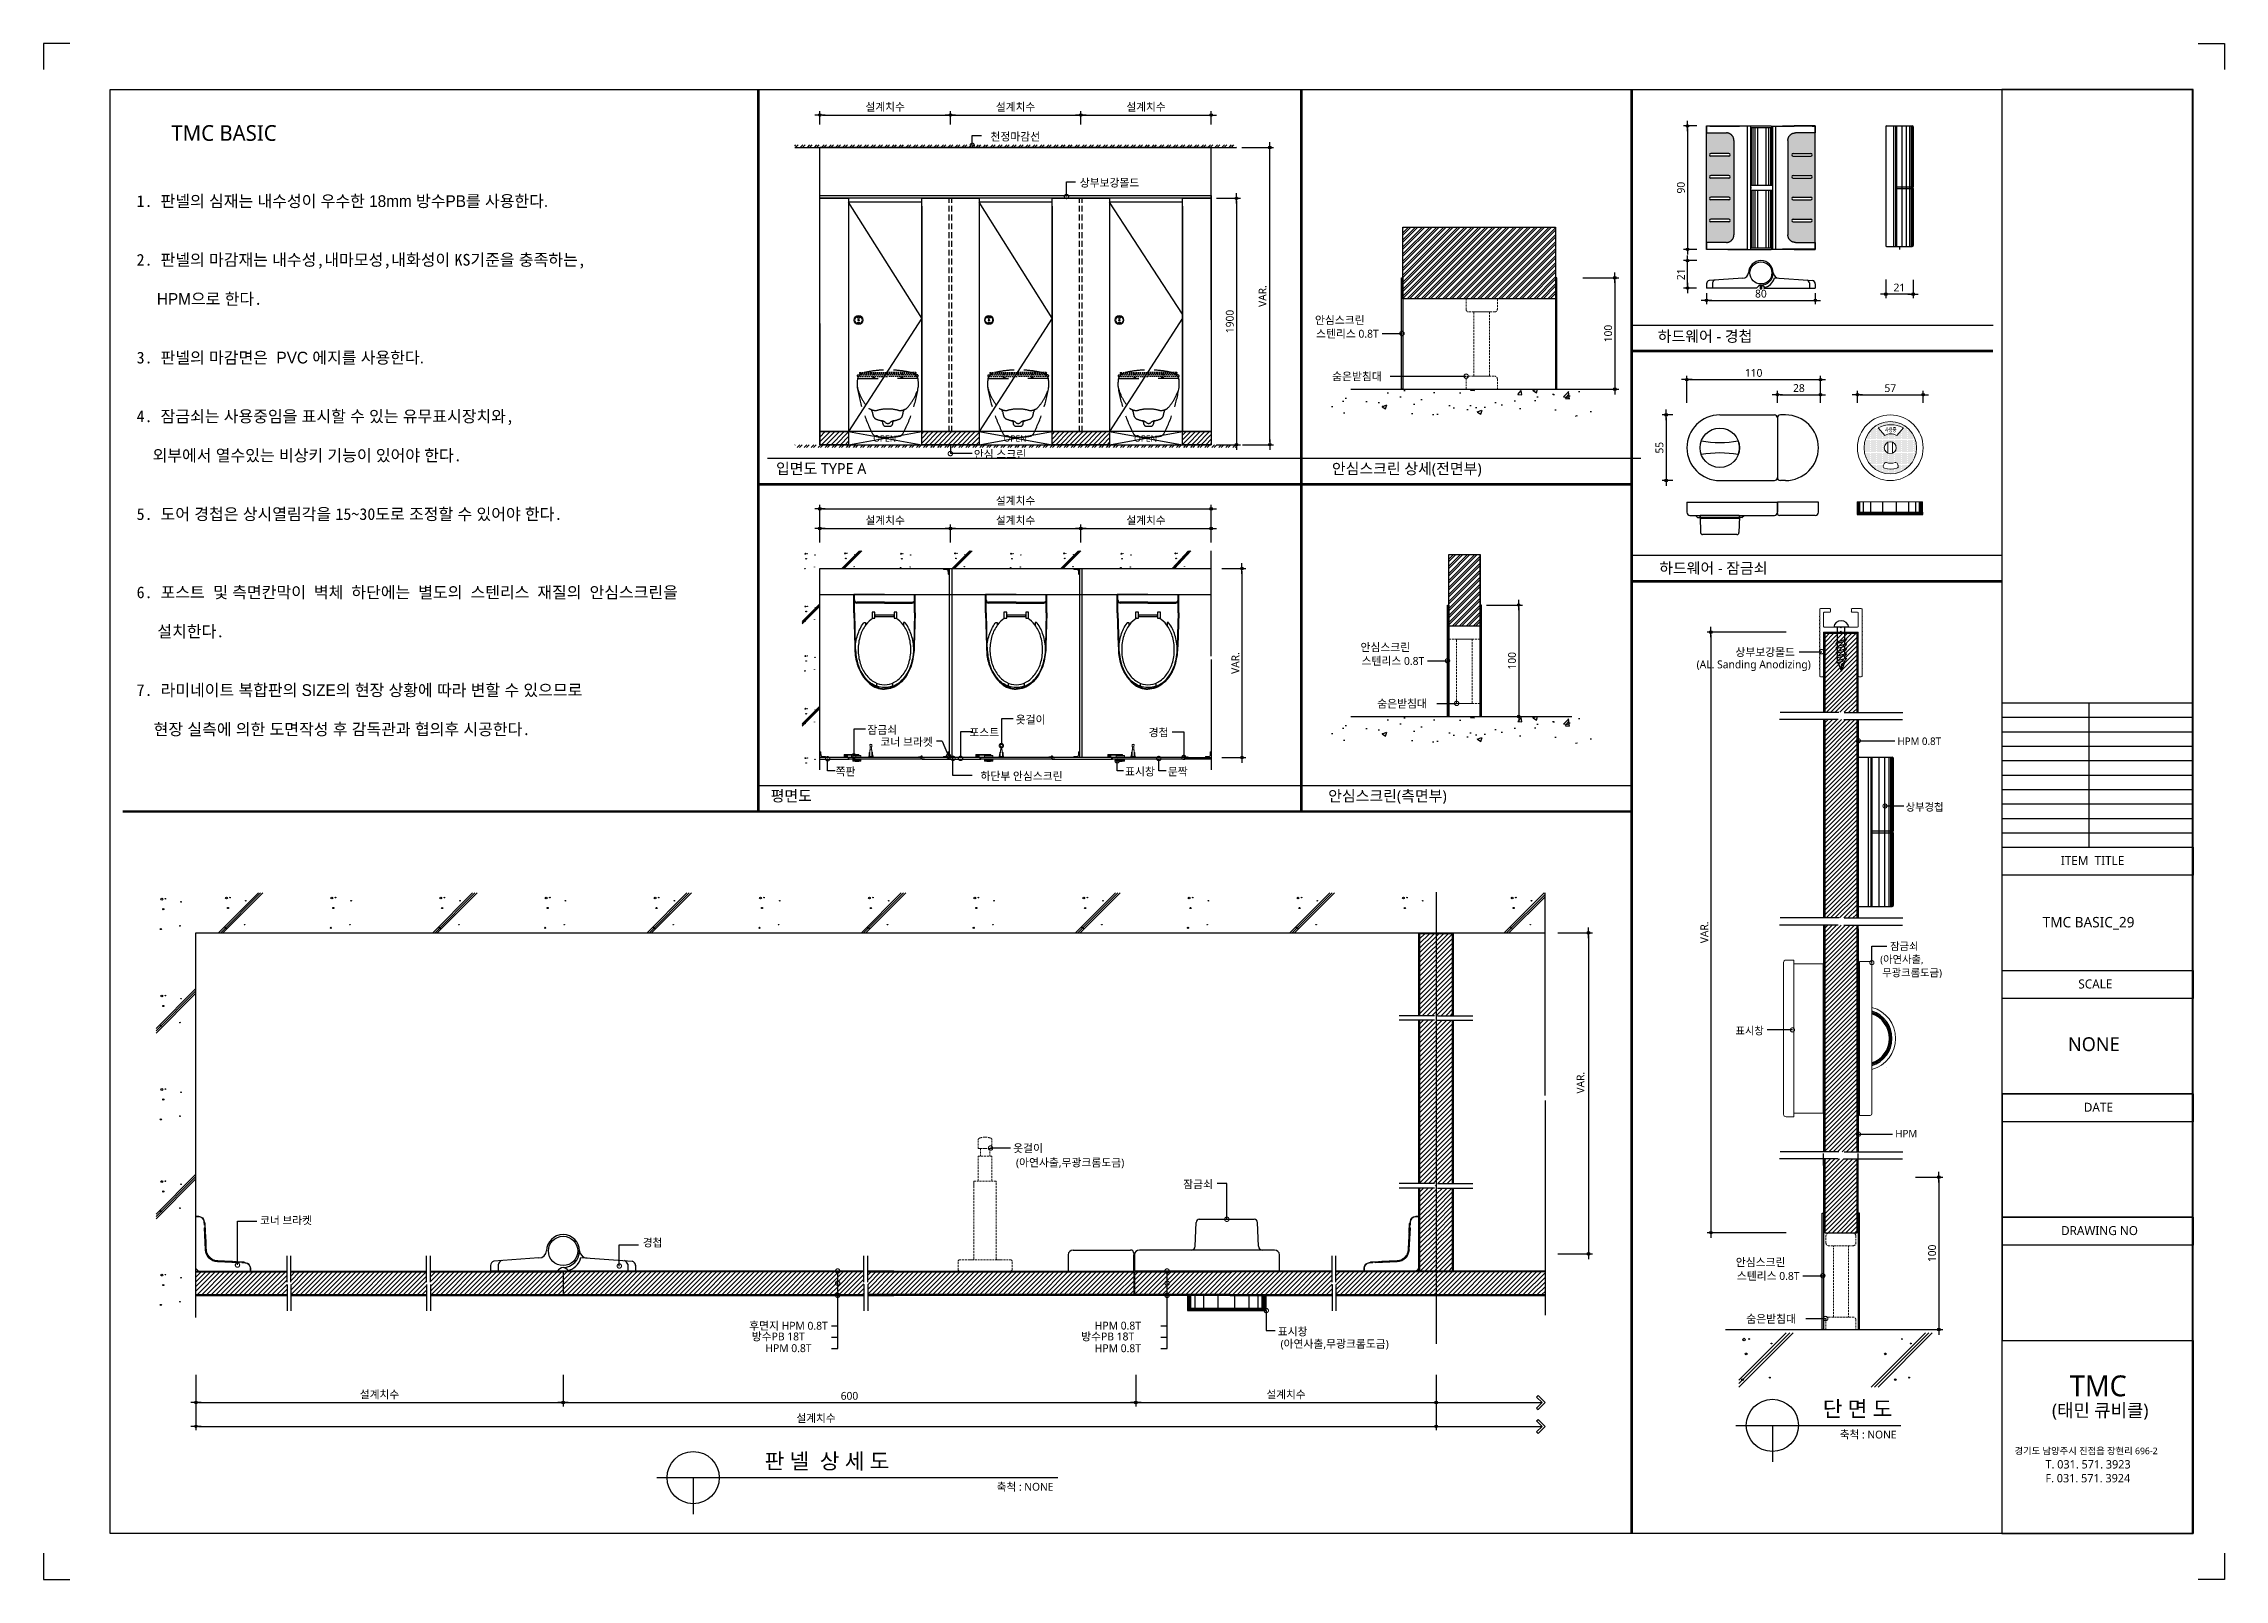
# Model space of a CAD drawing. Extents: x -256 to 8104, y -176 to 5714.
import ezdxf
from ezdxf.enums import TextEntityAlignment as Align

# ---------------------------------------------------------------- set-up
doc = ezdxf.new("R2010")
doc.units = 0
doc.header["$LTSCALE"] = 30
for name, pattern in [('CEN', [62, 60, -1, 0, -1]), ('HIDDEN', [0.375, 0.25, -0.125]), ('HIDDEN2', [4.7625, 3.175, -1.5875])]:
    doc.linetypes.add(name, pattern=pattern)
doc.layers.get('0').update_dxf_attribs({"linetype": 'CONTINUOUS'})
doc.layers.get('DEFPOINTS').update_dxf_attribs({"linetype": 'CONTINUOUS'})
for name, color, linetype in [('02---제품선', 4, 'CONTINUOUS'), ('0_toilet', 6, 'CONTINUOUS'), ('C', 2, 'CONTINUOUS'), ('curior-0Line', 252, 'CONTINUOUS'), ('DIM', 7, 'CONTINUOUS'), ('HAT', 8, 'CONTINUOUS'), ('HID', 9, 'HIDDEN'), ('jac text', 7, 'CONTINUOUS'), ('TIT', 3, 'CONTINUOUS'), ('경첩', 4, 'CONTINUOUS'), ('기타', 1, 'CONTINUOUS'), ('문자', 3, 'CONTINUOUS'), ('부자재', 4, 'CONTINUOUS'), ('상부보강몰드', 4, 'HIDDEN2'), ('옷걸이', 4, 'CONTINUOUS'), ('잠금쇠(회전형)', 4, 'CONTINUOUS'), ('중심선', 1, 'CEN'), ('치수', 1, 'CONTINUOUS'), ('판넬', 2, 'CONTINUOUS'), ('해치', 8, 'CONTINUOUS')]:
    doc.layers.add(name, color=color, linetype=linetype)
doc.styles.add('HDW', font='gulim.ttc')
doc.styles.add('돋움', font='malgun.ttf')
doc.dimstyles.new('10', dxfattribs={"dimscale": 10, "dimtxt": 3, "dimasz": 1, "dimexe": 1.5, "dimexo": 2, "dimgap": 1, "dimtad": 1, "dimdec": 0, "dimlunit": 6, "dimtxsty": '돋움', "dimblk": 'DIMDOT', "dimcen": -1, "dimdle": 1.5, "dimclrt": 3, "dimazin": 3, "dimtfac": 1, "dimtdec": 0, "dimtix": 1, "dimtmove": 2, "dimatfit": 3, "dimldrblk": 'DIMDOT', "dimarcsym": 0})
pattern_1 = [(45, (80955.914, -6822.053), (-8.55643, 8.55643), [])]
pattern_2 = [(45, (80148.375, -6933.632), (-8.980256, 8.980256), [])]
pattern_3 = [(45, (80151.98, -6962.043), (-8.980256, 8.980256), [])]

# ---------------------------------------------------------------- blocks, each defined once
blk = doc.blocks.new('DIMDOT')
at = {"linetype": 'Continuous'}
blk.add_line((-2, 0), (2, 0), dxfattribs=at)
for radius in [0.5, 0.25]:
    blk.add_circle((0, 0), radius, dxfattribs=at)
blk = doc.blocks.new('*D773')
at = {"layer": 'DEFPOINTS', "color": 0}
for p in [(91193.7, -1402.4), (91693.7, -1346.1), (91693.7, -1402.4)]:
    blk.add_point(p, dxfattribs=at)
at = {"layer": 'DIM', "color": 0, "lineweight": -2, "ltscale": 10}
for p, q in [((91193.7, -1382.4), (91193.7, -1331.1)), ((91693.7, -1382.4), (91693.7, -1331.1)), ((91203.7, -1346.1), (91683.7, -1346.1))]:
    blk.add_line(p, q, dxfattribs=at)
at = {"layer": 'DIM', "color": 0, "lineweight": -2, "xscale": 10, "yscale": 10, "zscale": 10, "rotation": 180}
blk.add_blockref('DIMDOT', (91193.7, -1346.1), dxfattribs=at)
at = {"layer": 'DIM', "color": 0, "lineweight": -2, "xscale": 10, "yscale": 10, "zscale": 10}
blk.add_blockref('DIMDOT', (91693.7, -1346.1), dxfattribs=at)
at = {"layer": 'DIM', "color": 3, "insert": (91443.7, -1316.5), "char_height": 30, "attachment_point": 5, "style": '돋움'}
blk.add_mtext('설계치수', dxfattribs=at)
blk = doc.blocks.new('*D774')
at = {"layer": 'DEFPOINTS', "color": 0}
for p in [(91693.7, -1402.4), (92193.7, -1346.1), (92193.7, -1402.4)]:
    blk.add_point(p, dxfattribs=at)
at = {"layer": 'DIM', "color": 0, "lineweight": -2, "ltscale": 10}
for p, q in [((91693.7, -1382.4), (91693.7, -1331.1)), ((92193.7, -1382.4), (92193.7, -1331.1)), ((91703.7, -1346.1), (92183.7, -1346.1))]:
    blk.add_line(p, q, dxfattribs=at)
at = {"layer": 'DIM', "color": 0, "lineweight": -2, "xscale": 10, "yscale": 10, "zscale": 10, "rotation": 180}
blk.add_blockref('DIMDOT', (91693.7, -1346.1), dxfattribs=at)
at = {"layer": 'DIM', "color": 0, "lineweight": -2, "xscale": 10, "yscale": 10, "zscale": 10}
blk.add_blockref('DIMDOT', (92193.7, -1346.1), dxfattribs=at)
at = {"layer": 'DIM', "color": 3, "insert": (91943.7, -1316.5), "char_height": 30, "attachment_point": 5, "style": '돋움'}
blk.add_mtext('설계치수', dxfattribs=at)
blk = doc.blocks.new('*D775')
at = {"layer": 'DEFPOINTS', "color": 0}
for p in [(92193.7, -1402.4), (92693.7, -1346.1), (92693.7, -1402.4)]:
    blk.add_point(p, dxfattribs=at)
at = {"layer": 'DIM', "color": 0, "lineweight": -2, "ltscale": 10}
for p, q in [((92193.7, -1382.4), (92193.7, -1331.1)), ((92693.7, -1382.4), (92693.7, -1331.1)), ((92203.7, -1346.1), (92683.7, -1346.1))]:
    blk.add_line(p, q, dxfattribs=at)
at = {"layer": 'DIM', "color": 0, "lineweight": -2, "xscale": 10, "yscale": 10, "zscale": 10, "rotation": 180}
blk.add_blockref('DIMDOT', (92193.7, -1346.1), dxfattribs=at)
at = {"layer": 'DIM', "color": 0, "lineweight": -2, "xscale": 10, "yscale": 10, "zscale": 10}
blk.add_blockref('DIMDOT', (92693.7, -1346.1), dxfattribs=at)
at = {"layer": 'DIM', "color": 3, "insert": (92443.7, -1316.5), "char_height": 30, "attachment_point": 5, "style": '돋움'}
blk.add_mtext('설계치수', dxfattribs=at)
blk = doc.blocks.new('*D776')
at = {"layer": 'DEFPOINTS', "color": 0}
for p in [(92693.7, -1665.3), (92693.7, -2610.3), (92790.6, -2610.3)]:
    blk.add_point(p, dxfattribs=at)
at = {"layer": 'DIM', "color": 0, "lineweight": -2, "ltscale": 10}
for p, q in [((92713.7, -1665.3), (92805.6, -1665.3)), ((92790.6, -1675.3), (92790.6, -2600.3)), ((92713.7, -2610.3), (92805.6, -2610.3))]:
    blk.add_line(p, q, dxfattribs=at)
at = {"layer": 'DIM', "color": 0, "lineweight": -2, "xscale": 10, "yscale": 10, "zscale": 10}
for p, rotation in [((92790.6, -1665.3), 90), ((92790.6, -2610.3), 270)]:
    blk.add_blockref('DIMDOT', p, dxfattribs=dict(at, rotation=rotation))
at = {"layer": 'DIM', "color": 3, "insert": (92765, -2137.8), "char_height": 30, "attachment_point": 5, "rotation": 90, "style": '돋움'}
blk.add_mtext('1900', dxfattribs=at)
blk = doc.blocks.new('*D777')
at = {"layer": 'DEFPOINTS', "color": 0}
for p in [(92714.7, -3085.2), (92714.7, -3810.2), (92811.6, -3810.2)]:
    blk.add_point(p, dxfattribs=at)
at = {"layer": 'DIM', "color": 0, "lineweight": -2, "ltscale": 10}
for p, q in [((92734.7, -3085.2), (92826.6, -3085.2)), ((92811.6, -3095.2), (92811.6, -3800.2)), ((92734.7, -3810.2), (92826.6, -3810.2))]:
    blk.add_line(p, q, dxfattribs=at)
at = {"layer": 'DIM', "color": 0, "lineweight": -2, "xscale": 10, "yscale": 10, "zscale": 10}
for p, rotation in [((92811.6, -3085.2), 90), ((92811.6, -3810.2), 270)]:
    blk.add_blockref('DIMDOT', p, dxfattribs=dict(at, rotation=rotation))
at = {"layer": 'DIM', "color": 3, "insert": (92786.4, -3447.7), "char_height": 30, "attachment_point": 5, "rotation": 90, "style": '돋움'}
blk.add_mtext('VAR.', dxfattribs=at)
blk = doc.blocks.new('_DOTSMALL')
at = {"color": 0, "linetype": 'ByBlock', "const_width": 0.5}
blk.add_lwpolyline([(-0.0625, 0, 1), (0.0625, 0, 1)], format="xyb", close=True, dxfattribs=at)
blk = doc.blocks.new('A$C63EC304E')
at = {"layer": '치수', "color": 1, "xscale": 2.5, "yscale": 2.5, "zscale": 2.5, "rotation": 234.3098741996962}
blk.add_blockref('_DOTSMALL', (0.31, 0.31), dxfattribs=at)
blk = doc.blocks.new('A$C2BC9653E')
at = {"layer": '치수', "xscale": 0.3333333333333333, "yscale": 0.3333333333333333, "zscale": 0.3333333333333333}
blk.add_blockref('A$C63EC304E', (0, 0), dxfattribs=at)
blk = doc.blocks.new('A$C7FC71301')
at = {"layer": '치수', "rotation": 180}
blk.add_blockref('A$C2BC9653E', (0.21, 0.21), dxfattribs=at)
blk = doc.blocks.new('A$C4A20372B')
at = {"layer": '치수'}
blk.add_blockref('A$C7FC71301', (0, 0), dxfattribs=at)
blk = doc.blocks.new('A$C566469F5')
at = {"layer": '치수'}
blk.add_blockref('A$C4A20372B', (0, 0), dxfattribs=at)
blk = doc.blocks.new('A$C7E317CD4')
at = {"layer": '해치', "xscale": 2, "yscale": 2, "zscale": 2}
blk.add_blockref('A$C566469F5', (0, 0), dxfattribs=at)
blk = doc.blocks.new('A$C601D7F27')
at = {"layer": '치수'}
blk.add_blockref('A$C7E317CD4', (0, 0), dxfattribs=at)
blk = doc.blocks.new('A$C38802C08')
at = {"layer": '치수'}
blk.add_blockref('A$C601D7F27', (0, 0), dxfattribs=at)
blk = doc.blocks.new('*D778')
at = {"layer": 'DEFPOINTS', "color": 0}
for p in [(92193.7, -3004.8), (92693.7, -2931.7), (92693.7, -3004.8)]:
    blk.add_point(p, dxfattribs=at)
at = {"layer": 'DIM', "color": 0, "lineweight": -2, "ltscale": 10}
for p, q in [((92193.7, -2984.8), (92193.7, -2916.7)), ((92693.7, -2984.8), (92693.7, -2916.7)), ((92203.7, -2931.7), (92683.7, -2931.7))]:
    blk.add_line(p, q, dxfattribs=at)
at = {"layer": 'DIM', "color": 0, "lineweight": -2, "xscale": 10, "yscale": 10, "zscale": 10, "rotation": 180}
blk.add_blockref('DIMDOT', (92193.7, -2931.7), dxfattribs=at)
at = {"layer": 'DIM', "color": 0, "lineweight": -2, "xscale": 10, "yscale": 10, "zscale": 10}
blk.add_blockref('DIMDOT', (92693.7, -2931.7), dxfattribs=at)
at = {"layer": 'DIM', "color": 3, "insert": (92443.7, -2902), "char_height": 30, "attachment_point": 5, "style": '돋움'}
blk.add_mtext('설계치수', dxfattribs=at)
blk = doc.blocks.new('*D779')
at = {"layer": 'DEFPOINTS', "color": 0}
for p in [(92693.7, -2856.3), (91193.7, -3004.8), (92693.7, -3004.8)]:
    blk.add_point(p, dxfattribs=at)
at = {"layer": 'DIM', "color": 0, "lineweight": -2, "ltscale": 10}
for p, q in [((91193.7, -2984.8), (91193.7, -2841.3)), ((92693.7, -2984.8), (92693.7, -2841.3)), ((91203.7, -2856.3), (92683.7, -2856.3))]:
    blk.add_line(p, q, dxfattribs=at)
at = {"layer": 'DIM', "color": 0, "lineweight": -2, "xscale": 10, "yscale": 10, "zscale": 10, "rotation": 180}
blk.add_blockref('DIMDOT', (91193.7, -2856.3), dxfattribs=at)
at = {"layer": 'DIM', "color": 0, "lineweight": -2, "xscale": 10, "yscale": 10, "zscale": 10}
blk.add_blockref('DIMDOT', (92693.7, -2856.3), dxfattribs=at)
at = {"layer": 'DIM', "color": 3, "insert": (91943.7, -2826.7), "char_height": 30, "attachment_point": 5, "style": '돋움'}
blk.add_mtext('설계치수', dxfattribs=at)
blk = doc.blocks.new('*D780')
at = {"layer": 'DEFPOINTS', "color": 0}
for p in [(91693.7, -3004.8), (92193.7, -2931.7), (92193.7, -3004.8)]:
    blk.add_point(p, dxfattribs=at)
at = {"layer": 'DIM', "color": 0, "lineweight": -2, "ltscale": 10}
for p, q in [((91693.7, -2984.8), (91693.7, -2916.7)), ((92193.7, -2984.8), (92193.7, -2916.7)), ((91703.7, -2931.7), (92183.7, -2931.7))]:
    blk.add_line(p, q, dxfattribs=at)
at = {"layer": 'DIM', "color": 0, "lineweight": -2, "xscale": 10, "yscale": 10, "zscale": 10, "rotation": 180}
blk.add_blockref('DIMDOT', (91693.7, -2931.7), dxfattribs=at)
at = {"layer": 'DIM', "color": 0, "lineweight": -2, "xscale": 10, "yscale": 10, "zscale": 10}
blk.add_blockref('DIMDOT', (92193.7, -2931.7), dxfattribs=at)
at = {"layer": 'DIM', "color": 3, "insert": (91943.7, -2902), "char_height": 30, "attachment_point": 5, "style": '돋움'}
blk.add_mtext('설계치수', dxfattribs=at)
blk = doc.blocks.new('*D781')
at = {"layer": 'DEFPOINTS', "color": 0}
for p in [(91193.7, -3004.8), (91693.7, -2931.7), (91693.7, -3004.8)]:
    blk.add_point(p, dxfattribs=at)
at = {"layer": 'DIM', "color": 0, "lineweight": -2, "ltscale": 10}
for p, q in [((91193.7, -2984.8), (91193.7, -2916.7)), ((91693.7, -2984.8), (91693.7, -2916.7)), ((91203.7, -2931.7), (91683.7, -2931.7))]:
    blk.add_line(p, q, dxfattribs=at)
at = {"layer": 'DIM', "color": 0, "lineweight": -2, "xscale": 10, "yscale": 10, "zscale": 10, "rotation": 180}
blk.add_blockref('DIMDOT', (91193.7, -2931.7), dxfattribs=at)
at = {"layer": 'DIM', "color": 0, "lineweight": -2, "xscale": 10, "yscale": 10, "zscale": 10}
blk.add_blockref('DIMDOT', (91693.7, -2931.7), dxfattribs=at)
at = {"layer": 'DIM', "color": 3, "insert": (91443.7, -2902), "char_height": 30, "attachment_point": 5, "style": '돋움'}
blk.add_mtext('설계치수', dxfattribs=at)
blk = doc.blocks.new('*D782')
at = {"layer": 'DEFPOINTS', "color": 0}
for p in [(95029.1, -2360.8), (94517.1, -2469.4), (95029.1, -2469.4)]:
    blk.add_point(p, dxfattribs=at)
at = {"layer": 'DIM', "color": 0, "lineweight": -2, "ltscale": 10}
for p, q in [((94517.1, -2449.4), (94517.1, -2345.8)), ((94527.1, -2360.8), (95019.1, -2360.8)), ((95029.1, -2449.4), (95029.1, -2345.8))]:
    blk.add_line(p, q, dxfattribs=at)
at = {"layer": 'DIM', "color": 0, "lineweight": -2, "xscale": 10, "yscale": 10, "zscale": 10, "rotation": 180}
blk.add_blockref('DIMDOT', (94517.1, -2360.8), dxfattribs=at)
at = {"layer": 'DIM', "color": 0, "lineweight": -2, "xscale": 10, "yscale": 10, "zscale": 10}
blk.add_blockref('DIMDOT', (95029.1, -2360.8), dxfattribs=at)
at = {"layer": 'DIM', "color": 3, "insert": (94773.1, -2335.2), "char_height": 30, "attachment_point": 5, "style": '돋움'}
blk.add_mtext('110', dxfattribs=at)
blk = doc.blocks.new('*D783')
at = {"layer": 'DEFPOINTS', "color": 0}
for p in [(95029.1, -2418.7), (94864.1, -2469.4), (95029.1, -2469.4)]:
    blk.add_point(p, dxfattribs=at)
at = {"layer": 'DIM', "color": 0, "lineweight": -2, "ltscale": 10}
for p, q in [((94864.1, -2449.4), (94864.1, -2403.7)), ((94874.1, -2418.7), (95019.1, -2418.7)), ((95029.1, -2449.4), (95029.1, -2403.7))]:
    blk.add_line(p, q, dxfattribs=at)
at = {"layer": 'DIM', "color": 0, "lineweight": -2, "xscale": 10, "yscale": 10, "zscale": 10, "rotation": 180}
blk.add_blockref('DIMDOT', (94864.1, -2418.7), dxfattribs=at)
at = {"layer": 'DIM', "color": 0, "lineweight": -2, "xscale": 10, "yscale": 10, "zscale": 10}
blk.add_blockref('DIMDOT', (95029.1, -2418.7), dxfattribs=at)
at = {"layer": 'DIM', "color": 3, "insert": (94946.6, -2393.2), "char_height": 30, "attachment_point": 5, "style": '돋움'}
blk.add_mtext('28', dxfattribs=at)
blk = doc.blocks.new('*D784')
at = {"layer": 'DEFPOINTS', "color": 0}
for p in [(95422.9, -2418.7), (95170.9, -2469.4), (95422.9, -2469.4)]:
    blk.add_point(p, dxfattribs=at)
at = {"layer": 'DIM', "color": 0, "lineweight": -2, "ltscale": 10}
for p, q in [((95170.9, -2449.4), (95170.9, -2403.7)), ((95180.9, -2418.7), (95412.9, -2418.7)), ((95422.9, -2449.4), (95422.9, -2403.7))]:
    blk.add_line(p, q, dxfattribs=at)
at = {"layer": 'DIM', "color": 0, "lineweight": -2, "xscale": 10, "yscale": 10, "zscale": 10, "rotation": 180}
blk.add_blockref('DIMDOT', (95170.9, -2418.7), dxfattribs=at)
at = {"layer": 'DIM', "color": 0, "lineweight": -2, "xscale": 10, "yscale": 10, "zscale": 10}
blk.add_blockref('DIMDOT', (95422.9, -2418.7), dxfattribs=at)
at = {"layer": 'DIM', "color": 3, "insert": (95296.9, -2393.5), "char_height": 30, "attachment_point": 5, "style": '돋움'}
blk.add_mtext('57', dxfattribs=at)
blk = doc.blocks.new('*D785')
at = {"layer": 'DEFPOINTS', "color": 0}
for p in [(94574.8, -1388), (94519.8, -1861.1), (94574.8, -1861.1)]:
    blk.add_point(p, dxfattribs=at)
at = {"layer": 'DIM', "color": 0, "lineweight": -2, "ltscale": 10}
for p, q in [((94554.8, -1388), (94504.8, -1388)), ((94519.8, -1398), (94519.8, -1851.1)), ((94554.8, -1861.1), (94504.8, -1861.1))]:
    blk.add_line(p, q, dxfattribs=at)
at = {"layer": 'DIM', "color": 0, "lineweight": -2, "xscale": 10, "yscale": 10, "zscale": 10}
for p, rotation in [((94519.8, -1388), 90), ((94519.8, -1861.1), 270)]:
    blk.add_blockref('DIMDOT', p, dxfattribs=dict(at, rotation=rotation))
at = {"layer": 'DIM', "color": 3, "insert": (94494.3, -1624.6), "char_height": 30, "attachment_point": 5, "rotation": 90, "style": '돋움'}
blk.add_mtext('90', dxfattribs=at)
blk = doc.blocks.new('*D786')
at = {"layer": 'DEFPOINTS', "color": 0}
for p in [(94592.4, -2009.4), (95009.5, -2009.4), (95009.5, -2056.7)]:
    blk.add_point(p, dxfattribs=at)
at = {"layer": 'DIM', "color": 0, "lineweight": -2, "ltscale": 10}
for p, q in [((94592.4, -2029.4), (94592.4, -2071.7)), ((94602.4, -2056.7), (94999.5, -2056.7)), ((95009.5, -2029.4), (95009.5, -2071.7))]:
    blk.add_line(p, q, dxfattribs=at)
at = {"layer": 'DIM', "color": 0, "lineweight": -2, "xscale": 10, "yscale": 10, "zscale": 10, "rotation": 180}
blk.add_blockref('DIMDOT', (94592.4, -2056.7), dxfattribs=at)
at = {"layer": 'DIM', "color": 0, "lineweight": -2, "xscale": 10, "yscale": 10, "zscale": 10}
blk.add_blockref('DIMDOT', (95009.5, -2056.7), dxfattribs=at)
at = {"layer": 'DIM', "color": 3, "insert": (94800.9, -2031.2), "char_height": 30, "attachment_point": 5, "style": '돋움'}
blk.add_mtext('80', dxfattribs=at)
blk = doc.blocks.new('*D787')
at = {"layer": 'DEFPOINTS', "color": 0}
for p in [(94519.8, -1904.4), (94574.8, -1904.4), (94574.1, -2009.4)]:
    blk.add_point(p, dxfattribs=at)
at = {"layer": 'DIM', "color": 0, "lineweight": -2, "ltscale": 10}
for p, q in [((94554.8, -1904.4), (94504.8, -1904.4)), ((94519.8, -1999.4), (94519.8, -1914.4)), ((94554.1, -2009.4), (94504.8, -2009.4))]:
    blk.add_line(p, q, dxfattribs=at)
at = {"layer": 'DIM', "color": 0, "lineweight": -2, "xscale": 10, "yscale": 10, "zscale": 10}
for p, rotation in [((94519.8, -1904.4), 90), ((94519.8, -2009.4), 270)]:
    blk.add_blockref('DIMDOT', p, dxfattribs=dict(at, rotation=rotation))
at = {"layer": 'DIM', "color": 3, "insert": (94494.4, -1956.9), "char_height": 30, "attachment_point": 5, "rotation": 90, "style": '돋움'}
blk.add_mtext('21', dxfattribs=at)
blk = doc.blocks.new('*D788')
at = {"layer": 'DEFPOINTS', "color": 0}
for p in [(95279.3, -1957.2), (95384.3, -1957.9), (95279.3, -2032.9)]:
    blk.add_point(p, dxfattribs=at)
at = {"layer": 'DIM', "color": 0, "lineweight": -2, "ltscale": 10}
for p, q in [((95279.3, -1977.2), (95279.3, -2047.9)), ((95384.3, -1977.9), (95384.3, -2047.9)), ((95374.3, -2032.9), (95289.3, -2032.9))]:
    blk.add_line(p, q, dxfattribs=at)
at = {"layer": 'DIM', "color": 0, "lineweight": -2, "xscale": 10, "yscale": 10, "zscale": 10, "rotation": 180}
blk.add_blockref('DIMDOT', (95279.3, -2032.9), dxfattribs=at)
at = {"layer": 'DIM', "color": 0, "lineweight": -2, "xscale": 10, "yscale": 10, "zscale": 10}
blk.add_blockref('DIMDOT', (95384.3, -2032.9), dxfattribs=at)
at = {"layer": 'DIM', "color": 3, "insert": (95331.8, -2007.5), "char_height": 30, "attachment_point": 5, "style": '돋움'}
blk.add_mtext('21', dxfattribs=at)
blk = doc.blocks.new('A$C10E41893')
at = {"layer": '부자재'}
for p, q in [((6, 0), (6, 196)), ((123, 196), (6, 196)), ((123, 192), (6, 192)), ((55, 0), (55, 177)), ((61, 0), (61, 177)), ((6, 0), (6, -196)), ((55, 0), (55, -177)), ((61, 0), (61, -177)), ((123, -192), (6, -192)), ((123, -196), (6, -196))]:
    blk.add_line(p, q, dxfattribs=at)
for points in [[(123, 196, -0.012538), (123, 196), (335, 190, -0.055395), (445, 175, -0.154276), (577, 93, -0.179504), (612, 0, -0.179504)], [(123, 192, -0.012538), (123, 192), (335, 187, -0.055395), (444, 172, -0.154276), (574, 91, -0.179504), (608, 0, -0.179504)], [(157, -72, 0.089162), (200, -119, 0.085733), (270, -155, 0.075373), (359, -168, 0.075373), (447, -155, 0.085733), (517, -119, 0.106084), (567, -62, 0.126931), (583, 0, 0.126931), (567, 62, 0.106084), (517, 119, 0.085733), (447, 155, 0.075373), (359, 168, 0.075373), (270, 155, 0.085733), (200, 119, 0.089162), (157, 72)], [(572, 51), (589, 51), (589, 60, 0.021185), (583, 71, 0.106084), (528, 134, 0.085733), (453, 172, 0.075373), (359, 187, 0.075373), (265, 172, 0.085733), (189, 134, 0.007337), (184, 130), (184, 122), (205, 122)], [(123, -196, 0.012538), (123, -196), (335, -190, 0.055395), (445, -175, 0.154276), (577, -93, 0.179504), (612, 0, 0.179504)], [(123, -192, 0.012538), (123, -192), (335, -187, 0.055395), (444, -172, 0.154276), (574, -91, 0.179504), (608, 0, 0.179504)], [(589, -51, 0.090214), (598, 0, 0.090214), (589, 51, 0.106084)], [(572, -51), (589, -51), (589, -60, -0.021185), (583, -71, -0.106084), (528, -134, -0.085733), (453, -172, -0.075373), (359, -187, -0.075373), (265, -172, -0.085733), (189, -134, -0.007337), (184, -130), (184, -122), (205, -122)]]:
    blk.add_lwpolyline(points, format="xyb", dxfattribs=at)
blk.add_lwpolyline([(138, -61), (119, -61), (119, -79), (157, -79), (157, -61), (138, -61), (147, -61), (147, 61), (138, 61), (157, 61), (157, 79), (119, 79), (119, 61), (138, 61), (138, -61), (119, -61)], dxfattribs=at)
for centre, start, end in [((40, 177), 0, 90), ((46, 177), 0, 90), ((40, -177), 270, 0), ((46, -177), 270, 0)]:
    blk.add_arc(centre, 15, start, end, dxfattribs=at)
blk = doc.blocks.new('A$C460A2A32')
at = {"color": 0}
for p, q in [((3, 20), (0, 16)), ((3, 20), (9, 20)), ((4, 10), (162, 10)), ((9, 20), (162, 20)), ((13, 32), (11, 30)), ((13, 32), (162, 32)), ((13, 27), (162, 27)), ((312, 32), (162, 32)), ((312, 27), (162, 27)), ((316, 20), (162, 20)), ((321, 10), (162, 10)), ((312, 32), (313, 30)), ((322, 20), (316, 20)), ((322, 20), (324, 16))]:
    blk.add_line(p, q, dxfattribs=at)
for centre, radius, start, end in [((4, 14), 4, 150.0107, 270), ((13, 29), 2, 135, 270), ((109, 28), 26, 182.6717, 198.4118), ((109, 10), 26, 180, 202.6199), ((107, 28), 23, 183.0205, 200.9186), ((107, 10), 23, 180, 205.7715), ((69, 10), 23, 334.2285, 0), ((69, 28), 23, 339.0814, 356.9795), ((67, 10), 26, 337.3801, 0), ((67, 28), 26, 341.5882, 357.3283), ((257, 10), 26, 180, 202.6199), ((257, 28), 26, 182.6717, 198.4118), ((256, 28), 23, 183.0205, 200.9186), ((256, 10), 23, 180, 205.7715), ((217, 10), 23, 334.2285, 0), ((217, 28), 23, 339.0814, 356.9795), ((216, 28), 26, 341.5882, 357.3283), ((216, 10), 26, 337.3801, 0), ((312, 29), 2, 270, 45), ((321, 14), 4, 270, 29.9893)]:
    blk.add_arc(centre, radius, start, end, dxfattribs=at)
blk = doc.blocks.new('*D789')
at = {"layer": 'DEFPOINTS', "color": 0}
for p in [(94482.8, -2495.9), (94437.2, -2747.9), (94482.8, -2747.9)]:
    blk.add_point(p, dxfattribs=at)
at = {"layer": 'DIM', "color": 0, "lineweight": -2, "ltscale": 10}
for p, q in [((94462.8, -2495.9), (94422.2, -2495.9)), ((94437.2, -2505.9), (94437.2, -2737.9)), ((94462.8, -2747.9), (94422.2, -2747.9))]:
    blk.add_line(p, q, dxfattribs=at)
at = {"layer": 'DIM', "color": 0, "lineweight": -2, "xscale": 10, "yscale": 10, "zscale": 10}
for p, rotation in [((94437.2, -2495.9), 90), ((94437.2, -2747.9), 270)]:
    blk.add_blockref('DIMDOT', p, dxfattribs=dict(at, rotation=rotation))
at = {"layer": 'DIM', "color": 3, "insert": (94411.9, -2621.9), "char_height": 30, "attachment_point": 5, "rotation": 90, "style": '돋움'}
blk.add_mtext('55', dxfattribs=at)
blk = doc.blocks.new('*D790')
at = {"layer": 'DEFPOINTS', "color": 0}
for p in [(94918.1, -3329), (94609.4, -5632.3), (94918.1, -5632.3)]:
    blk.add_point(p, dxfattribs=at)
at = {"layer": 'DIM', "color": 0, "lineweight": -2, "ltscale": 10}
for p, q in [((94898.1, -3329), (94594.4, -3329)), ((94609.4, -3339), (94609.4, -5622.3)), ((94898.1, -5632.3), (94594.4, -5632.3))]:
    blk.add_line(p, q, dxfattribs=at)
at = {"layer": 'DIM', "color": 0, "lineweight": -2, "xscale": 10, "yscale": 10, "zscale": 10}
for p, rotation in [((94609.4, -3329), 90), ((94609.4, -5632.3), 270)]:
    blk.add_blockref('DIMDOT', p, dxfattribs=dict(at, rotation=rotation))
at = {"layer": 'DIM', "color": 3, "insert": (94584.1, -4480.6), "char_height": 30, "attachment_point": 5, "rotation": 90, "style": '돋움'}
blk.add_mtext('VAR.', dxfattribs=at)
blk = doc.blocks.new('A$C13EB2441')
for p, q in [((0.84, 7.37), (0.84, 14.11)), ((0.84, 6.74), (0.84, 0))]:
    blk.add_line(p, q)
blk = doc.blocks.new('*D791')
at = {"layer": 'DEFPOINTS', "color": 0}
for p in [(95373.8, -5419.5), (95382.9, -6003.8), (95482.8, -6003.8)]:
    blk.add_point(p, dxfattribs=at)
at = {"layer": 'DIM', "color": 0, "lineweight": -2, "ltscale": 10}
for p, q in [((95393.8, -5419.5), (95497.8, -5419.5)), ((95482.8, -5429.5), (95482.8, -5993.8)), ((95402.9, -6003.8), (95497.8, -6003.8))]:
    blk.add_line(p, q, dxfattribs=at)
at = {"layer": 'DIM', "color": 0, "lineweight": -2, "xscale": 10, "yscale": 10, "zscale": 10}
for p, rotation in [((95482.8, -5419.5), 90), ((95482.8, -6003.8), 270)]:
    blk.add_blockref('DIMDOT', p, dxfattribs=dict(at, rotation=rotation))
at = {"layer": 'DIM', "color": 3, "insert": (95457.2, -5711.6), "char_height": 30, "attachment_point": 5, "rotation": 90, "style": '돋움'}
blk.add_mtext('100', dxfattribs=at)
blk = doc.blocks.new('*D792')
at = {"layer": 'DEFPOINTS', "color": 0}
for p in [(92790.6, -1470.5), (92918, -1470.5), (92793.1, -2610.3)]:
    blk.add_point(p, dxfattribs=at)
at = {"layer": 'DIM', "color": 0, "lineweight": -2, "ltscale": 10}
for p, q in [((92810.6, -1470.5), (92933, -1470.5)), ((92918, -2600.3), (92918, -1480.5)), ((92813.1, -2610.3), (92933, -2610.3))]:
    blk.add_line(p, q, dxfattribs=at)
at = {"layer": 'DIM', "color": 0, "lineweight": -2, "xscale": 10, "yscale": 10, "zscale": 10}
for p, rotation in [((92918, -1470.5), 90), ((92918, -2610.3), 270)]:
    blk.add_blockref('DIMDOT', p, dxfattribs=dict(at, rotation=rotation))
at = {"layer": 'DIM', "color": 3, "insert": (92890.7, -2040.4), "char_height": 30, "attachment_point": 5, "rotation": 90, "style": '돋움'}
blk.add_mtext('VAR.', dxfattribs=at)
blk = doc.blocks.new('*D793')
at = {"layer": 'DEFPOINTS', "color": 0}
for p in [(88801.8, -6158.1), (90208.9, -6158.1), (90208.9, -6283.8)]:
    blk.add_point(p, dxfattribs=at)
at = {"layer": 'DIM', "color": 0, "lineweight": -2, "ltscale": 10}
for p, q in [((88801.8, -6178.1), (88801.8, -6298.8)), ((90208.9, -6178.1), (90208.9, -6298.8)), ((88811.8, -6283.8), (90198.9, -6283.8))]:
    blk.add_line(p, q, dxfattribs=at)
at = {"layer": 'DIM', "color": 0, "lineweight": -2, "xscale": 10, "yscale": 10, "zscale": 10, "rotation": 180}
blk.add_blockref('DIMDOT', (88801.8, -6283.8), dxfattribs=at)
at = {"layer": 'DIM', "color": 0, "lineweight": -2, "xscale": 10, "yscale": 10, "zscale": 10}
blk.add_blockref('DIMDOT', (90208.9, -6283.8), dxfattribs=at)
at = {"layer": 'DIM', "color": 3, "insert": (89505.3, -6254.2), "char_height": 30, "attachment_point": 5, "style": '돋움'}
blk.add_mtext('설계치수', dxfattribs=at)
blk = doc.blocks.new('*D794')
at = {"layer": 'DEFPOINTS', "color": 0}
for p in [(88801.8, -6158.1), (93555.7, -6158.1), (93555.7, -6375.3)]:
    blk.add_point(p, dxfattribs=at)
at = {"layer": 'DIM', "color": 0, "lineweight": -2, "ltscale": 10}
for p, q in [((88801.8, -6178.1), (88801.8, -6390.3)), ((93555.7, -6178.1), (93555.7, -6390.3)), ((88811.8, -6375.3), (93545.7, -6375.3))]:
    blk.add_line(p, q, dxfattribs=at)
at = {"layer": 'DIM', "color": 0, "lineweight": -2, "xscale": 10, "yscale": 10, "zscale": 10, "rotation": 180}
blk.add_blockref('DIMDOT', (88801.8, -6375.3), dxfattribs=at)
at = {"layer": 'DIM', "color": 0, "lineweight": -2, "xscale": 10, "yscale": 10, "zscale": 10}
blk.add_blockref('DIMDOT', (93555.7, -6375.3), dxfattribs=at)
at = {"layer": 'DIM', "color": 3, "insert": (91178.7, -6345.6), "char_height": 30, "attachment_point": 5, "style": '돋움'}
blk.add_mtext('설계치수', dxfattribs=at)
blk = doc.blocks.new('*D795')
at = {"layer": 'DEFPOINTS', "color": 0}
for p in [(92404.8, -6158.1), (93555.7, -6158.1), (93555.7, -6283.8)]:
    blk.add_point(p, dxfattribs=at)
at = {"layer": 'DIM', "color": 0, "lineweight": -2, "ltscale": 10}
for p, q in [((92404.8, -6178.1), (92404.8, -6298.8)), ((93555.7, -6178.1), (93555.7, -6298.8)), ((92414.8, -6283.8), (93545.7, -6283.8))]:
    blk.add_line(p, q, dxfattribs=at)
at = {"layer": 'DIM', "color": 0, "lineweight": -2, "xscale": 10, "yscale": 10, "zscale": 10, "rotation": 180}
blk.add_blockref('DIMDOT', (92404.8, -6283.8), dxfattribs=at)
at = {"layer": 'DIM', "color": 0, "lineweight": -2, "xscale": 10, "yscale": 10, "zscale": 10}
blk.add_blockref('DIMDOT', (93555.7, -6283.8), dxfattribs=at)
at = {"layer": 'DIM', "color": 3, "insert": (92980.3, -6254.2), "char_height": 30, "attachment_point": 5, "style": '돋움'}
blk.add_mtext('설계치수', dxfattribs=at)
blk = doc.blocks.new('*D796')
at = {"layer": 'DEFPOINTS', "color": 0}
for p in [(90208.9, -6158.1), (92404.8, -6158.1), (92404.8, -6283.8)]:
    blk.add_point(p, dxfattribs=at)
at = {"layer": 'DIM', "color": 0, "lineweight": -2, "ltscale": 10}
for p, q in [((90208.9, -6178.1), (90208.9, -6298.8)), ((92404.8, -6178.1), (92404.8, -6298.8)), ((90218.9, -6283.8), (92394.8, -6283.8))]:
    blk.add_line(p, q, dxfattribs=at)
at = {"layer": 'DIM', "color": 0, "lineweight": -2, "xscale": 10, "yscale": 10, "zscale": 10, "rotation": 180}
blk.add_blockref('DIMDOT', (90208.9, -6283.8), dxfattribs=at)
at = {"layer": 'DIM', "color": 0, "lineweight": -2, "xscale": 10, "yscale": 10, "zscale": 10}
blk.add_blockref('DIMDOT', (92404.8, -6283.8), dxfattribs=at)
at = {"layer": 'DIM', "color": 3, "insert": (91306.9, -6258.3), "char_height": 30, "attachment_point": 5, "style": '돋움'}
blk.add_mtext('600', dxfattribs=at)
blk = doc.blocks.new('A$C06B31977')
for p, q in [((1.26, 11.06), (1.26, 21.17)), ((1.26, 10.11), (1.26, 0))]:
    blk.add_line(p, q)
blk = doc.blocks.new('*D797')
at = {"layer": 'DEFPOINTS', "color": 0}
for p in [(94002.5, -4482.5), (94002.5, -5713.8), (94140.3, -5713.8)]:
    blk.add_point(p, dxfattribs=at)
at = {"layer": 'DIM', "color": 0, "lineweight": -2, "ltscale": 10}
for p, q in [((94022.5, -4482.5), (94155.3, -4482.5)), ((94140.3, -4492.5), (94140.3, -5703.8)), ((94022.5, -5713.8), (94155.3, -5713.8))]:
    blk.add_line(p, q, dxfattribs=at)
at = {"layer": 'DIM', "color": 0, "lineweight": -2, "xscale": 10, "yscale": 10, "zscale": 10}
for p, rotation in [((94140.3, -4482.5), 90), ((94140.3, -5713.8), 270)]:
    blk.add_blockref('DIMDOT', p, dxfattribs=dict(at, rotation=rotation))
at = {"layer": 'DIM', "color": 3, "insert": (94109.6, -5057.2), "char_height": 30, "attachment_point": 5, "rotation": 90, "style": '돋움'}
blk.add_mtext('VAR.', dxfattribs=at)
blk = doc.blocks.new('*D798')
at = {"layer": 'DEFPOINTS', "color": 0}
for p in [(93729.4, -3225.2), (93729.4, -3652.6), (93872.3, -3652.6)]:
    blk.add_point(p, dxfattribs=at)
at = {"layer": 'DIM', "color": 0, "lineweight": -2, "ltscale": 10}
for p, q in [((93749.4, -3225.2), (93887.3, -3225.2)), ((93872.3, -3235.2), (93872.3, -3642.6)), ((93749.4, -3652.6), (93887.3, -3652.6))]:
    blk.add_line(p, q, dxfattribs=at)
at = {"layer": 'DIM', "color": 0, "lineweight": -2, "xscale": 10, "yscale": 10, "zscale": 10}
for p, rotation in [((93872.3, -3225.2), 90), ((93872.3, -3652.6), 270)]:
    blk.add_blockref('DIMDOT', p, dxfattribs=dict(at, rotation=rotation))
at = {"layer": 'DIM', "color": 3, "insert": (93846.7, -3438.9), "char_height": 30, "attachment_point": 5, "rotation": 90, "style": '돋움'}
blk.add_mtext('100', dxfattribs=at)
blk = doc.blocks.new('*D799')
at = {"layer": 'DEFPOINTS', "color": 0}
for p in [(94098.1, -1970.2), (94098.1, -2397.7), (94241, -2397.7)]:
    blk.add_point(p, dxfattribs=at)
at = {"layer": 'DIM', "color": 0, "lineweight": -2, "ltscale": 10}
for p, q in [((94118.1, -1970.2), (94256, -1970.2)), ((94241, -1980.2), (94241, -2387.7)), ((94118.1, -2397.7), (94256, -2397.7))]:
    blk.add_line(p, q, dxfattribs=at)
at = {"layer": 'DIM', "color": 0, "lineweight": -2, "xscale": 10, "yscale": 10, "zscale": 10}
for p, rotation in [((94241, -1970.2), 90), ((94241, -2397.7), 270)]:
    blk.add_blockref('DIMDOT', p, dxfattribs=dict(at, rotation=rotation))
at = {"layer": 'DIM', "color": 3, "insert": (94215.4, -2184), "char_height": 30, "attachment_point": 5, "rotation": 90, "style": '돋움'}
blk.add_mtext('100', dxfattribs=at)
blk = doc.blocks.new('BASIC_29', base_point=(88473.5, -6786.3))
h = blk.add_hatch()
h.set_pattern_fill('ANSI31', color=2, style=0)
h.set_pattern_definition([(45, (91709.89, -5189.372), (-2.245064, 2.245064), [])])
h.paths.add_polyline_path([(93604.4, -3225.2), (93599.4, -3225.2), (93599.4, -3436.8, -1), (93599.4, -3441), (93599.4, -3652.6), (93604.4, -3652.6)])
h.paths.add_polyline_path([(93729.4, -3441, -1), (93729.4, -3436.8), (93729.4, -3225.2), (93724.4, -3225.2), (93724.4, -3652.6), (93729.4, -3652.6)])
at = {"layer": 'HAT'}
h = blk.add_hatch(dxfattribs=at)
h.set_pattern_fill('ANSI32', color=256, scale=2, style=0)
h.set_pattern_definition([(45, (79857.61, -7103.519), (-13.470384, 13.470384), []), (45, (79866.59, -7103.519), (-13.470384, 13.470384), [])])
h.paths.add_polyline_path([(91097, -1460.5), (92790.6, -1460.5), (92790.6, -1470.5), (91097, -1470.5)])
h = blk.add_hatch(dxfattribs=at)
h.set_pattern_fill('ANSI32', color=256, scale=2, style=0)
h.set_pattern_definition([(45, (80171.724, -7029.361), (-13.470384, 13.470384), []), (45, (80180.704, -7029.361), (-13.470384, 13.470384), [])])
h.paths.add_polyline_path([(93428.6, -1776.4), (94014, -1776.4), (94014, -2051.1), (93428.6, -2051.1)])
h = blk.add_hatch(dxfattribs=at)
h.set_pattern_fill('ANSI32', color=256, scale=2, style=0)
h.set_pattern_definition([(45, (79857.61, -6921.539), (-13.470384, 13.470384), []), (45, (79866.59, -6921.539), (-13.470384, 13.470384), [])])
h.paths.add_polyline_path([(91097, -2620.8), (92790.6, -2620.8), (92790.6, -2610.8), (91097, -2610.8)])
h = blk.add_hatch(dxfattribs=at)
h.set_pattern_fill('ANSI32', color=256, scale=2, style=0)
h.set_pattern_definition([(45, (88523.04, -7029.361), (-13.470384, 13.470384), []), (45, (88532.021, -7029.361), (-13.470384, 13.470384), [])])
h.paths.add_polyline_path([(93724.4, -3031.4), (93604.4, -3031.4), (93604.4, -3306), (93724.4, -3306), (93724.4, -3225.2)])
at = {"layer": 'HAT', "transparency": 33554687}
h = blk.add_hatch(dxfattribs=at)
h.set_pattern_fill('ANSI31', color=256, scale=3.811219)
h.set_pattern_definition(pattern_1)
h.paths.add_polyline_path([(95099.4, -3636.7), (95120.5, -3636.7), (95169.5, -3636.7), (95169.5, -3333.7), (95045.6, -3333.7), (95045.6, -3636.7)])
at = {"layer": 'HAT'}
h = blk.add_hatch(dxfattribs=at)
h.set_pattern_fill('ANSI31', color=256, scale=3.811219, style=0)
h.set_pattern_definition(pattern_1)
edge = h.paths.add_edge_path()
edge.add_line((95169.5, -3710.8), (95112.9, -3710.8))
edge.add_arc((95110.9, -3710.8), 1.99, -54.30987, 0, ccw=False)
edge.add_arc((95110.9, -3710.8), 1.99, 125.69013, 305.69013, ccw=False)
edge.add_arc((95110.9, -3710.8), 1.99, 0, 125.69013, ccw=False)
edge.add_line((95112.9, -3710.8), (95169.5, -3710.8))
edge.add_line((95169.5, -3710.8), (95169.5, -3664.3))
edge.add_line((95169.5, -3664.3), (95159.7, -3664.3))
edge.add_spline(control_points=[(95157, -3671.8), (95157.9, -3669.3), (95158.8, -3666.8), (95159.7, -3664.3)], knot_values=[0, 0, 0, 0, 0.152076, 0.152076, 0.152076, 0.152076], degree=3, periodic=0)
edge.add_line((95159.7, -3664.3), (95107.5, -3664.3))
edge.add_line((95107.5, -3664.3), (95107.5, -4425.2))
edge.add_line((95107.5, -4425.2), (95161.6, -4425.2))
edge.add_spline(control_points=[(95161.6, -4425.2), (95164.6, -4416.9), (95167.5, -4409.4), (95169.5, -4405.8)], knot_values=[0.152076, 0.152076, 0.152076, 0.152076, 0.673721, 0.673721, 0.673721, 0.673721], degree=3, periodic=0)
edge.add_spline(control_points=[(95171.8, -4425.2), (95172.3, -4415.6), (95173.3, -4401.1), (95170.5, -4403.9), (95169.5, -4405.8)], knot_values=[0.673721, 0.673721, 0.673721, 0.673721, 1.332503, 1.60798, 1.60798, 1.60798, 1.60798], degree=3, periodic=0)
edge.add_line((95169.5, -4405.8), (95169.5, -3710.8))
h.paths.add_polyline_path([(95107.5, -3664.3), (95045.6, -3664.3), (95045.6, -4425.2), (95107.5, -4425.2)])
h = blk.add_hatch(dxfattribs=at)
h.set_pattern_fill('ANSI31', color=256, scale=3.811219, style=0)
h.set_pattern_definition(pattern_1)
h.paths.add_polyline_path([(95107.5, -4887.8), (95045.6, -4887.8), (95045.6, -5321.8), (95107.5, -5321.8), (95107.5, -5217.5, -0.567825), (95107.5, -5214.1)])
h.paths.add_polyline_path([(95169.5, -4887.8), (95107.5, -4887.8), (95107.5, -5214.1, -0.582142), (95110.5, -5215.8), (95169.5, -5215.8)])
edge = h.paths.add_edge_path()
edge.add_line((95169.5, -5215.8), (95110.5, -5215.8))
edge.add_arc((95108.6, -5215.8), 1.99, -54.30987, 0, ccw=False)
edge.add_arc((95108.6, -5215.8), 1.99, 239.17799, 305.69013, ccw=False)
edge.add_line((95107.5, -5217.5), (95107.5, -5321.8))
edge.add_line((95107.5, -5321.8), (95161.6, -5321.8))
edge.add_spline(control_points=[(95161.6, -5321.8), (95164.6, -5313.5), (95167.5, -5306), (95169.5, -5302.4)], knot_values=[0.152076, 0.152076, 0.152076, 0.152076, 0.673721, 0.673721, 0.673721, 0.673721], degree=3, periodic=0)
edge.add_line((95169.5, -5302.4), (95169.5, -5215.8))
h.paths.add_polyline_path([(95107.5, -4452.8), (95045.6, -4452.8), (95045.6, -4887.8), (95107.5, -4887.8)])
edge = h.paths.add_edge_path()
edge.add_line((95169.5, -4452.8), (95159.7, -4452.8))
edge.add_spline(control_points=[(95157, -4460.3), (95157.9, -4457.8), (95158.8, -4455.3), (95159.7, -4452.8)], knot_values=[0, 0, 0, 0, 0.152076, 0.152076, 0.152076, 0.152076], degree=3, periodic=0)
edge.add_line((95159.7, -4452.8), (95107.5, -4452.8))
edge.add_line((95107.5, -4452.8), (95107.5, -4887.8))
edge.add_line((95107.5, -4887.8), (95169.5, -4887.8))
edge.add_line((95169.5, -4887.8), (95169.5, -4452.8))
at = {"layer": 'HAT', "transparency": 33554687}
h = blk.add_hatch(dxfattribs=at)
h.set_pattern_fill('ANSI31', color=256, scale=3.811219, style=0)
h.set_pattern_definition(pattern_1)
h.paths.add_polyline_path([(95097.5, -5349.5), (95045.6, -5349.5), (95045.6, -5632.3), (95107.5, -5632.3), (95107.5, -5349.5)])
h.paths.add_polyline_path([(95169.5, -5349.5), (95118.6, -5349.5), (95107.5, -5349.5), (95107.5, -5632.3), (95169.5, -5632.3)])
at = {"layer": '해치'}
h = blk.add_hatch(dxfattribs=at)
h.set_pattern_fill('DOTS', color=256, scale=2.628474)
h.set_pattern_definition([(0, (91630.654, -1053.001), (2.086351, 4.172702), [0, -4.172702])])
edge = h.paths.add_edge_path()
edge.add_line((94592.9, -1834.6), (94592.9, -1834.6))
edge.add_spline(control_points=[(94592.9, -1834.6), (94593.1, -1834.6), (94604.7, -1834.6)], knot_values=[-0.724312, -0.724312, -0.724312, 0.724312, 0.724312, 0.724312], weights=[1, 0.748956, 1], degree=2, periodic=0)
edge.add_line((94604.7, -1834.6), (94668.6, -1834.6))
edge.add_spline(control_points=[(94668.6, -1834.6), (94697.5, -1834.6), (94697.5, -1805.7)], knot_values=[-1.570796, -1.570796, -1.570796, 0, 0, 0], weights=[1, 0.707107, 1], degree=2, periodic=0)
edge.add_line((94697.5, -1805.7), (94697.5, -1443.5))
edge.add_spline(control_points=[(94697.5, -1443.5), (94697.5, -1414.6), (94668.6, -1414.6)], knot_values=[0, 0, 0, 1.570796, 1.570796, 1.570796], weights=[1, 0.707107, 1], degree=2, periodic=0)
edge.add_line((94668.6, -1414.6), (94604.7, -1414.6))
edge.add_spline(control_points=[(94604.7, -1414.6), (94593.1, -1414.6), (94592.9, -1414.6)], knot_values=[-0.724312, -0.724312, -0.724312, 0.724312, 0.724312, 0.724312], weights=[1, 0.748956, 1], degree=2, periodic=0)
edge.add_line((94592.9, -1414.6), (94592.9, -1834.6))
h.paths.add_polyline_path([(94677.8, -1493.3, -0.414214), (94683, -1498.6, -0.414214), (94677.8, -1503.8), (94609.4, -1503.8, -0.414214), (94604.2, -1498.6, -0.414214), (94609.4, -1493.3)], flags=16)
h.paths.add_polyline_path([(94677.8, -1577.3, -0.414214), (94683, -1582.6, -0.414214), (94677.8, -1587.8), (94609.4, -1587.8, -0.414214), (94604.2, -1582.6, -0.414214), (94609.4, -1577.3)], flags=16)
h.paths.add_polyline_path([(94677.8, -1661.3, -0.414214), (94683, -1666.6, -0.414214), (94677.8, -1671.8), (94609.4, -1671.8, -0.414214), (94604.2, -1666.6, -0.414214), (94609.4, -1661.3)], flags=16)
h.paths.add_polyline_path([(94677.8, -1745.3, -0.414214), (94683, -1750.6, -0.414214), (94677.8, -1755.9), (94609.4, -1755.9, -0.414214), (94604.2, -1750.6, -0.414214), (94609.4, -1745.3)], flags=16)
h = blk.add_hatch(dxfattribs=at)
h.set_pattern_fill('DOTS', color=256, scale=2.628474)
h.set_pattern_definition([(0, (91156.0365, -1053.001), (2.086351, 4.1727023), [0, -4.1727023])])
edge = h.paths.add_edge_path()
edge.add_spline(control_points=[(94904.3, -1443.5), (94904.3, -1414.6), (94933.2, -1414.6)], knot_values=[0, 0, 0, 1.570796, 1.570796, 1.570796], weights=[1, 0.707107, 1], degree=2, periodic=0)
edge.add_line((94933.2, -1414.6), (94997.1, -1414.6))
edge.add_spline(control_points=[(94997.1, -1414.6), (95008.7, -1414.6), (95008.9, -1414.6)], knot_values=[-0.724312, -0.724312, -0.724312, 0.724312, 0.724312, 0.724312], weights=[1, 0.748956, 1], degree=2, periodic=0)
edge.add_line((95009, -1414.6), (95009, -1834.6))
edge.add_line((95009, -1834.6), (95008.9, -1834.6))
edge.add_spline(control_points=[(95008.9, -1834.6), (95008.7, -1834.6), (94997.1, -1834.6)], knot_values=[-0.724312, -0.724312, -0.724312, 0.724312, 0.724312, 0.724312], weights=[1, 0.748956, 1], degree=2, periodic=0)
edge.add_line((94997.1, -1834.6), (94933.2, -1834.6))
edge.add_spline(control_points=[(94933.2, -1834.6), (94904.3, -1834.6), (94904.3, -1805.7)], knot_values=[-1.570796, -1.570796, -1.570796, 0, 0, 0], weights=[1, 0.707107, 1], degree=2, periodic=0)
edge.add_line((94904.3, -1805.7), (94904.3, -1443.5))
h.paths.add_polyline_path([(94924.1, -1493.3, 0.414214), (94918.8, -1498.6, 0.414214), (94924.1, -1503.8), (94992.4, -1503.8, 0.414214), (94997.7, -1498.6, 0.414214), (94992.4, -1493.3)], flags=16)
h.paths.add_polyline_path([(94924.1, -1577.3, 0.414214), (94918.8, -1582.6, 0.414214), (94924.1, -1587.8), (94992.4, -1587.8, 0.414214), (94997.7, -1582.6, 0.414214), (94992.4, -1577.3)], flags=16)
h.paths.add_polyline_path([(94924.1, -1661.3, 0.414214), (94918.8, -1666.6, 0.414214), (94924.1, -1671.8), (94992.4, -1671.8, 0.414214), (94997.7, -1666.6, 0.414214), (94992.4, -1661.3)], flags=16)
h.paths.add_polyline_path([(94924.1, -1745.3, 0.414214), (94918.8, -1750.6, 0.414214), (94924.1, -1755.9), (94992.4, -1755.9, 0.414214), (94997.7, -1750.6, 0.414214), (94992.4, -1745.3)], flags=16)
h = blk.add_hatch(dxfattribs=at)
h.set_pattern_fill('AR-CONC', color=256, style=0)
h.set_pattern_definition([(50, (91709.89, -3934.45), (182.185, -15.939), [19.05, -209.55]), (355, (91709.89, -3934.45), (-35.243, 191.057), [15.24, -167.64]), (100.451, (91725.07, -3935.78), (146.943, 175.117), [16.19, -178.09]), (46.184, (91709.9, -3883.65), (271.079, -42.042), [28.575, -314.325]), (96.636, (91732.48, -3887.16), (237.404, 247.426), [24.285, -267.135]), (351.184, (91709.9, -3883.65), (237.405, 247.425), [22.86, -251.46]), (21, (91735.29, -3896.35), (151.615, -102.2655), [19.05, -209.55]), (326, (91735.29, -3896.35), (61.802, 184.188), [15.24, -167.64]), (71.4514, (91747.92, -3904.88), (213.416, 81.923), [16.19, -178.09]), (37.5, (91709.89, -3934.455), (3.0886, 84.555), [0, -165.608, 0, -170.18, 0, -168.275]), (7.5, (91709.89, -3934.455), (66.8197, 100.1806), [0, -97.028, 0, -161.798, 0, -64.135]), (327.5, (91653.25, -3934.455), (135.5906, -5.7287), [0, -63.5, 0, -198.12, 0, -262.89]), (317.5, (91627.85, -3934.45), (148.129, 25.4265), [0, -82.55, 0, -131.572, 0, -186.69])])
h.paths.add_polyline_path([(94189.5, -2500.7), (94189.5, -2397.7), (93139.3, -2397.7), (93139.3, -2500.7)])
at = {"layer": '해치', "transparency": 33554687}
h = blk.add_hatch(dxfattribs=at)
h.set_pattern_fill('ANSI31', color=3, scale=4)
h.set_pattern_definition(pattern_3)
h.paths.add_polyline_path([(91193.7, -2560.3), (91303.7, -2560.3), (91303.7, -2610.3), (91193.7, -2610.3)])
h = blk.add_hatch(dxfattribs=at)
h.set_pattern_fill('ANSI31', color=3, scale=4)
h.set_pattern_definition(pattern_3)
h.paths.add_polyline_path([(91583.7, -2560.3), (91803.7, -2560.3), (91803.7, -2610.3), (91583.7, -2610.3)])
h.paths.add_polyline_path([(92083.7, -2560.3), (92303.7, -2560.3), (92303.7, -2610.3), (92083.7, -2610.3)])
h.paths.add_polyline_path([(92583.7, -2560.3), (92693.7, -2560.3), (92693.7, -2610.3), (92583.7, -2610.3)])
at = {"layer": '해치'}
h = blk.add_hatch(dxfattribs=at)
h.set_pattern_fill('DOTS', color=256, scale=2.628474)
h.set_pattern_definition([(0, (89602.8484, -6079.2786), (2.086351, 4.1727023), [0, -4.1727023])])
h.paths.add_polyline_path([(95397.5, -2621.9, 1), (95196.2, -2621.9, 1)])
h.paths.add_polyline_path([(95273.9, -2621.9, -1), (95319.8, -2621.9, -1)], flags=16)
h.paths.add_polyline_path([(95321.6, -2574.7, 0.250537), (95275.7, -2574.7), (95249.9, -2546.2, -0.258173), (95347.4, -2546.2)], flags=16)
h.paths.add_polyline_path([(95324.3, -2683.4), (95327.1, -2691.5, -0.437988), (95322.3, -2700.6, -0.127495), (95275.1, -2700.6, -0.437988), (95270.2, -2691.5), (95273, -2683.4, -0.407197), (95281.8, -2679, 0.156299), (95315.5, -2679, -0.407197)], flags=16)
h.paths.add_polyline_path([(95272.3, -2567.7), (95272.3, -2538.4), (95324.6, -2538.4), (95324.6, -2567.7)], flags=8)
h = blk.add_hatch(dxfattribs=at)
h.set_pattern_fill('AR-CONC', color=256, style=0)
h.set_pattern_definition([(50, (91709.89, -5189.37), (182.185, -15.939), [19.05, -209.55]), (355, (91709.89, -5189.37), (-35.243, 191.057), [15.24, -167.64]), (100.451, (91725.07, -5190.7), (146.943, 175.117), [16.19, -178.09]), (46.184, (91709.9, -5138.57), (271.079, -42.042), [28.575, -314.325]), (96.636, (91732.48, -5142.08), (237.404, 247.426), [24.285, -267.135]), (351.184, (91709.9, -5138.57), (237.405, 247.425), [22.86, -251.46]), (21, (91735.29, -5151.27), (151.615, -102.2655), [19.05, -209.55]), (326, (91735.29, -5151.27), (61.802, 184.188), [15.24, -167.64]), (71.4514, (91747.92, -5159.8), (213.416, 81.923), [16.19, -178.09]), (37.5, (91709.89, -5189.37), (3.0886, 84.555), [0, -165.608, 0, -170.18, 0, -168.275]), (7.5, (91709.89, -5189.37), (66.8197, 100.1806), [0, -97.028, 0, -161.798, 0, -64.135]), (327.5, (91653.25, -5189.37), (135.5906, -5.7287), [0, -63.5, 0, -198.12, 0, -262.89]), (317.5, (91627.85, -5189.37), (148.129, 25.4265), [0, -82.55, 0, -131.572, 0, -186.69])])
h.paths.add_polyline_path([(94189.5, -3755.6), (94189.5, -3652.6), (93139.3, -3652.6), (93139.3, -3755.6)])
h = blk.add_hatch(dxfattribs=at)
h.set_pattern_fill('ANSI31', color=256, scale=4, style=0)
h.set_pattern_definition([(45, (-182754.705, -62930.244), (-8.9802561, 8.9802561), [])])
edge = h.paths.add_edge_path()
edge.add_line((93555.7, -4485.8), (93493.3, -4485.8))
edge.add_line((93493.3, -4485.8), (93492.4, -4486.7))
edge.add_line((93492.4, -4486.7), (93492.4, -4587.1))
edge.add_line((93492.4, -4587.1), (93535.2, -4587.1))
edge.add_line((93535.2, -4587.1), (93535.2, -4628.6))
edge.add_line((93535.2, -4628.6), (93492.4, -4628.6))
edge.add_line((93492.4, -4628.6), (93492.4, -4800.3))
edge.add_line((93492.4, -4800.3), (93548.9, -4800.3))
edge.add_spline(control_points=[(93548.9, -4800.3), (93551.7, -4792.7), (93557.7, -4777.3), (93553.9, -4808.3), (93555.4, -4810.7), (93555.7, -4810.8)], knot_values=[0.456227, 0.456227, 0.456227, 0.456227, 2.847595, 6.178025, 6.737145, 6.737145, 6.737145, 6.737145], degree=3, periodic=0)
edge.add_spline(control_points=[(93555.4, -4810.6), (93555.5, -4807.5), (93555.5, -4804.8), (93554.9, -4804.4), (93554.9, -4804.4)], knot_values=[0.891967, 0.891967, 0.891967, 0.891967, 1.280656, 1.337888, 1.337888, 1.337888, 1.337888], degree=3, periodic=0)
edge.add_line((93555.7, -4810.8), (93555.7, -4485.8))
edge = h.paths.add_edge_path()
edge.add_line((93619, -4485.8), (93555.7, -4485.8))
edge.add_line((93555.7, -4485.8), (93555.7, -4810.8))
edge.add_spline(control_points=[(93555.7, -4810.8), (93556.8, -4811), (93559.1, -4806.6), (93561.7, -4800.3)], knot_values=[6.737145, 6.737145, 6.737145, 6.737145, 8.913909, 8.913909, 8.913909, 8.913909], degree=3, periodic=0)
edge.add_spline(control_points=[(93561.7, -4800.3), (93563.8, -4795.5), (93566.1, -4789.6), (93568.4, -4783.6)], knot_values=[8.913909, 8.913909, 8.913909, 8.913909, 10.573873, 10.573873, 10.573873, 10.573873], degree=3, periodic=0)
edge.add_line((93561.7, -4800.3), (93619, -4800.3))
edge.add_line((93619, -4800.3), (93619, -4628.6))
edge.add_line((93619, -4628.6), (93576.2, -4628.6))
edge.add_line((93576.2, -4628.6), (93576.2, -4587.1))
edge.add_line((93576.2, -4587.1), (93619, -4587.1))
edge.add_line((93619, -4587.1), (93619, -4485.8))
h.paths.add_polyline_path([(93619, -4587.1), (93576.2, -4587.1), (93576.2, -4628.6), (93619, -4628.6)], flags=16)
h.paths.add_polyline_path([(93535.2, -4587.1), (93492.4, -4587.1), (93492.4, -4628.6), (93535.2, -4628.6)], flags=16)
h = blk.add_hatch(dxfattribs=at)
h.set_pattern_fill('ANSI31', color=256, scale=4, style=0)
h.set_pattern_definition([(45, (93555.699, -5130.795), (-8.98026, 8.98026), [])])
h.paths.add_polyline_path([(93619, -4817.4), (93492.4, -4817.4), (93492.4, -5444.1), (93619, -5444.1)])
at = {"layer": '해치', "transparency": 33554687}
h = blk.add_hatch(dxfattribs=at)
h.set_pattern_fill('ANSI31', color=256, scale=4)
h.set_pattern_definition(pattern_2)
edge = h.paths.add_edge_path()
edge.add_spline(control_points=[(93555.7, -5471.7), (93555.4, -5471.6), (93554.3, -5469.9), (93555.2, -5460), (93555.4, -5454.4)], knot_values=[1.337888, 1.337888, 1.337888, 1.337888, 1.524261, 2.245715, 2.245715, 2.245715, 2.245715], degree=3, periodic=0)
edge.add_spline(control_points=[(93555.7, -5454.6), (93555.4, -5454.5), (93553.9, -5452.1), (93557.7, -5421.1), (93551.7, -5436.5), (93548.9, -5444.1)], knot_values=[0.152076, 0.152076, 0.152076, 0.152076, 0.338449, 1.448592, 2.245715, 2.245715, 2.245715, 2.245715], degree=3, periodic=0)
edge.add_spline(control_points=[(93555.4, -5454.4), (93555.5, -5451.3), (93555.5, -5448.6), (93554.9, -5448.3), (93554.9, -5448.2)], knot_values=[0.891967, 0.891967, 0.891967, 0.891967, 1.280656, 1.337888, 1.337888, 1.337888, 1.337888], degree=3, periodic=0)
edge.add_spline(control_points=[(93554.9, -5448.2), (93553.9, -5448.1), (93551.5, -5454.2), (93548.9, -5461.3)], knot_values=[0.152076, 0.152076, 0.152076, 0.152076, 0.891967, 0.891967, 0.891967, 0.891967], degree=3, periodic=0)
edge.add_spline(control_points=[(93547.3, -5465.7), (93547.9, -5464.2), (93548.4, -5462.7), (93548.9, -5461.3)], knot_values=[0, 0, 0, 0, 0.152076, 0.152076, 0.152076, 0.152076], degree=3, periodic=0)
edge.add_line((93548.9, -5461.3), (93492.4, -5461.3))
edge.add_line((93492.4, -5461.3), (93492.4, -5633.7))
edge.add_line((93492.4, -5633.7), (93537.1, -5633.7))
edge.add_line((93537.1, -5633.7), (93537.1, -5675.2))
edge.add_line((93537.1, -5675.2), (93492.4, -5675.2))
edge.add_line((93492.4, -5675.2), (93492.4, -5779.5))
edge.add_line((93492.4, -5779.5), (93555.7, -5779.5))
edge.add_line((93555.7, -5779.5), (93555.7, -5471.8))
h.paths.add_polyline_path([(93619, -5633.7), (93574.3, -5633.7), (93574.3, -5675.2), (93619, -5675.2)])
h.paths.add_polyline_path([(93537.1, -5633.7), (93492.4, -5633.7), (93492.4, -5675.2), (93537.1, -5675.2)], flags=16)
h = blk.add_hatch(dxfattribs=at)
h.set_pattern_fill('ANSI31', color=256, scale=4)
h.set_pattern_definition(pattern_2)
h.paths.add_polyline_path([(93619, -5522.2), (93555.7, -5522.2), (93555.7, -5779.5), (93619, -5779.5), (93619, -5675.2), (93574.3, -5675.2), (93574.3, -5633.7), (93619, -5633.7)])
edge = h.paths.add_edge_path()
edge.add_line((93619, -5461.3), (93561.7, -5461.3))
edge.add_spline(control_points=[(93561.7, -5461.3), (93559.1, -5467.6), (93556.8, -5471.9), (93555.7, -5471.7)], knot_values=[2.245715, 2.245715, 2.245715, 2.245715, 2.971303, 2.971303, 2.971303, 2.971303], degree=3, periodic=0)
edge.add_line((93555.7, -5471.7), (93555.7, -5522.2))
edge.add_line((93555.7, -5522.2), (93619, -5522.2))
edge.add_line((93619, -5522.2), (93619, -5461.3))
h = blk.add_hatch(dxfattribs=at)
h.set_pattern_fill('ANSI31', color=256, scale=4, style=0)
h.set_pattern_definition(pattern_2)
h.paths.add_polyline_path([(89150.8, -5831.1), (89150.8, -5821.6), (89150.8, -5782.8), (88801.8, -5782.8), (88801.8, -5869.5), (89150.8, -5869.5)])
h.paths.add_polyline_path([(89165.4, -5831.1), (89165.4, -5821.6), (89165.4, -5782.8), (89685.9, -5782.8), (89685.9, -5831.1), (89685.9, -5869.5), (89165.4, -5869.5)])
at = {"layer": '해치'}
h = blk.add_hatch(dxfattribs=at)
h.set_pattern_fill('ANSI31', color=256, scale=4)
h.set_pattern_definition(pattern_2)
h.paths.add_polyline_path([(90208.9, -5869.5), (90208.9, -5782.8), (89700.5, -5782.8), (89700.5, -5869.5)])
at = {"layer": '해치', "transparency": 33554687}
h = blk.add_hatch(dxfattribs=at)
h.set_pattern_fill('ANSI31', color=256, scale=4)
h.set_pattern_definition(pattern_2)
h.paths.add_polyline_path([(90208.9, -5782.8), (90208.9, -5869.5), (91261.8, -5869.5), (91261.8, -5828.2, -0.610943), (91260.1, -5824.9, -0.241509), (91261.8, -5824.1), (91261.8, -5782.8)])
h = blk.add_hatch(dxfattribs=at)
h.set_pattern_fill('ANSI31', color=256, scale=4)
h.set_pattern_definition(pattern_2)
h.paths.add_polyline_path([(91362.6, -5782.8), (91261.8, -5782.8), (91261.8, -5824.1, -0.610943), (91263.5, -5827.4, -0.241509), (91261.8, -5828.2), (91261.8, -5869.5), (91362.6, -5869.5)])
h = blk.add_hatch(dxfattribs=at)
h.set_pattern_fill('ANSI31', color=256, scale=4)
h.set_pattern_definition(pattern_2)
h.paths.add_polyline_path([(92396.8, -5869.5), (92396.8, -5782.8), (91476.8, -5782.8), (91377.2, -5782.8), (91377.2, -5821.6), (91377.2, -5831.1), (91377.2, -5869.5), (91476.8, -5869.5)])
h = blk.add_hatch(dxfattribs=at)
h.set_pattern_fill('ANSI31', color=256, scale=4, style=0)
h.set_pattern_definition(pattern_2)
h.paths.add_polyline_path([(93171.8, -5831.1), (93171.8, -5821.6), (93171.8, -5782.8), (93555.7, -5782.8), (93555.7, -5869.5), (93171.8, -5869.5)])
edge = h.paths.add_edge_path()
edge.add_line((93157.2, -5831.1), (93157.2, -5821.6))
edge.add_line((93157.2, -5821.6), (93157.2, -5782.8))
edge.add_line((93157.2, -5782.8), (92524.7, -5782.8))
edge.add_line((92524.7, -5782.8), (92524.7, -5824.1))
edge.add_arc((92524.7, -5826.2), 2.08, -35.69013, 90, ccw=False)
edge.add_arc((92524.7, -5826.2), 2.08, 270, 324.30987, ccw=False)
edge.add_line((92524.7, -5828.2), (92524.7, -5869.5))
edge.add_line((92524.7, -5869.5), (93157.2, -5869.5))
edge.add_line((93157.2, -5869.5), (93157.2, -5831.1))
h.paths.add_polyline_path([(92399.8, -5782.8), (92399.8, -5869.5), (92524.7, -5869.5), (92524.7, -5828.2, -0.610943), (92523, -5824.9, -0.241509), (92524.7, -5824.1), (92524.7, -5782.8)])
h.paths.add_polyline_path([(93973.4, -5782.8), (93555.7, -5782.8), (93555.7, -5869.5), (93973.4, -5869.5)])
at = {"color": 2}
for p, q in [((88317.6, -1072), (88217.6, -1072)), ((88217.6, -1072), (88217.6, -1172)), ((96477.6, -1072), (96577.6, -1072)), ((96577.6, -1072), (96577.6, -1172)), ((91097, -1470.5), (92790.6, -1470.5)), ((95331.8, -1849.6), (95331.8, -1861.1)), ((93228.6, -2397.7), (94118.1, -2397.7)), ((93228.6, -3652.6), (94076.3, -3652.6)), ((90208.9, -5779.5), (90208.9, -5872.8)), ((92396.8, -5782.8), (92396.8, -5869.5)), ((92399.8, -5782.8), (92399.8, -5869.5)), ((88217.6, -6862), (88217.6, -6962)), ((96577.6, -6862), (96577.6, -6962)), ((88217.6, -6962), (88317.6, -6962)), ((96577.6, -6962), (96477.6, -6962))]:
    blk.add_line(p, q, dxfattribs=at)
for p, q in [((91193.7, -2131.7), (91193.7, -1470.5)), ((92693.7, -2131.7), (92693.7, -1470.5)), ((91193.7, -2145.4), (91193.7, -2610.3)), ((92693.7, -2145.4), (92693.7, -2610.3)), ((91193.7, -2610.3), (92693.7, -2610.3)), ((91193.7, -3857), (91193.7, -3085.2)), ((91193.7, -3085.2), (92693.7, -3085.2)), ((92693.7, -3421.1), (92693.7, -3017.5)), ((91193.7, -3185.2), (92693.7, -3185.2)), ((92693.7, -3434.4), (92693.7, -3857)), ((93973.4, -5106.1), (93973.4, -4329.3)), ((88801.8, -4482.5), (93973.4, -4482.5)), ((88801.8, -5957.5), (88801.8, -4482.5)), ((93549, -4800.3), (93414.3, -4800.3)), ((93561.7, -4800.3), (93696.5, -4800.3)), ((93973.4, -5125.1), (93973.4, -5948.4)), ((93549, -5444.1), (93414.3, -5444.1)), ((93561.7, -5444.1), (93696.5, -5444.1)), ((94664.6, -6003.8), (95497.6, -6003.8))]:
    blk.add_line(p, q)
at = {"color": 8}
for p, q in [((94305.4, -2151.5), (95690.7, -2151.5)), ((90992.3, -2662.1), (94340.1, -2662.1)), ((94305.4, -3034.3), (95725.1, -3034.3)), ((90957.6, -3917), (92920.2, -3917)), ((92920.2, -3917), (94305.4, -3917))]:
    blk.add_line(p, q, dxfattribs=at)
at = {"color": 4}
for p, q in [((91682.4, -3087.3), (91672.7, -3086.7)), ((91682.4, -3087.3), (91683.1, -3087.3)), ((91686.5, -3091.2), (91687, -3101.2)), ((92182.4, -3087.3), (92172.7, -3086.7)), ((92182.4, -3087.3), (92183, -3087.3)), ((92186.5, -3091.2), (92187, -3101.2))]:
    blk.add_line(p, q, dxfattribs=at)
at = {"color": 2}
for points in [[(88472.8, -1247.9), (95725.1, -1247.9), (95725.1, -6786.2), (88472.8, -6786.2)], [(88472.8, -1247.9), (95725.1, -1247.9), (95725.1, -6786.2), (88472.8, -6786.2)], [(88472.8, -1247.9), (96454.7, -1247.9), (96454.7, -6786.2), (88472.8, -6786.2)], [(91193.7, -1654.3), (92693.7, -1654.3), (92693.7, -1665.3), (91193.7, -1665.3)], [(93423.6, -1970.2), (93428.6, -1970.2), (93428.6, -2397.7), (93423.6, -2397.7)], [(94019, -1970.2), (94014, -1970.2), (94014, -2397.7), (94019, -2397.7)], [(93599.4, -3225.2), (93604.4, -3225.2), (93604.4, -3652.6), (93599.4, -3652.6)], [(93729.4, -3225.2), (93724.4, -3225.2), (93724.4, -3652.6), (93729.4, -3652.6)], [(95036.1, -5557.5), (95040.8, -5557.5), (95040.8, -6003.7), (95036.1, -6003.7)], [(95179, -5557.5), (95174.2, -5557.5), (95174.2, -6003.7), (95179, -6003.7)]]:
    blk.add_lwpolyline(points, close=True, dxfattribs=at)
at = {"color": 8, "const_width": 10}
for points in [[(90957.6, -4017), (90957.6, -1247.9)], [(93038.6, -4017), (93038.6, -1247.9)], [(94305.4, -6786.2), (94305.4, -1247.9)], [(94305.4, -2251.5), (95690.7, -2251.5)], [(90957.6, -2762.1), (94305.4, -2762.1)], [(94305.4, -3134.3), (95725.1, -3134.3)], [(88520.9, -4017), (94305.4, -4017)]]:
    blk.add_lwpolyline(points, dxfattribs=at)
at = {"color": 4}
for centre, radius, start, end in [((91672.8, -3085.1), 1.61, 184.02269, 266.84997), ((91682.9, -3091), 3.66, 356.64811, 86.2207), ((92172.7, -3085.1), 1.61, 184.02269, 266.84997), ((92182.8, -3091), 3.66, 356.64811, 86.2207), ((91688.7, -3101), 1.65, 186.1664, 269.59836), ((92188.6, -3101), 1.65, 186.1664, 269.59836)]:
    blk.add_arc(centre, radius, start, end, dxfattribs=at)
at = {"layer": '02---제품선'}
for p, q in [((94643.1, -2495.9), (94852.5, -2495.9)), ((94864.1, -2507.6), (94864.1, -2736.3)), ((94864.1, -2507.6), (94864.1, -2736.3)), ((94895.1, -2495.9), (94875.8, -2495.9)), ((94643.1, -2747.9), (94852.5, -2747.9)), ((94895.1, -2747.9), (94875.8, -2747.9)), ((94517.1, -2830.9), (94864.1, -2830.9)), ((94517.1, -2830.9), (94517.1, -2869.7)), ((94864.1, -2830.9), (94864.1, -2869.7)), ((95021.1, -2830.9), (94864.1, -2830.9)), ((94864.1, -2873.6), (94864.1, -2830.9)), ((95021.1, -2869.7), (95021.1, -2830.9)), ((94528.8, -2881.3), (94550.1, -2881.3)), ((94550.1, -2881.3), (94736.2, -2881.3)), ((94557.9, -2889.1), (94550.1, -2881.3)), ((94557.9, -2889.1), (94565.6, -2889.1)), ((94565.6, -2889.1), (94720.7, -2889.1)), ((94567.5, -2889.1), (94567.5, -2885.2)), ((94567.5, -2887.1), (94569.6, -2947.5)), ((94714.9, -2881.3), (94571.4, -2881.3)), ((94714.9, -2893), (94571.4, -2893)), ((94718.8, -2887.1), (94716.7, -2947.5)), ((94718.7, -2889.1), (94718.7, -2885.2)), ((94728.4, -2889.1), (94720.7, -2889.1)), ((94728.4, -2889.1), (94736.2, -2881.3)), ((94736.2, -2881.3), (94852.5, -2881.3)), ((95009.5, -2881.3), (94871.9, -2881.3)), ((94709, -2955), (94577.3, -2955)), ((92632.5, -5684.4), (92635.7, -5593)), ((92648.1, -5581), (92858.7, -5581)), ((92874.3, -5684.4), (92871.1, -5593)), ((92145.6, -5717.5), (92145.6, -5779.5)), ((92164.2, -5698.8), (92384.4, -5698.8)), ((92396.8, -5711.3), (92396.8, -5779.5)), ((92396.8, -5779.5), (92396.8, -5717.5)), ((92399.8, -5717.5), (92399.8, -5779.5)), ((92604.5, -5698.8), (92418.4, -5698.8)), ((92617.5, -5698.8), (92604.5, -5698.8)), ((92889.3, -5698.8), (92617.5, -5698.8)), ((92936.4, -5698.8), (92889.3, -5698.8)), ((92955, -5779.5), (92955, -5717.5)), ((92145.6, -5779.5), (92396.8, -5779.5)), ((92955, -5779.5), (92399.8, -5779.5))]:
    blk.add_line(p, q, dxfattribs=at)
blk.add_circle((94643.1, -2621.9), 75.6, dxfattribs=at)
blk.add_circle((94643.1, -2621.9), 75.6, dxfattribs=at)
for centre, radius, start, end in [((94643.1, -2621.9), 126, 90, 180), ((94852.5, -2507.6), 11.6, 0, 90), ((94875.8, -2507.6), 11.6, 90, 180), ((94895.1, -2621.9), 126, 0, 90), ((94643.1, -2621.9), 126, 180, 270), ((94643.1, -2185.1), 416.6, 260.2031, 279.7969), ((94643.1, -3058.7), 416.6, 80.2031, 99.7969), ((94643.1, -2621.9), 75.6, 340.75123, 19.24877), ((94895.1, -2621.9), 126, 270, 0), ((94852.5, -2736.3), 11.6, 270, 0), ((94875.8, -2736.3), 11.6, 180, 270), ((94528.8, -2869.7), 11.6, 180, 270), ((94571.4, -2885.2), 3.88, 90, 180), ((94571.4, -2889.1), 3.88, 180, 270), ((94714.9, -2885.2), 3.88, 0, 90), ((94714.9, -2889.1), 3.88, 270, 0), ((94852.5, -2869.7), 11.6, 270, 0), ((94871.9, -2873.6), 7.75, 180, 270), ((95009.5, -2869.7), 11.6, 270, 0), ((94577.3, -2947.2), 7.75, 182, 270), ((94709, -2947.2), 7.75, 270, 358), ((92648.1, -5593.4), 12.4, 90, 178), ((92858.7, -5593.4), 12.4, 2, 90), ((92617.5, -5683.8), 15, 270, 358), ((92889.3, -5683.8), 15, 182, 270), ((92164.2, -5717.5), 18.6, 90, 180), ((92384.4, -5711.3), 12.4, 0, 90), ((92418.4, -5717.5), 18.6, 90, 180), ((92936.4, -5717.5), 18.6, 0, 90)]:
    blk.add_arc(centre, radius, start, end, dxfattribs=at)
at = {"layer": '0_toilet'}
for p, q in [((91688.7, -3085.2), (91688.7, -3810.2)), ((91698.7, -3085.2), (91698.7, -3810.2)), ((92188.6, -3085.2), (92188.6, -3810.2)), ((92198.7, -3810.2), (92198.7, -3085.2)), ((91302.6, -3810.2), (91193.7, -3810.2)), ((91193.7, -3816.2), (91305.6, -3816.2)), ((91302.6, -3813.2), (91302.6, -3810.2)), ((91302.6, -3813.2), (91306.3, -3813.2)), ((91582.2, -3810.2), (91303.3, -3810.2)), ((91303.3, -3813.2), (91303.3, -3810.2)), ((91305.6, -3816.2), (91305.6, -3813.2)), ((91306.3, -3816.2), (91306.3, -3813.2)), ((91582.2, -3816.2), (91306.3, -3816.2)), ((91582.2, -3816.2), (91582.2, -3810.2)), ((91807.6, -3810.2), (91583.7, -3810.2)), ((91583.7, -3816.2), (91583.7, -3810.2)), ((91583.7, -3816.2), (91810.6, -3816.2)), ((91807.6, -3813.2), (91807.6, -3810.2)), ((91807.6, -3813.2), (91811.4, -3813.2)), ((92082.2, -3810.2), (91808.4, -3810.2)), ((91808.4, -3813.2), (91808.4, -3810.2)), ((91810.6, -3816.2), (91810.6, -3813.2)), ((91811.4, -3816.2), (91811.4, -3813.2)), ((92082.2, -3816.2), (91811.4, -3816.2)), ((92082.2, -3816.2), (92082.2, -3810.2)), ((92312.7, -3810.2), (92083.7, -3810.2)), ((92083.7, -3816.2), (92083.7, -3810.2)), ((92083.7, -3816.2), (92315.7, -3816.2)), ((92312.7, -3813.2), (92312.7, -3810.2)), ((92312.7, -3813.2), (92316.4, -3813.2)), ((92592.3, -3810.2), (92313.4, -3810.2)), ((92313.4, -3813.2), (92313.4, -3810.2)), ((92315.7, -3816.2), (92315.7, -3813.2)), ((92316.4, -3816.2), (92316.4, -3813.2)), ((92592.3, -3816.2), (92316.4, -3816.2)), ((92592.3, -3816.2), (92592.3, -3810.2)), ((92593.8, -3810.2), (92693.7, -3810.2)), ((92593.8, -3816.2), (92593.8, -3810.2)), ((92693.7, -3816.2), (92593.8, -3816.2))]:
    blk.add_line(p, q, dxfattribs=at)
at = {"layer": 'C'}
for p, q in [((95045.6, -3333.7), (95045.6, -3636.7)), ((95045.6, -3333.7), (95169.5, -3333.7)), ((95045.6, -3333.7), (95169.5, -3333.7)), ((95169.5, -3636.7), (95169.5, -3333.7)), ((95045.6, -3664.3), (95045.6, -4425.2)), ((95169.5, -4425.2), (95169.5, -3664.3)), ((95045.6, -4452.8), (95045.6, -5321.8)), ((95169.5, -5321.8), (95169.5, -4452.8)), ((95045.6, -5349.5), (95045.6, -5632.3)), ((95169.5, -5632.3), (95169.5, -5349.5)), ((95045.6, -5632.3), (95169.5, -5632.3)), ((88801.8, -5782.8), (89150.8, -5782.8)), ((89165.4, -5782.8), (89685.9, -5782.8)), ((89700.5, -5782.8), (90208.9, -5782.8)), ((91362.6, -5782.8), (90208.9, -5782.8)), ((91377.2, -5782.8), (92396.8, -5782.8)), ((91476.8, -5782.8), (91377.2, -5782.8)), ((92399.8, -5782.8), (92766.9, -5782.8)), ((93157.2, -5782.8), (92766.9, -5782.8)), ((93973.4, -5782.8), (93171.8, -5782.8)), ((88801.8, -5869.5), (89150.8, -5869.5)), ((89165.4, -5869.5), (89685.9, -5869.5)), ((89700.5, -5869.5), (90225.1, -5869.5)), ((90208.9, -5869.5), (91362.6, -5869.5)), ((92396.8, -5869.5), (91377.2, -5869.5)), ((91377.2, -5869.5), (91476.8, -5869.5)), ((92766.9, -5869.5), (92399.8, -5869.5)), ((92766.9, -5869.5), (93157.2, -5869.5)), ((93171.8, -5869.5), (93973.4, -5869.5))]:
    blk.add_line(p, q, dxfattribs=at)
at = {"layer": 'curior-0Line'}
for p, q in [((95725.1, -1247.9), (95725.1, -6785.4)), ((95725.5, -3600.3), (96457.5, -3600.3)), ((95725.5, -3655.7), (96457.5, -3655.7)), ((96057.7, -3600.3), (96057.7, -4154.1)), ((95725.5, -3711.1), (96457.5, -3711.1)), ((95725.5, -3766.5), (96457.5, -3766.5)), ((95725.5, -3821.8), (96457.5, -3821.8)), ((95725.5, -3877.2), (96457.5, -3877.2)), ((95725.5, -3932.6), (96457.5, -3932.6)), ((95725.5, -3988), (96457.5, -3988)), ((95725.5, -4043.3), (96457.5, -4043.3)), ((95725.5, -4098.7), (96457.5, -4098.7)), ((95725.5, -4154.1), (96457.5, -4154.1))]:
    blk.add_line(p, q, dxfattribs=at)
for points in [[(96457.5, -1247.9), (95725.1, -1247.9), (95725.1, -6786.2), (96457.5, -6786.2)], [(95725.5, -4154.1), (96457.5, -4154.1), (96457.5, -4261.8), (95725.5, -4261.8)], [(95725.5, -4627), (96457.5, -4627), (96457.5, -4734.7), (95725.5, -4734.7)], [(95725.5, -5572.8), (96457.5, -5572.8), (96457.5, -5099.9), (95725.5, -5099.9)], [(95725.5, -5099.9), (96457.5, -5099.9), (96457.5, -5207.6), (95725.5, -5207.6)], [(95725.5, -6045.7), (96457.5, -6045.7), (96457.5, -5572.8), (95725.5, -5572.8)], [(95725.5, -5572.8), (96457.5, -5572.8), (96457.5, -5680.5), (95725.5, -5680.5)], [(96457.5, -6785.4), (95725.7, -6785.4), (95725.7, -6045.7), (96457.5, -6045.7)]]:
    blk.add_lwpolyline(points, close=True, dxfattribs=at)
at = {"layer": 'DIM', "ltscale": 10}
for p, q in [((93940.9, -6262.8), (93946.6, -6257.1)), ((93962, -6283.8), (93940.9, -6262.8)), ((93973.4, -6283.8), (93946.6, -6257.1)), ((93555.7, -6283.8), (93962, -6283.8)), ((93962, -6283.8), (93940.9, -6304.9)), ((93940.9, -6304.9), (93946.6, -6310.6)), ((93940.9, -6354.2), (93946.6, -6348.5)), ((93973.4, -6283.8), (93946.6, -6310.6)), ((93973.4, -6375.3), (93946.6, -6348.5)), ((93555.7, -6375.3), (93962, -6375.3)), ((93962, -6375.3), (93940.9, -6354.2)), ((93962, -6375.3), (93940.9, -6396.3)), ((93940.9, -6396.3), (93946.6, -6402.1)), ((93973.4, -6375.3), (93946.6, -6402.1))]:
    blk.add_line(p, q, dxfattribs=at)
at = {"layer": 'HAT'}
for radius, start, end in [(109.2, 287.40403, 72.59597), (104.4, 288.22512, 71.77488), (101.6, 288.75679, 71.24321), (99.7, 289.12917, 70.87083)]:
    blk.add_arc((95194, -4887.3), radius, start, end, dxfattribs=at)
at = {"layer": 'HID', "ltscale": 3}
for p, q in [((91688.7, -2560.3), (91688.7, -1665.3)), ((91698.7, -2560.3), (91698.7, -1665.3)), ((92188.7, -2560.3), (92188.7, -1665.3)), ((92198.7, -2560.3), (92198.7, -1665.3))]:
    blk.add_line(p, q, dxfattribs=at)
at = {"layer": 'HID', "ltscale": 10}
for p, q in [((91341.5, -2356.3), (91453.7, -2356.3)), ((91565.9, -2356.3), (91453.7, -2356.3)), ((91841.5, -2356.3), (91953.7, -2356.3)), ((92065.9, -2356.3), (91953.7, -2356.3)), ((92341.5, -2356.3), (92453.7, -2356.3)), ((92565.9, -2356.3), (92453.7, -2356.3))]:
    blk.add_line(p, q, dxfattribs=at)
at = {"layer": 'HID', "lineweight": 15}
for p, q in [((91800.9, -5309.4), (91800.9, -5273.8)), ((91800.9, -5309.4), (91808.8, -5309.4)), ((91800.9, -5434.2), (91800.9, -5339.2)), ((91852.9, -5339.2), (91800.9, -5339.2)), ((91808.8, -5309.4), (91826.9, -5309.4)), ((91808.8, -5309.4), (91808.8, -5339.2)), ((91845, -5309.4), (91826.9, -5309.4)), ((91852.9, -5309.4), (91845, -5309.4)), ((91845, -5309.4), (91845, -5339.2)), ((91852.9, -5309.4), (91852.9, -5273.8)), ((91852.9, -5434.2), (91852.9, -5339.2)), ((91869.6, -5434.2), (91784.2, -5434.2)), ((91784.2, -5457.9), (91784.2, -5434.2)), ((91784.2, -5731.8), (91784.2, -5434.2)), ((91869.6, -5731.8), (91869.6, -5434.2)), ((91723.7, -5774.5), (91723.7, -5741.8)), ((91779.2, -5736.8), (91728.7, -5736.8)), ((91884.6, -5736.8), (91769.2, -5736.8)), ((91874.6, -5736.8), (91925.1, -5736.8)), ((91930.1, -5774.5), (91930.1, -5741.8)), ((91925.1, -5779.5), (91728.7, -5779.5)), ((92478.5, -5779.5), (92510.1, -5779.5)), ((92510.1, -5779.5), (92700.1, -5779.5))]:
    blk.add_line(p, q, dxfattribs=at)
for points in [[(93670.5, -2051.1), (93790.5, -2051.1), (93790.5, -2091.1, -0.414214), (93780.5, -2101.1), (93680.5, -2101.1, -0.414214), (93670.5, -2091.1)], [(93680.5, -2347.7), (93780.5, -2347.7, -0.414214), (93790.5, -2357.7), (93790.5, -2397.7), (93670.5, -2397.7), (93670.5, -2357.7, -0.414214)], [(95059.9, -5634.6), (95155.2, -5634.6, -0.414214), (95164.7, -5644.1), (95164.7, -5672.7, -0.414214), (95155.2, -5682.2), (95059.9, -5682.2, -0.414214), (95050.4, -5672.7), (95050.4, -5644.1, -0.414214)], [(95059.9, -5956.1), (95155.2, -5956.1, -0.414214), (95164.7, -5965.6), (95164.7, -6003.7), (95050.4, -6003.7), (95050.4, -5965.6, -0.414214)]]:
    blk.add_lwpolyline(points, format="xyb", close=True, dxfattribs=at)
for points in [[(93700.5, -2101.1), (93760.5, -2101.1), (93760.5, -2347.7), (93700.5, -2347.7)], [(93604.4, -3306), (93724.4, -3306), (93724.4, -3356), (93604.4, -3356)], [(93634.4, -3356), (93694.4, -3356), (93694.4, -3602.6), (93634.4, -3602.6)], [(93604.4, -3602.6), (93724.4, -3602.6), (93724.4, -3652.6), (93604.4, -3652.6)], [(95079, -5682.2), (95136.1, -5682.2), (95136.1, -5956.1), (95079, -5956.1)]]:
    blk.add_lwpolyline(points, close=True, dxfattribs=at)
at = {"layer": 'HID', "ltscale": 10}
for centre, radius, start, end in [((91411.3, -2407), 90, 128.00648, 143.10126), ((91359.6, -2340.8), 6, 103.95785, 128.00648), ((91453.7, -2726.7), 403.1, 76.29228, 103.70772), ((91547.8, -2340.8), 6, 51.99352, 76.04215), ((91496.1, -2407), 90, 36.89874, 51.99352), ((91911.3, -2407), 90, 128.00648, 143.10126), ((91859.6, -2340.8), 6, 103.95785, 128.00648), ((91953.7, -2726.7), 403.1, 76.29228, 103.70772), ((92047.8, -2340.8), 6, 51.99352, 76.04215), ((91996.1, -2407), 90, 36.89874, 51.99352), ((92411.3, -2407), 90, 128.00648, 143.10126), ((92359.6, -2340.8), 6, 103.95785, 128.00648), ((92453.7, -2726.7), 403.1, 76.29228, 103.70772), ((92547.8, -2340.8), 6, 51.99352, 76.04215), ((92496.1, -2407), 90, 36.89874, 51.99352), ((91516.1, -2380.7), 180, 172.49177, 181.055), ((91378.1, -2383.3), 42, 181.055, 190.5892), ((91509, -2348.3), 177, 192.809, 223.54193), ((91931.1, -2293.1), 602.3, 189.35681, 207.23829), ((91341.5, -2360.5), 4.2, 90, 173.38256), ((91346.6, -2358.4), 9, 143.10126, 172.49177), ((90976.3, -2293.1), 602.3, 332.76171, 350.64319), ((91398.4, -2348.3), 177, 316.45807, 347.191), ((91565.9, -2360.5), 4.2, 6.61744, 90), ((91560.8, -2358.4), 9, 7.50823, 36.89874), ((91391.3, -2380.7), 180, 358.945, 7.50823), ((91529.3, -2383.3), 42, 349.4108, 358.945), ((92016.1, -2380.7), 180, 172.49177, 181.055), ((91878.1, -2383.3), 42, 181.055, 190.5892), ((92009, -2348.3), 177, 192.809, 223.54193), ((92431.1, -2293.1), 602.3, 189.35681, 207.23829), ((91841.5, -2360.5), 4.2, 90, 173.38256), ((91846.6, -2358.4), 9, 143.10126, 172.49177), ((91476.3, -2293.1), 602.3, 332.76171, 350.64319), ((91898.4, -2348.3), 177, 316.45807, 347.191), ((92065.9, -2360.5), 4.2, 6.61744, 90), ((92060.8, -2358.4), 9, 7.50823, 36.89874), ((91891.3, -2380.7), 180, 358.945, 7.50823), ((92029.3, -2383.3), 42, 349.4108, 358.945), ((92516.1, -2380.7), 180, 172.49177, 181.055), ((92378.1, -2383.3), 42, 181.055, 190.5892), ((92509, -2348.3), 177, 192.809, 223.54193), ((92931.1, -2293.1), 602.3, 189.35681, 207.23829), ((92341.5, -2360.5), 4.2, 90, 173.38256), ((92346.6, -2358.4), 9, 143.10126, 172.49177), ((91976.3, -2293.1), 602.3, 332.76171, 350.64319), ((92398.4, -2348.3), 177, 316.45807, 347.191), ((92565.9, -2360.5), 4.2, 6.61744, 90), ((92560.8, -2358.4), 9, 7.50823, 36.89874), ((92391.3, -2380.7), 180, 358.945, 7.50823), ((92529.3, -2383.3), 42, 349.4108, 358.945), ((91406.3, -2437), 42, 232.35984, 243.56894), ((91382.2, -2485.3), 12, 6.96095, 63.56894), ((91406.3, -2437), 42, 248.0565, 282.86094), ((91484.6, -2472.9), 91.1, 186.96095, 196.58362), ((91417.4, -2492.9), 21, 196.58362, 247.62011), ((91453.7, -2644.6), 171, 90, 102.86094), ((91453.7, -2644.6), 171, 77.13906, 90), ((91501.1, -2437), 42, 257.13906, 291.9435), ((91490, -2492.9), 21, 292.37989, 343.41638), ((91422.8, -2472.9), 91.1, 343.41638, 353.03905), ((91525.1, -2485.3), 12, 116.43106, 173.03905), ((91501.1, -2437), 42, 296.43106, 307.64016), ((91906.3, -2437), 42, 232.35984, 243.56894), ((91882.2, -2485.3), 12, 6.96095, 63.56894), ((91906.3, -2437), 42, 248.0565, 282.86094), ((91984.6, -2472.9), 91.1, 186.96095, 196.58362), ((91917.4, -2492.9), 21, 196.58362, 247.62011), ((91953.7, -2644.6), 171, 90, 102.86094), ((91953.7, -2644.6), 171, 77.13906, 90), ((92001.1, -2437), 42, 257.13906, 291.9435), ((91990, -2492.9), 21, 292.37989, 343.41638), ((91922.8, -2472.9), 91.1, 343.41638, 353.03905), ((92025.1, -2485.3), 12, 116.43106, 173.03905), ((92001.1, -2437), 42, 296.43106, 307.64016), ((92406.3, -2437), 42, 232.35984, 243.56894), ((92382.2, -2485.3), 12, 6.96095, 63.56894), ((92406.3, -2437), 42, 248.0565, 282.86094), ((92484.6, -2472.9), 91.1, 186.96095, 196.58362), ((92417.4, -2492.9), 21, 196.58362, 247.62011), ((92453.7, -2644.6), 171, 90, 102.86094), ((92453.7, -2644.6), 171, 77.13906, 90), ((92501.1, -2437), 42, 257.13906, 291.9435), ((92490, -2492.9), 21, 292.37989, 343.41638), ((92422.8, -2472.9), 91.1, 343.41638, 353.03905), ((92525.1, -2485.3), 12, 116.43106, 173.03905), ((92501.1, -2437), 42, 296.43106, 307.64016), ((91411.1, -2559.6), 18, 210.62485, 258.78325), ((91453.7, -2344.8), 237, 258.78325, 270), ((91453.7, -2404.7), 116.3, 247.62011, 258.92276), ((91428.2, -2524.3), 6, 0, 77.96728), ((91425.6, -2548.3), 30, 49.46208, 78.92276), ((91447.6, -2526.7), 13.6, 169.84464, 248.58214), ((91453.7, -2368.8), 171, 266.28378, 270), ((91453.7, -2515.4), 13.3, 229.46208, 270), ((91453.7, -2515.4), 13.3, 270, 310.53792), ((91453.7, -2368.8), 171, 270, 273.71622), ((91453.7, -2344.8), 237, 270, 281.21675), ((91481.8, -2548.3), 30, 101.07724, 130.53792), ((91459.8, -2526.7), 13.6, 291.41786, 10.15536), ((91479.2, -2524.3), 6, 102.03272, 180), ((91453.7, -2404.7), 116.3, 281.07724, 292.37989), ((91496.3, -2559.6), 18, 281.21675, 329.37515), ((91911.1, -2559.6), 18, 210.62485, 258.78325), ((91953.7, -2344.8), 237, 258.78325, 270), ((91953.7, -2404.7), 116.3, 247.62011, 258.92276), ((91928.2, -2524.3), 6, 0, 77.96728), ((91925.6, -2548.3), 30, 49.46208, 78.92276), ((91947.6, -2526.7), 13.6, 169.84464, 248.58214), ((91953.7, -2368.8), 171, 266.28378, 270), ((91953.7, -2515.4), 13.3, 229.46208, 270), ((91953.7, -2515.4), 13.3, 270, 310.53792), ((91953.7, -2368.8), 171, 270, 273.71622), ((91953.7, -2344.8), 237, 270, 281.21675), ((91981.8, -2548.3), 30, 101.07724, 130.53792), ((91959.8, -2526.7), 13.6, 291.41786, 10.15536), ((91979.2, -2524.3), 6, 102.03272, 180), ((91953.7, -2404.7), 116.3, 281.07724, 292.37989), ((91996.3, -2559.6), 18, 281.21675, 329.37515), ((92411.1, -2559.6), 18, 210.62485, 258.78325), ((92453.7, -2344.8), 237, 258.78325, 270), ((92453.7, -2404.7), 116.3, 247.62011, 258.92276), ((92428.2, -2524.3), 6, 0, 77.96728), ((92425.6, -2548.3), 30, 49.46208, 78.92276), ((92447.6, -2526.7), 13.6, 169.84464, 248.58214), ((92453.7, -2368.8), 171, 266.28378, 270), ((92453.7, -2515.4), 13.3, 229.46208, 270), ((92453.7, -2515.4), 13.3, 270, 310.53792), ((92453.7, -2368.8), 171, 270, 273.71622), ((92453.7, -2344.8), 237, 270, 281.21675), ((92481.8, -2548.3), 30, 101.07724, 130.53792), ((92459.8, -2526.7), 13.6, 291.41786, 10.15536), ((92479.2, -2524.3), 6, 102.03272, 180), ((92453.7, -2404.7), 116.3, 281.07724, 292.37989), ((92496.3, -2559.6), 18, 281.21675, 329.37515)]:
    blk.add_arc(centre, radius, start, end, dxfattribs=at)
at = {"layer": 'HID', "lineweight": 15}
for centre, radius, start, end in [((91831.9, -5351.2), 85.6, 93.34554, 106.4545), ((91821.9, -5351.2), 85.6, 73.5455, 86.65446), ((91809.6, -5279), 10.2, 101.30209, 148.96549), ((91844.2, -5279), 10.2, 31.03451, 78.69791), ((91728.7, -5741.8), 5, 90, 180), ((91779.2, -5731.8), 5, 270, 0), ((91874.6, -5731.8), 5, 180, 270), ((91925.1, -5741.8), 5, 0, 90), ((91728.7, -5774.5), 5, 180, 270), ((91925.1, -5774.5), 5, 270, 0)]:
    blk.add_arc(centre, radius, start, end, dxfattribs=at)
at = {"layer": 'TIT', "color": 7}
for p, q in [((94704.9, -6371.4), (95337.6, -6371.4)), ((94845.2, -6371.4), (94845.2, -6511.4)), ((90567.9, -6571.7), (92105.7, -6571.7)), ((90707.9, -6571.7), (90707.9, -6711.7))]:
    blk.add_line(p, q, dxfattribs=at)
for centre in [(94844.9, -6371.4), (90707.9, -6571.7)]:
    blk.add_circle(centre, 100, dxfattribs=at)
at = {"layer": '경첩', "color": 4, "linetype": 'Continuous', "lineweight": 15}
for p, q in [((91666.2, -3086.4), (91666.2, -3085.2)), ((91666.2, -3085.2), (91666.4, -3085.2)), ((91666.4, -3086.4), (91666.2, -3086.4)), ((91666.4, -3085.2), (91666.4, -3086.4)), ((91666.4, -3085.2), (91668.6, -3085.2)), ((91668.4, -3088.5), (91669.9, -3088.5)), ((91670.9, -3088.8), (91668.4, -3088.7)), ((91668.6, -3085.2), (91668.6, -3086.5)), ((91668.6, -3086.5), (91668.7, -3086.5)), ((91668.7, -3086.5), (91668.7, -3085.2)), ((91668.7, -3085.2), (91668.9, -3085.2)), ((91668.7, -3086.5), (91668.9, -3086.5)), ((91668.9, -3085.2), (91668.9, -3086.5)), ((91687.2, -3085.2), (91668.9, -3085.2)), ((91668.9, -3088.9), (91669.1, -3088.7)), ((91668.9, -3088.9), (91669, -3089)), ((91672.2, -3089.1), (91669, -3089)), ((91670.9, -3088.6), (91679.9, -3089)), ((91679.9, -3089.3), (91670.9, -3088.8)), ((91672.2, -3089.1), (91672.5, -3088.9)), ((91672.9, -3089.2), (91673.1, -3088.9)), ((91673.2, -3089.2), (91673.5, -3089)), ((91673.9, -3089.2), (91674.2, -3089)), ((91676.6, -3089.3), (91673.9, -3089.2)), ((91676.6, -3089.3), (91676.9, -3089.1)), ((91677.3, -3089.4), (91677.5, -3089.1)), ((91677.6, -3089.4), (91677.9, -3089.2)), ((91678.3, -3089.4), (91678.5, -3089.2)), ((91679.7, -3089.5), (91678.3, -3089.4)), ((91679.7, -3089.5), (91679.9, -3089.3)), ((91679.9, -3089.5), (91679.7, -3089.5)), ((91680.9, -3089.7), (91681.1, -3089.5)), ((91681.4, -3089.8), (91681.6, -3089.6)), ((91681.7, -3089.9), (91681.9, -3089.8)), ((91682.1, -3090.2), (91682.3, -3090)), ((91682.4, -3090.3), (91682.5, -3090.1)), ((91683.4, -3091.4), (91683.6, -3091.2)), ((91683.6, -3091.6), (91683.8, -3091.4)), ((91683.9, -3092), (91684, -3091.8)), ((91684, -3092.2), (91684.2, -3092.1)), ((91684.1, -3092.6), (91684.3, -3092.4)), ((91684.5, -3093), (91684.3, -3093.2)), ((91684.3, -3093.2), (91684.5, -3093)), ((91688.7, -3105), (91688.7, -3086.7)), ((92166.1, -3086.4), (92166.1, -3085.2)), ((92166.1, -3085.2), (92166.4, -3085.2)), ((92166.4, -3086.4), (92166.1, -3086.4)), ((92166.4, -3085.2), (92166.4, -3086.4)), ((92166.4, -3085.2), (92168.5, -3085.2)), ((92168.4, -3088.5), (92169.8, -3088.5)), ((92170.9, -3088.8), (92168.4, -3088.7)), ((92168.5, -3085.2), (92168.5, -3086.5)), ((92168.5, -3086.5), (92168.6, -3086.5)), ((92168.6, -3086.5), (92168.6, -3085.2)), ((92168.6, -3085.2), (92168.9, -3085.2)), ((92168.6, -3086.5), (92168.9, -3086.5)), ((92168.9, -3085.2), (92168.9, -3086.5)), ((92187.1, -3085.2), (92168.9, -3085.2)), ((92168.9, -3088.9), (92169, -3088.7)), ((92168.9, -3088.9), (92169, -3089)), ((92172.2, -3089.1), (92169, -3089)), ((92170.9, -3088.6), (92179.9, -3089)), ((92179.9, -3089.3), (92170.9, -3088.8)), ((92172.2, -3089.1), (92172.4, -3088.9)), ((92172.9, -3089.2), (92173.1, -3088.9)), ((92173.2, -3089.2), (92173.4, -3089)), ((92173.9, -3089.2), (92174.1, -3089)), ((92176.6, -3089.3), (92173.9, -3089.2)), ((92176.6, -3089.3), (92176.8, -3089.1)), ((92177.2, -3089.4), (92177.5, -3089.1)), ((92177.6, -3089.4), (92177.8, -3089.2)), ((92178.3, -3089.4), (92178.5, -3089.2)), ((92179.6, -3089.5), (92178.3, -3089.4)), ((92179.6, -3089.5), (92179.8, -3089.3)), ((92179.8, -3089.5), (92179.6, -3089.5)), ((92180.9, -3089.7), (92181.1, -3089.5)), ((92181.4, -3089.8), (92181.6, -3089.6)), ((92181.6, -3089.9), (92181.8, -3089.8)), ((92182.1, -3090.2), (92182.3, -3090)), ((92182.3, -3090.3), (92182.5, -3090.1)), ((92183.4, -3091.4), (92183.6, -3091.2)), ((92183.5, -3091.6), (92183.7, -3091.4)), ((92183.8, -3092), (92184, -3091.8)), ((92183.9, -3092.2), (92184.1, -3092.1)), ((92184.1, -3092.6), (92184.3, -3092.4)), ((92184.4, -3093), (92184.2, -3093.2)), ((92184.2, -3093.2), (92184.5, -3093)), ((92188.6, -3105), (92188.6, -3086.7)), ((91684.4, -3093.5), (91684.6, -3093.3)), ((91684.4, -3093.8), (91684.6, -3093.5)), ((91684.4, -3094.7), (91684.4, -3094)), ((91684.4, -3094.7), (91684.7, -3094.4)), ((91684.5, -3094.8), (91684.4, -3094.7)), ((91684.5, -3094.8), (91684.7, -3094.5)), ((91684.5, -3095.1), (91684.5, -3094.8)), ((91684.5, -3095.1), (91684.7, -3094.9)), ((91684.5, -3095.2), (91684.7, -3095)), ((91684.5, -3095.2), (91684.5, -3095.1)), ((91684.5, -3096.1), (91684.5, -3095.2)), ((91684.5, -3096.1), (91684.8, -3095.9)), ((91684.5, -3096.4), (91684.8, -3096.1)), ((91684.5, -3096.8), (91684.5, -3096.4)), ((91684.5, -3096.8), (91684.8, -3096.6)), ((91684.5, -3096.8), (91684.8, -3096.6)), ((91684.7, -3099.7), (91684.5, -3096.8)), ((91685.1, -3103), (91684.7, -3094)), ((91684.7, -3099.7), (91684.9, -3099.4)), ((91684.7, -3100), (91684.9, -3099.8)), ((91684.7, -3100.7), (91684.7, -3100)), ((91684.7, -3100.7), (91685, -3100.4)), ((91684.7, -3101), (91685, -3100.8)), ((91684.8, -3101.7), (91685, -3101.5)), ((91684.9, -3104.4), (91684.8, -3101.7)), ((91684.9, -3094), (91685.3, -3103)), ((91684.9, -3104.4), (91685.1, -3104.2)), ((91685, -3105), (91685.2, -3104.8)), ((91685.2, -3105.5), (91685.1, -3103)), ((91685.4, -3104), (91685.5, -3105.5)), ((91687.4, -3105), (91688.7, -3105)), ((91687.4, -3105.2), (91687.4, -3105)), ((91687.4, -3105.2), (91687.4, -3105.3)), ((91688.7, -3105.2), (91687.4, -3105.2)), ((91687.4, -3105.3), (91688.7, -3105.3)), ((91687.6, -3107.5), (91688.7, -3107.5)), ((91687.6, -3107.5), (91687.6, -3107.7)), ((91688.7, -3107.7), (91687.6, -3107.7)), ((91688.7, -3105), (91688.7, -3105.2)), ((91688.7, -3105.3), (91688.7, -3107.5)), ((91688.7, -3107.5), (91688.7, -3107.7)), ((92184.3, -3093.5), (92184.5, -3093.3)), ((92184.3, -3093.8), (92184.6, -3093.5)), ((92184.4, -3094.7), (92184.4, -3094)), ((92184.4, -3094.7), (92184.6, -3094.4)), ((92184.4, -3094.8), (92184.6, -3094.5)), ((92184.4, -3094.8), (92184.4, -3094.7)), ((92184.4, -3095.1), (92184.4, -3094.8)), ((92184.4, -3095.1), (92184.7, -3094.9)), ((92184.4, -3095.2), (92184.7, -3095)), ((92184.4, -3095.2), (92184.4, -3095.1)), ((92184.5, -3096.1), (92184.4, -3095.2)), ((92184.5, -3096.1), (92184.7, -3095.9)), ((92184.5, -3096.4), (92184.7, -3096.1)), ((92184.5, -3096.8), (92184.5, -3096.4)), ((92184.5, -3096.8), (92184.7, -3096.6)), ((92184.5, -3096.8), (92184.7, -3096.6)), ((92184.6, -3099.7), (92184.5, -3096.8)), ((92185, -3103), (92184.6, -3094)), ((92184.6, -3099.7), (92184.9, -3099.4)), ((92184.6, -3100), (92184.9, -3099.8)), ((92184.7, -3100.7), (92184.6, -3100)), ((92184.7, -3100.7), (92184.9, -3100.4)), ((92184.7, -3101), (92184.9, -3100.8)), ((92184.7, -3101.7), (92185, -3101.5)), ((92184.9, -3104.4), (92184.7, -3101.7)), ((92184.9, -3094), (92185.3, -3103)), ((92184.9, -3104.4), (92185.1, -3104.2)), ((92185.2, -3105.5), (92185, -3103)), ((92185, -3105), (92185.1, -3104.8)), ((92185.3, -3104), (92185.4, -3105.5)), ((92187.4, -3105), (92188.6, -3105)), ((92187.4, -3105.2), (92187.4, -3105)), ((92187.4, -3105.2), (92187.4, -3105.3)), ((92188.6, -3105.2), (92187.4, -3105.2)), ((92187.4, -3105.3), (92188.6, -3105.3)), ((92187.5, -3107.5), (92188.6, -3107.5)), ((92187.5, -3107.5), (92187.5, -3107.7)), ((92188.6, -3107.7), (92187.5, -3107.7)), ((92188.6, -3105), (92188.6, -3105.2)), ((92188.6, -3105.3), (92188.6, -3107.5)), ((92188.6, -3107.5), (92188.6, -3107.7)), ((91193.7, -3787.7), (91194.8, -3787.7)), ((91193.7, -3788), (91193.7, -3787.7)), ((91193.7, -3790.1), (91193.7, -3788)), ((91194.8, -3788), (91193.7, -3788)), ((91194.9, -3790.1), (91193.7, -3790.1)), ((91193.7, -3790.2), (91195, -3790.2)), ((91193.7, -3790.5), (91193.7, -3790.2)), ((91195, -3790.5), (91193.7, -3790.5)), ((91193.7, -3790.5), (91193.7, -3808.7)), ((91194.8, -3788), (91194.8, -3787.7)), ((91194.9, -3790.2), (91194.9, -3790.1)), ((91195, -3790.2), (91195, -3790.5)), ((91195.2, -3810.2), (91213.4, -3810.2)), ((91197, -3791.4), (91196.9, -3790)), ((91197.5, -3801.4), (91197, -3792.5)), ((91197.2, -3790), (91197.3, -3792.5)), ((91197.4, -3790.5), (91197.2, -3790.6)), ((91197.5, -3791.1), (91197.2, -3791.3)), ((91197.3, -3792.5), (91197.7, -3801.4)), ((91197.6, -3793.8), (91197.4, -3794)), ((91197.6, -3794.4), (91197.4, -3794.7)), ((91197.7, -3794.8), (91197.4, -3795)), ((91197.5, -3791.1), (91197.6, -3793.8)), ((91197.7, -3795.4), (91197.5, -3795.7)), ((91197.7, -3795.8), (91197.5, -3796)), ((91197.8, -3798.7), (91197.6, -3798.9)), ((91197.8, -3798.7), (91197.6, -3798.9)), ((91197.9, -3799.1), (91197.6, -3799.3)), ((91197.9, -3799.3), (91197.6, -3799.6)), ((91197.7, -3794.8), (91197.7, -3795.4)), ((91197.7, -3795.8), (91197.8, -3798.7)), ((91197.9, -3800.2), (91197.7, -3800.5)), ((91197.9, -3800.3), (91197.7, -3800.6)), ((91197.9, -3800.7), (91197.7, -3800.9)), ((91197.9, -3800.8), (91197.7, -3801)), ((91197.8, -3798.7), (91197.9, -3799.1)), ((91198, -3801.7), (91197.8, -3801.9)), ((91198, -3801.9), (91197.8, -3802.1)), ((91197.9, -3799.3), (91197.9, -3800.2)), ((91197.9, -3800.2), (91197.9, -3800.3)), ((91197.9, -3800.3), (91197.9, -3800.7)), ((91197.9, -3800.7), (91197.9, -3800.8)), ((91197.9, -3800.8), (91198, -3801.4)), ((91197.9, -3802.5), (91198.1, -3802.3)), ((91198.1, -3802.3), (91197.9, -3802.5)), ((91198.2, -3802.8), (91198.1, -3803)), ((91198.4, -3803.2), (91198.2, -3803.4)), ((91198.5, -3803.4), (91198.3, -3803.6)), ((91198.8, -3803.9), (91198.6, -3804.1)), ((91198.9, -3804.1), (91198.8, -3804.3)), ((91200, -3805.1), (91199.9, -3805.3)), ((91200.2, -3805.3), (91200.1, -3805.4)), ((91200.7, -3805.5), (91200.5, -3805.7)), ((91201, -3805.6), (91200.8, -3805.8)), ((91201.5, -3805.8), (91201.3, -3806)), ((91202.5, -3805.9), (91202.7, -3806)), ((91202.7, -3806), (91202.5, -3806.2)), ((91202.5, -3806.2), (91211.5, -3806.6)), ((91211.4, -3806.9), (91202.5, -3806.4)), ((91202.7, -3806), (91204.1, -3806)), ((91204.1, -3806), (91203.8, -3806.3)), ((91204.8, -3806.1), (91204.5, -3806.3)), ((91205.1, -3806.1), (91204.9, -3806.3)), ((91205.8, -3806.1), (91205.5, -3806.3)), ((91205.8, -3806.1), (91208.5, -3806.2)), ((91208.5, -3806.2), (91208.2, -3806.5)), ((91209.1, -3806.3), (91208.9, -3806.5)), ((91209.5, -3806.3), (91209.2, -3806.5)), ((91210.2, -3806.3), (91209.9, -3806.5)), ((91210.2, -3806.3), (91213.4, -3806.5)), ((91211.5, -3806.6), (91214, -3806.7)), ((91213.9, -3807), (91212.5, -3806.9)), ((91213.5, -3806.5), (91213.3, -3806.7)), ((91213.5, -3806.5), (91213.4, -3806.5)), ((91213.4, -3810.2), (91213.4, -3809)), ((91213.7, -3809), (91213.4, -3809)), ((91213.7, -3810.2), (91213.4, -3810.2)), ((91213.8, -3809), (91213.7, -3809)), ((91213.7, -3809), (91213.7, -3810.2)), ((91213.8, -3810.2), (91213.8, -3809)), ((91215.9, -3810.2), (91213.8, -3810.2)), ((91215.9, -3810.2), (91215.9, -3809.1)), ((91215.9, -3809.1), (91216.2, -3809.1)), ((91216.2, -3810.2), (91215.9, -3810.2)), ((91216.2, -3809.1), (91216.2, -3810.2)), ((91666.4, -3809.1), (91666.2, -3809.1)), ((91666.2, -3809.1), (91666.2, -3810.2)), ((91666.2, -3810.2), (91666.4, -3810.2)), ((91666.4, -3810.2), (91666.4, -3809.1)), ((91666.4, -3810.2), (91668.6, -3810.2)), ((91670.9, -3806.6), (91668.4, -3806.7)), ((91668.4, -3807), (91669.9, -3806.9)), ((91668.6, -3810.2), (91668.6, -3809)), ((91668.6, -3809), (91668.7, -3809)), ((91668.7, -3809), (91668.9, -3809)), ((91668.7, -3809), (91668.7, -3810.2)), ((91668.7, -3810.2), (91668.9, -3810.2)), ((91668.9, -3806.5), (91669, -3806.5)), ((91668.9, -3806.5), (91669.1, -3806.7)), ((91668.9, -3810.2), (91668.9, -3809)), ((91687.2, -3810.2), (91668.9, -3810.2)), ((91672.2, -3806.3), (91669, -3806.5)), ((91679.9, -3806.2), (91670.9, -3806.6)), ((91670.9, -3806.9), (91679.9, -3806.4)), ((91672.2, -3806.3), (91672.5, -3806.5)), ((91672.9, -3806.3), (91673.1, -3806.5)), ((91673.2, -3806.3), (91673.5, -3806.5)), ((91676.6, -3806.1), (91673.9, -3806.2)), ((91673.9, -3806.2), (91674.2, -3806.5)), ((91676.6, -3806.1), (91676.9, -3806.3)), ((91677.3, -3806.1), (91677.5, -3806.3)), ((91677.6, -3806.1), (91677.9, -3806.3)), ((91678.3, -3806), (91678.5, -3806.3)), ((91679.7, -3806), (91678.3, -3806)), ((91679.9, -3805.9), (91679.7, -3806)), ((91679.7, -3806), (91679.9, -3806.2)), ((91680.9, -3805.8), (91681.1, -3806)), ((91681.4, -3805.6), (91681.6, -3805.8)), ((91681.7, -3805.5), (91681.9, -3805.7)), ((91682.1, -3805.3), (91682.3, -3805.4)), ((91682.4, -3805.1), (91682.5, -3805.3)), ((91683.4, -3804.1), (91683.6, -3804.3)), ((91683.6, -3803.9), (91683.8, -3804.1)), ((91683.9, -3803.4), (91684, -3803.6)), ((91684, -3803.2), (91684.2, -3803.4)), ((91684.1, -3802.8), (91684.3, -3803)), ((91684.5, -3802.5), (91684.3, -3802.3)), ((91684.3, -3802.3), (91684.5, -3802.5)), ((91684.5, -3800.7), (91684.4, -3800.8)), ((91684.4, -3800.8), (91684.7, -3801)), ((91684.4, -3800.8), (91684.4, -3801.4)), ((91684.4, -3801.7), (91684.6, -3801.9)), ((91684.4, -3801.9), (91684.6, -3802.1)), ((91684.7, -3795.8), (91684.5, -3798.7)), ((91684.5, -3798.7), (91684.8, -3798.9)), ((91684.5, -3798.7), (91684.8, -3798.9)), ((91684.5, -3798.7), (91684.5, -3799.1)), ((91684.5, -3799.1), (91684.8, -3799.3)), ((91684.5, -3799.3), (91684.8, -3799.6)), ((91684.5, -3799.3), (91684.5, -3800.2)), ((91684.5, -3800.2), (91684.7, -3800.5)), ((91684.5, -3800.2), (91684.5, -3800.3)), ((91684.5, -3800.3), (91684.7, -3800.6)), ((91684.5, -3800.3), (91684.5, -3800.7)), ((91684.5, -3800.7), (91684.7, -3800.9)), ((91685.1, -3792.5), (91684.7, -3801.4)), ((91684.7, -3794.4), (91685, -3794.7)), ((91684.7, -3794.8), (91685, -3795)), ((91684.7, -3794.8), (91684.7, -3795.4)), ((91684.7, -3795.4), (91684.9, -3795.7)), ((91684.7, -3795.8), (91684.9, -3796)), ((91684.9, -3791.1), (91684.8, -3793.8)), ((91684.8, -3793.8), (91685, -3794)), ((91684.9, -3791.1), (91685.1, -3791.3)), ((91684.9, -3801.4), (91685.3, -3792.5)), ((91685, -3790.5), (91685.2, -3790.6)), ((91685.2, -3790), (91685.1, -3792.5)), ((91685.4, -3791.4), (91685.5, -3790)), ((91687.4, -3790.2), (91687.4, -3790.1)), ((91687.4, -3790.1), (91688.7, -3790.1)), ((91687.4, -3790.2), (91687.4, -3790.5)), ((91688.7, -3790.2), (91687.4, -3790.2)), ((91687.4, -3790.5), (91688.7, -3790.5)), ((91687.6, -3788), (91687.6, -3787.7)), ((91688.7, -3787.7), (91687.6, -3787.7)), ((91687.6, -3788), (91688.7, -3788)), ((91688.7, -3788), (91688.7, -3787.7)), ((91688.7, -3790.1), (91688.7, -3788)), ((91688.7, -3790.5), (91688.7, -3790.2)), ((91688.7, -3790.5), (91688.7, -3808.7)), ((92166.4, -3809.1), (92166.1, -3809.1)), ((92166.1, -3809.1), (92166.1, -3810.2)), ((92166.1, -3810.2), (92166.4, -3810.2)), ((92166.4, -3810.2), (92166.4, -3809.1)), ((92166.4, -3810.2), (92168.5, -3810.2)), ((92170.9, -3806.6), (92168.4, -3806.7)), ((92168.4, -3807), (92169.8, -3806.9)), ((92168.5, -3810.2), (92168.5, -3809)), ((92168.5, -3809), (92168.6, -3809)), ((92168.6, -3809), (92168.9, -3809)), ((92168.6, -3809), (92168.6, -3810.2)), ((92168.6, -3810.2), (92168.9, -3810.2)), ((92168.9, -3806.5), (92169, -3806.5)), ((92168.9, -3806.5), (92169, -3806.7)), ((92168.9, -3810.2), (92168.9, -3809)), ((92187.1, -3810.2), (92168.9, -3810.2)), ((92172.2, -3806.3), (92169, -3806.5)), ((92179.9, -3806.2), (92170.9, -3806.6)), ((92170.9, -3806.9), (92179.9, -3806.4)), ((92172.2, -3806.3), (92172.4, -3806.5)), ((92172.9, -3806.3), (92173.1, -3806.5)), ((92173.2, -3806.3), (92173.4, -3806.5)), ((92176.6, -3806.1), (92173.9, -3806.2)), ((92173.9, -3806.2), (92174.1, -3806.5)), ((92176.6, -3806.1), (92176.8, -3806.3)), ((92177.2, -3806.1), (92177.5, -3806.3)), ((92177.6, -3806.1), (92177.8, -3806.3)), ((92178.3, -3806), (92178.5, -3806.3)), ((92179.6, -3806), (92178.3, -3806)), ((92179.8, -3805.9), (92179.6, -3806)), ((92179.6, -3806), (92179.8, -3806.2)), ((92180.9, -3805.8), (92181.1, -3806)), ((92181.4, -3805.6), (92181.6, -3805.8)), ((92181.6, -3805.5), (92181.8, -3805.7)), ((92182.1, -3805.3), (92182.3, -3805.4)), ((92182.3, -3805.1), (92182.5, -3805.3)), ((92183.4, -3804.1), (92183.6, -3804.3)), ((92183.5, -3803.9), (92183.7, -3804.1)), ((92183.8, -3803.4), (92184, -3803.6)), ((92183.9, -3803.2), (92184.1, -3803.4)), ((92184.1, -3802.8), (92184.3, -3803)), ((92184.4, -3802.5), (92184.2, -3802.3)), ((92184.2, -3802.3), (92184.5, -3802.5)), ((92184.3, -3801.7), (92184.6, -3801.9)), ((92184.3, -3801.9), (92184.5, -3802.1)), ((92184.5, -3799.3), (92184.4, -3800.2)), ((92184.4, -3800.2), (92184.7, -3800.5)), ((92184.4, -3800.2), (92184.4, -3800.3)), ((92184.4, -3800.3), (92184.7, -3800.6)), ((92184.4, -3800.3), (92184.4, -3800.7)), ((92184.4, -3800.7), (92184.6, -3800.9)), ((92184.4, -3800.7), (92184.4, -3800.8)), ((92184.4, -3800.8), (92184.6, -3801)), ((92184.4, -3800.8), (92184.4, -3801.4)), ((92184.6, -3795.8), (92184.5, -3798.7)), ((92184.5, -3798.7), (92184.7, -3798.9)), ((92184.5, -3798.7), (92184.7, -3798.9)), ((92184.5, -3798.7), (92184.5, -3799.1)), ((92184.5, -3799.1), (92184.7, -3799.3)), ((92184.5, -3799.3), (92184.7, -3799.6)), ((92185, -3792.5), (92184.6, -3801.4)), ((92184.7, -3794.8), (92184.6, -3795.4)), ((92184.6, -3795.4), (92184.9, -3795.7)), ((92184.6, -3795.8), (92184.9, -3796)), ((92184.9, -3791.1), (92184.7, -3793.8)), ((92184.7, -3793.8), (92185, -3794)), ((92184.7, -3794.4), (92184.9, -3794.7)), ((92184.7, -3794.8), (92184.9, -3795)), ((92184.9, -3791.1), (92185.1, -3791.3)), ((92184.9, -3801.4), (92185.3, -3792.5)), ((92185.2, -3790), (92185, -3792.5)), ((92185, -3790.5), (92185.1, -3790.6)), ((92185.3, -3791.4), (92185.4, -3790)), ((92187.4, -3790.2), (92187.4, -3790.1)), ((92187.4, -3790.1), (92188.6, -3790.1)), ((92187.4, -3790.2), (92187.4, -3790.5)), ((92188.6, -3790.2), (92187.4, -3790.2)), ((92187.4, -3790.5), (92188.6, -3790.5)), ((92187.5, -3788), (92187.5, -3787.7)), ((92188.6, -3787.7), (92187.5, -3787.7)), ((92187.5, -3788), (92188.6, -3788)), ((92188.6, -3788), (92188.6, -3787.7)), ((92188.6, -3790.1), (92188.6, -3788)), ((92188.6, -3790.5), (92188.6, -3790.2)), ((92188.6, -3790.5), (92188.6, -3808.7)), ((92671.4, -3809.1), (92671.2, -3809.1)), ((92671.2, -3809.1), (92671.2, -3810.2)), ((92671.2, -3810.2), (92671.4, -3810.2)), ((92671.4, -3810.2), (92671.4, -3809.1)), ((92671.4, -3810.2), (92673.6, -3810.2)), ((92675.9, -3806.6), (92673.4, -3806.7)), ((92673.4, -3807), (92674.9, -3806.9)), ((92673.6, -3810.2), (92673.6, -3809)), ((92673.6, -3809), (92673.7, -3809)), ((92673.7, -3809), (92673.9, -3809)), ((92673.7, -3809), (92673.7, -3810.2)), ((92673.7, -3810.2), (92673.9, -3810.2)), ((92673.9, -3806.5), (92674, -3806.5)), ((92673.9, -3806.5), (92674.1, -3806.7)), ((92673.9, -3810.2), (92673.9, -3809)), ((92692.2, -3810.2), (92673.9, -3810.2)), ((92677.2, -3806.3), (92674, -3806.5)), ((92684.9, -3806.2), (92675.9, -3806.6)), ((92675.9, -3806.9), (92684.9, -3806.4)), ((92677.2, -3806.3), (92677.5, -3806.5)), ((92677.9, -3806.3), (92678.1, -3806.5)), ((92678.2, -3806.3), (92678.5, -3806.5)), ((92681.6, -3806.1), (92678.9, -3806.2)), ((92678.9, -3806.2), (92679.2, -3806.5)), ((92681.6, -3806.1), (92681.9, -3806.3)), ((92682.3, -3806.1), (92682.5, -3806.3)), ((92682.6, -3806.1), (92682.9, -3806.3)), ((92683.3, -3806), (92683.5, -3806.3)), ((92684.7, -3806), (92683.3, -3806)), ((92684.9, -3805.9), (92684.7, -3806)), ((92684.7, -3806), (92684.9, -3806.2)), ((92685.9, -3805.8), (92686.1, -3806)), ((92686.4, -3805.6), (92686.6, -3805.8)), ((92686.7, -3805.5), (92686.9, -3805.7)), ((92687.1, -3805.3), (92687.3, -3805.4)), ((92687.4, -3805.1), (92687.5, -3805.3)), ((92688.4, -3804.1), (92688.6, -3804.3)), ((92688.6, -3803.9), (92688.8, -3804.1)), ((92688.9, -3803.4), (92689, -3803.6)), ((92689, -3803.2), (92689.2, -3803.4)), ((92689.1, -3802.8), (92689.3, -3803)), ((92689.5, -3802.5), (92689.3, -3802.3)), ((92689.3, -3802.3), (92689.5, -3802.5)), ((92689.5, -3800.7), (92689.4, -3800.8)), ((92689.4, -3800.8), (92689.7, -3801)), ((92689.4, -3800.8), (92689.4, -3801.4)), ((92689.4, -3801.7), (92689.6, -3801.9)), ((92689.4, -3801.9), (92689.6, -3802.1)), ((92689.7, -3795.8), (92689.5, -3798.7)), ((92689.5, -3798.7), (92689.8, -3798.9)), ((92689.5, -3798.7), (92689.8, -3798.9)), ((92689.5, -3798.7), (92689.5, -3799.1)), ((92689.5, -3799.1), (92689.8, -3799.3)), ((92689.5, -3799.3), (92689.8, -3799.6)), ((92689.5, -3799.3), (92689.5, -3800.2)), ((92689.5, -3800.2), (92689.7, -3800.5)), ((92689.5, -3800.2), (92689.5, -3800.3)), ((92689.5, -3800.3), (92689.7, -3800.6)), ((92689.5, -3800.3), (92689.5, -3800.7)), ((92689.5, -3800.7), (92689.7, -3800.9)), ((92690.1, -3792.5), (92689.7, -3801.4)), ((92689.7, -3794.4), (92690, -3794.7)), ((92689.7, -3794.8), (92690, -3795)), ((92689.7, -3794.8), (92689.7, -3795.4)), ((92689.7, -3795.4), (92689.9, -3795.7)), ((92689.7, -3795.8), (92689.9, -3796)), ((92689.9, -3791.1), (92689.8, -3793.8)), ((92689.8, -3793.8), (92690, -3794)), ((92689.9, -3791.1), (92690.1, -3791.3)), ((92689.9, -3801.4), (92690.3, -3792.5)), ((92690, -3790.5), (92690.2, -3790.6)), ((92690.2, -3790), (92690.1, -3792.5)), ((92690.4, -3791.4), (92690.5, -3790)), ((92692.4, -3790.2), (92692.4, -3790.1)), ((92692.4, -3790.1), (92693.7, -3790.1)), ((92692.4, -3790.2), (92692.4, -3790.5)), ((92693.7, -3790.2), (92692.4, -3790.2)), ((92692.4, -3790.5), (92693.7, -3790.5)), ((92692.6, -3788), (92692.6, -3787.7)), ((92693.7, -3787.7), (92692.6, -3787.7)), ((92692.6, -3788), (92693.7, -3788)), ((92693.7, -3788), (92693.7, -3787.7)), ((92693.7, -3790.1), (92693.7, -3788)), ((92693.7, -3790.5), (92693.7, -3790.2)), ((92693.7, -3790.5), (92693.7, -3808.7)), ((88801.8, -5569.5), (88812.4, -5569.5)), ((88801.8, -5571.8), (88801.8, -5569.5)), ((88801.8, -5591.9), (88801.8, -5571.8)), ((88812.4, -5571.8), (88801.8, -5571.8)), ((88801.8, -5595.2), (88801.8, -5592.8)), ((88801.8, -5595.2), (88801.8, -5765.5)), ((88812.4, -5571.8), (88812.4, -5569.5)), ((88832.6, -5604), (88832, -5590.5)), ((88834.3, -5590.4), (88835.4, -5613.7)), ((88836.1, -5595), (88834.6, -5596.5)), ((88837.1, -5600.6), (88834.9, -5602.8)), ((88837.1, -5600.6), (88838.3, -5625.8)), ((93453, -5600.6), (93451.8, -5625.8)), ((93453, -5600.6), (93455.2, -5602.8)), ((93454, -5595), (93455.5, -5596.5)), ((93455.8, -5590.4), (93454.7, -5613.7)), ((93457.5, -5604), (93458.1, -5590.5)), ((93477.7, -5571.8), (93477.7, -5569.5)), ((93488.4, -5569.5), (93477.7, -5569.5)), ((93477.7, -5571.8), (93488.4, -5571.8)), ((93488.4, -5571.8), (93488.4, -5569.5)), ((93488.4, -5591.9), (93488.4, -5571.8)), ((93488.4, -5595.2), (93488.4, -5592.8)), ((93488.4, -5595.2), (93488.4, -5765.5)), ((88837, -5697.6), (88833.1, -5613.8)), ((88835.4, -5613.7), (88839.4, -5697.5)), ((88838.3, -5625.8), (88836.1, -5628)), ((88838.6, -5632.1), (88836.4, -5634.3)), ((88838.8, -5635.2), (88836.5, -5637.5)), ((88839.1, -5641.5), (88836.8, -5643.8)), ((88839.2, -5644.7), (88837, -5646.9)), ((88840.5, -5671.5), (88838.3, -5673.7)), ((88840.5, -5671.6), (88838.3, -5673.8)), ((88840.7, -5675.5), (88838.4, -5677.7)), ((88840.8, -5677.7), (88838.5, -5680)), ((88838.8, -5635.2), (88839.1, -5641.5)), ((88839.2, -5644.7), (88840.5, -5671.5)), ((88840.5, -5671.6), (88840.7, -5675.5)), ((88840.8, -5677.7), (88841.2, -5686.3)), ((93449.4, -5677.7), (93449, -5686.3)), ((93449.4, -5677.7), (93451.6, -5680)), ((93449.7, -5671.6), (93449.5, -5675.5)), ((93449.5, -5675.5), (93451.7, -5677.7)), ((93450.9, -5644.7), (93449.7, -5671.5)), ((93449.7, -5671.5), (93451.9, -5673.7)), ((93449.7, -5671.6), (93451.9, -5673.8)), ((93454.7, -5613.7), (93450.8, -5697.5)), ((93450.9, -5644.7), (93453.1, -5646.9)), ((93451.4, -5635.2), (93451.1, -5641.5)), ((93451.1, -5641.5), (93453.3, -5643.8)), ((93451.4, -5635.2), (93453.6, -5637.5)), ((93451.5, -5632.1), (93453.7, -5634.3)), ((93451.8, -5625.8), (93454, -5628)), ((93453.1, -5697.6), (93457, -5613.8)), ((88841.2, -5686.3), (88838.9, -5688.5)), ((88841.2, -5687.2), (88839, -5689.5)), ((88841.4, -5690.4), (88839.1, -5692.6)), ((88841.4, -5691.3), (88839.2, -5693.5)), ((88841.9, -5699.8), (88839.8, -5701.9)), ((88842.2, -5701.9), (88840.1, -5703.9)), ((88840.9, -5707.3), (88842.9, -5705.4)), ((88842.8, -5705.4), (88840.9, -5707.3)), ((88841.2, -5686.3), (88841.2, -5687.2)), ((88841.2, -5687.2), (88841.4, -5690.4)), ((88841.4, -5690.4), (88841.4, -5691.3)), ((88841.4, -5691.3), (88841.7, -5697.4)), ((88844.3, -5710.3), (88842.5, -5712.1)), ((88845.8, -5714), (88844.1, -5715.8)), ((88846.9, -5716.2), (88845.2, -5717.9)), ((88849.4, -5720.3), (88847.7, -5722)), ((88850.8, -5722.2), (88849.1, -5723.9)), ((88860.9, -5731.9), (88859.3, -5733.5)), ((88863, -5733.2), (88861.3, -5734.8)), ((88867.3, -5735.5), (88865.5, -5737.2)), ((88869.6, -5736.5), (88867.8, -5738.2)), ((88874.5, -5738.1), (88872.6, -5740)), ((88967.4, -5748.2), (88883.7, -5744.2)), ((88883.8, -5741.9), (88967.5, -5745.8)), ((88883.9, -5739.6), (88886.1, -5739.7)), ((88883.9, -5739.6), (88939.7, -5742.2)), ((88886.1, -5739.7), (88883.9, -5741.9)), ((88939.7, -5742.2), (88937.5, -5744.4)), ((88946, -5742.5), (88943.8, -5744.7)), ((88949.2, -5742.6), (88946.9, -5744.9)), ((88955.5, -5742.9), (88953.2, -5745.2)), ((88955.5, -5742.9), (88985.5, -5744.3)), ((88967.5, -5745.8), (88990.9, -5746.9)), ((88990.8, -5749.3), (88977.3, -5748.6)), ((88986.3, -5745.1), (88984.8, -5746.6)), ((88986.3, -5745.1), (88985.5, -5744.3)), ((93322.6, -5745.8), (93299.3, -5746.9)), ((93299.4, -5749.3), (93312.9, -5748.6)), ((93303.9, -5745.1), (93304.7, -5744.3)), ((93303.9, -5745.1), (93305.4, -5746.6)), ((93334.7, -5742.9), (93304.7, -5744.3)), ((93406.3, -5741.9), (93322.6, -5745.8)), ((93322.7, -5748.2), (93406.5, -5744.2)), ((93334.7, -5742.9), (93336.9, -5745.2)), ((93341, -5742.6), (93343.2, -5744.9)), ((93344.1, -5742.5), (93346.4, -5744.7)), ((93375.6, -5741), (93350.4, -5742.2)), ((93350.4, -5742.2), (93352.7, -5744.4)), ((93375.6, -5741), (93377.9, -5743.2)), ((93381.9, -5740.7), (93384.2, -5742.9)), ((93385.1, -5740.6), (93387.3, -5742.8)), ((93404, -5739.7), (93391.4, -5740.3)), ((93391.4, -5740.3), (93393.6, -5742.5)), ((93406.2, -5739.6), (93404, -5739.7)), ((93404, -5739.7), (93406.2, -5741.9)), ((93415.6, -5738.1), (93417.5, -5740)), ((93420.6, -5736.5), (93422.4, -5738.2)), ((93422.9, -5735.5), (93424.6, -5737.2)), ((93427.2, -5733.2), (93428.9, -5734.8)), ((93429.2, -5731.9), (93430.9, -5733.5)), ((93439.4, -5722.2), (93441, -5723.9)), ((93440.7, -5720.3), (93442.4, -5722)), ((93443.2, -5716.2), (93445, -5717.9)), ((93444.3, -5714), (93446.1, -5715.8)), ((93445.9, -5710.3), (93447.7, -5712.1)), ((93449.2, -5707.3), (93447.3, -5705.4)), ((93447.3, -5705.4), (93449.2, -5707.3)), ((93448, -5701.9), (93450, -5703.9)), ((93448.2, -5699.8), (93450.3, -5701.9)), ((93448.7, -5691.3), (93448.4, -5697.4)), ((93448.8, -5690.4), (93448.7, -5691.3)), ((93448.7, -5691.3), (93451, -5693.5)), ((93448.9, -5687.2), (93448.8, -5690.4)), ((93448.8, -5690.4), (93451, -5692.6)), ((93449, -5686.3), (93448.9, -5687.2)), ((93448.9, -5687.2), (93451.1, -5689.5)), ((93449, -5686.3), (93451.2, -5688.5)), ((88815.8, -5779.5), (88986.1, -5779.5)), ((88988.4, -5779.5), (88986.1, -5779.5)), ((89009.4, -5779.5), (88989.4, -5779.5)), ((89009.4, -5779.5), (89009.4, -5768.8)), ((89009.4, -5768.8), (89011.8, -5768.8)), ((89011.8, -5779.5), (89009.4, -5779.5)), ((89011.8, -5768.8), (89011.8, -5779.5)), ((93280.7, -5768.8), (93278.4, -5768.8)), ((93278.4, -5768.8), (93278.4, -5779.5)), ((93278.4, -5779.5), (93280.7, -5779.5)), ((93280.7, -5779.5), (93280.7, -5768.8)), ((93280.7, -5779.5), (93300.8, -5779.5)), ((93301.7, -5779.5), (93304, -5779.5)), ((93474.4, -5779.5), (93304, -5779.5))]:
    blk.add_line(p, q, dxfattribs=at)
at = {"layer": '경첩', "color": 4, "linetype": 'Continuous', "lineweight": 15, "flags": 128}
for points in [[(91668.4, -3088.5), (91668.4, -3088.5), (91668.4, -3088.6), (91668.4, -3088.6), (91668.4, -3088.6), (91668.4, -3088.7), (91668.4, -3088.7), (91668.4, -3088.7), (91668.4, -3088.7)], [(91670.9, -3088.8), (91670.9, -3088.8), (91670.9, -3088.8), (91670.9, -3088.8), (91670.9, -3088.8), (91670.9, -3088.7), (91670.9, -3088.7), (91670.9, -3088.6), (91670.9, -3088.6)], [(91672.9, -3089.2), (91672.9, -3089.2), (91672.9, -3089.2), (91672.8, -3089.2), (91672.7, -3089.2), (91672.6, -3089.2), (91672.5, -3089.2), (91672.4, -3089.1), (91672.2, -3089.1)], [(91673.9, -3089.2), (91673.8, -3089.2), (91673.7, -3089.2), (91673.6, -3089.2), (91673.5, -3089.2), (91673.4, -3089.2), (91673.3, -3089.2), (91673.3, -3089.2), (91673.2, -3089.2), (91673.2, -3089.2)], [(91677.3, -3089.4), (91677.3, -3089.4), (91677.2, -3089.4), (91677.2, -3089.4), (91677.1, -3089.4), (91677, -3089.4), (91676.9, -3089.4), (91676.7, -3089.4), (91676.6, -3089.3)], [(91678.3, -3089.4), (91678.2, -3089.4), (91678, -3089.4), (91677.9, -3089.4), (91677.8, -3089.4), (91677.7, -3089.4), (91677.7, -3089.4), (91677.6, -3089.4), (91677.6, -3089.4)], [(91679.9, -3089.3), (91679.9, -3089.2), (91679.9, -3089.2), (91679.9, -3089.2), (91679.9, -3089.2), (91679.9, -3089.1), (91679.9, -3089.1), (91679.9, -3089.1), (91679.9, -3089)], [(91684.3, -3093.2), (91684.3, -3093.2), (91684.3, -3093.2)], [(92168.4, -3088.5), (92168.4, -3088.5), (92168.4, -3088.6), (92168.4, -3088.6), (92168.4, -3088.6), (92168.4, -3088.7), (92168.4, -3088.7), (92168.4, -3088.7), (92168.4, -3088.7)], [(92170.9, -3088.8), (92170.9, -3088.8), (92170.9, -3088.8), (92170.9, -3088.8), (92170.9, -3088.8), (92170.9, -3088.7), (92170.9, -3088.7), (92170.9, -3088.6), (92170.9, -3088.6)], [(92172.9, -3089.2), (92172.8, -3089.2), (92172.8, -3089.2), (92172.7, -3089.2), (92172.7, -3089.2), (92172.6, -3089.2), (92172.4, -3089.2), (92172.3, -3089.1), (92172.2, -3089.1)], [(92173.9, -3089.2), (92173.7, -3089.2), (92173.6, -3089.2), (92173.5, -3089.2), (92173.4, -3089.2), (92173.3, -3089.2), (92173.3, -3089.2), (92173.2, -3089.2), (92173.2, -3089.2), (92173.2, -3089.2)], [(92177.2, -3089.4), (92177.2, -3089.4), (92177.2, -3089.4), (92177.1, -3089.4), (92177, -3089.4), (92176.9, -3089.4), (92176.8, -3089.4), (92176.7, -3089.4), (92176.6, -3089.3)], [(92178.3, -3089.4), (92178.1, -3089.4), (92178, -3089.4), (92177.9, -3089.4), (92177.8, -3089.4), (92177.7, -3089.4), (92177.6, -3089.4), (92177.6, -3089.4), (92177.6, -3089.4)], [(92179.9, -3089.3), (92179.9, -3089.2), (92179.9, -3089.2), (92179.9, -3089.2), (92179.9, -3089.2), (92179.9, -3089.1), (92179.9, -3089.1), (92179.9, -3089.1), (92179.9, -3089)], [(92184.2, -3093.2), (92184.2, -3093.2), (92184.2, -3093.2)], [(91684.4, -3093.8), (91684.4, -3093.6), (91684.4, -3093.5)], [(91684.5, -3096.4), (91684.5, -3096.3), (91684.5, -3096.2), (91684.5, -3096.1)], [(91684.5, -3096.8), (91684.5, -3096.8), (91684.5, -3096.8)], [(91684.7, -3094), (91684.7, -3094), (91684.7, -3094), (91684.7, -3094), (91684.7, -3094), (91684.8, -3094), (91684.8, -3094), (91684.9, -3094), (91684.9, -3094)], [(91684.8, -3101.7), (91684.8, -3101.6), (91684.8, -3101.4), (91684.8, -3101.3), (91684.8, -3101.2), (91684.8, -3101.1), (91684.7, -3101.1), (91684.7, -3101), (91684.7, -3101)], [(91684.9, -3104.9), (91684.9, -3104.8), (91684.9, -3104.7), (91684.9, -3104.5), (91684.9, -3104.4)], [(91684.9, -3104.9), (91684.9, -3104.9), (91685, -3104.9), (91685, -3105), (91685, -3105), (91685, -3105), (91685, -3105), (91685, -3105), (91685, -3105)], [(91685.1, -3103), (91685.1, -3103), (91685.1, -3103), (91685.1, -3103), (91685.2, -3103), (91685.2, -3103), (91685.2, -3103), (91685.3, -3103), (91685.3, -3103)], [(91685.5, -3105.5), (91685.4, -3105.5), (91685.4, -3105.5), (91685.3, -3105.5), (91685.3, -3105.5), (91685.2, -3105.5), (91685.2, -3105.5), (91685.2, -3105.5), (91685.2, -3105.5)], [(92184.3, -3093.8), (92184.3, -3093.6), (92184.3, -3093.5)], [(92184.5, -3096.4), (92184.5, -3096.3), (92184.5, -3096.2), (92184.5, -3096.1)], [(92184.5, -3096.8), (92184.5, -3096.8), (92184.5, -3096.8)], [(92184.6, -3094), (92184.6, -3094), (92184.6, -3094), (92184.7, -3094), (92184.7, -3094), (92184.7, -3094), (92184.8, -3094), (92184.8, -3094), (92184.9, -3094)], [(92184.7, -3101.7), (92184.7, -3101.6), (92184.7, -3101.4), (92184.7, -3101.3), (92184.7, -3101.2), (92184.7, -3101.1), (92184.7, -3101.1), (92184.7, -3101), (92184.7, -3101)], [(92184.9, -3104.9), (92184.9, -3104.8), (92184.9, -3104.7), (92184.9, -3104.5), (92184.9, -3104.4)], [(92184.9, -3104.9), (92184.9, -3104.9), (92184.9, -3104.9), (92184.9, -3105), (92184.9, -3105), (92185, -3105), (92185, -3105), (92185, -3105), (92185, -3105)], [(92185, -3103), (92185, -3103), (92185.1, -3103), (92185.1, -3103), (92185.1, -3103), (92185.1, -3103), (92185.2, -3103), (92185.2, -3103), (92185.3, -3103)], [(92185.4, -3105.5), (92185.4, -3105.5), (92185.3, -3105.5), (92185.3, -3105.5), (92185.2, -3105.5), (92185.2, -3105.5), (92185.2, -3105.5), (92185.2, -3105.5), (92185.2, -3105.5)], [(91196.9, -3790), (91197, -3790), (91197, -3790), (91197.1, -3790), (91197.1, -3790), (91197.1, -3790), (91197.2, -3790), (91197.2, -3790), (91197.2, -3790)], [(91197.3, -3792.5), (91197.3, -3792.5), (91197.3, -3792.5), (91197.3, -3792.5), (91197.2, -3792.5), (91197.2, -3792.5), (91197.1, -3792.5), (91197.1, -3792.5), (91197, -3792.5)], [(91197.5, -3790.5), (91197.4, -3790.5), (91197.4, -3790.5), (91197.4, -3790.5), (91197.4, -3790.5), (91197.4, -3790.5), (91197.4, -3790.5), (91197.4, -3790.5), (91197.4, -3790.5)], [(91197.5, -3790.5), (91197.5, -3790.7), (91197.5, -3790.8), (91197.5, -3790.9), (91197.5, -3791.1)], [(91197.7, -3801.4), (91197.7, -3801.4), (91197.7, -3801.4), (91197.7, -3801.4), (91197.6, -3801.4), (91197.6, -3801.4), (91197.6, -3801.4), (91197.5, -3801.4), (91197.5, -3801.4)], [(91197.6, -3793.8), (91197.6, -3793.9), (91197.6, -3794), (91197.6, -3794.1), (91197.6, -3794.2), (91197.6, -3794.3), (91197.6, -3794.4), (91197.6, -3794.4), (91197.6, -3794.4)], [(91197.8, -3798.7), (91197.8, -3798.7), (91197.8, -3798.7)], [(91197.9, -3799.1), (91197.9, -3799.2), (91197.9, -3799.2), (91197.9, -3799.3)], [(91198, -3801.7), (91198, -3801.9), (91198, -3801.9)], [(91198.1, -3802.3), (91198.1, -3802.3), (91198.1, -3802.3)], [(91202.5, -3806.2), (91202.5, -3806.2), (91202.5, -3806.2), (91202.5, -3806.2), (91202.5, -3806.3), (91202.5, -3806.3), (91202.5, -3806.4), (91202.5, -3806.4), (91202.5, -3806.4)], [(91204.1, -3806), (91204.2, -3806), (91204.3, -3806), (91204.5, -3806), (91204.6, -3806), (91204.6, -3806), (91204.7, -3806.1), (91204.7, -3806.1), (91204.8, -3806.1)], [(91205.1, -3806.1), (91205.1, -3806.1), (91205.1, -3806.1), (91205.2, -3806.1), (91205.3, -3806.1), (91205.4, -3806.1), (91205.5, -3806.1), (91205.6, -3806.1), (91205.8, -3806.1)], [(91208.5, -3806.2), (91208.6, -3806.2), (91208.7, -3806.2), (91208.8, -3806.2), (91208.9, -3806.2), (91209, -3806.3), (91209.1, -3806.3), (91209.1, -3806.3), (91209.1, -3806.3), (91209.1, -3806.3)], [(91209.5, -3806.3), (91209.5, -3806.3), (91209.5, -3806.3), (91209.6, -3806.3), (91209.7, -3806.3), (91209.8, -3806.3), (91209.9, -3806.3), (91210, -3806.3), (91210.2, -3806.3)], [(91211.5, -3806.6), (91211.5, -3806.6), (91211.5, -3806.6), (91211.5, -3806.7), (91211.5, -3806.7), (91211.4, -3806.7), (91211.4, -3806.8), (91211.4, -3806.8), (91211.4, -3806.9)], [(91213.9, -3807), (91213.9, -3806.9), (91213.9, -3806.9), (91213.9, -3806.8), (91214, -3806.8), (91214, -3806.8), (91214, -3806.8), (91214, -3806.7), (91214, -3806.7)], [(91668.4, -3807), (91668.4, -3806.9), (91668.4, -3806.9), (91668.4, -3806.8), (91668.4, -3806.8), (91668.4, -3806.8), (91668.4, -3806.8), (91668.4, -3806.7), (91668.4, -3806.7)], [(91670.9, -3806.6), (91670.9, -3806.6), (91670.9, -3806.6), (91670.9, -3806.7), (91670.9, -3806.7), (91670.9, -3806.7), (91670.9, -3806.8), (91670.9, -3806.8), (91670.9, -3806.9)], [(91672.9, -3806.3), (91672.9, -3806.3), (91672.9, -3806.3), (91672.8, -3806.3), (91672.7, -3806.3), (91672.6, -3806.3), (91672.5, -3806.3), (91672.4, -3806.3), (91672.2, -3806.3)], [(91673.9, -3806.2), (91673.8, -3806.2), (91673.7, -3806.2), (91673.6, -3806.2), (91673.5, -3806.2), (91673.4, -3806.3), (91673.3, -3806.3), (91673.3, -3806.3), (91673.2, -3806.3), (91673.2, -3806.3)], [(91677.3, -3806.1), (91677.3, -3806.1), (91677.2, -3806.1), (91677.2, -3806.1), (91677.1, -3806.1), (91677, -3806.1), (91676.9, -3806.1), (91676.7, -3806.1), (91676.6, -3806.1)], [(91678.3, -3806), (91678.2, -3806), (91678, -3806), (91677.9, -3806), (91677.8, -3806), (91677.7, -3806), (91677.7, -3806.1), (91677.6, -3806.1), (91677.6, -3806.1)], [(91679.9, -3806.2), (91679.9, -3806.2), (91679.9, -3806.2), (91679.9, -3806.2), (91679.9, -3806.3), (91679.9, -3806.3), (91679.9, -3806.4), (91679.9, -3806.4), (91679.9, -3806.4)], [(91684.3, -3802.3), (91684.3, -3802.3), (91684.3, -3802.3)], [(91684.4, -3801.7), (91684.4, -3801.9), (91684.4, -3801.9)], [(91684.5, -3798.7), (91684.5, -3798.7), (91684.5, -3798.7)], [(91684.5, -3799.1), (91684.5, -3799.2), (91684.5, -3799.2), (91684.5, -3799.3)], [(91684.8, -3793.8), (91684.8, -3793.9), (91684.8, -3794), (91684.8, -3794.1), (91684.8, -3794.2), (91684.8, -3794.3), (91684.7, -3794.4), (91684.7, -3794.4), (91684.7, -3794.4)], [(91684.7, -3801.4), (91684.7, -3801.4), (91684.7, -3801.4), (91684.7, -3801.4), (91684.7, -3801.4), (91684.8, -3801.4), (91684.8, -3801.4), (91684.9, -3801.4), (91684.9, -3801.4)], [(91684.9, -3790.5), (91684.9, -3790.5), (91685, -3790.5), (91685, -3790.5), (91685, -3790.5), (91685, -3790.5), (91685, -3790.5), (91685, -3790.5), (91685, -3790.5)], [(91684.9, -3790.5), (91684.9, -3790.7), (91684.9, -3790.8), (91684.9, -3790.9), (91684.9, -3791.1)], [(91685.1, -3792.5), (91685.1, -3792.5), (91685.1, -3792.5), (91685.1, -3792.5), (91685.2, -3792.5), (91685.2, -3792.5), (91685.2, -3792.5), (91685.3, -3792.5), (91685.3, -3792.5)], [(91685.5, -3790), (91685.4, -3790), (91685.4, -3790), (91685.3, -3790), (91685.3, -3790), (91685.2, -3790), (91685.2, -3790), (91685.2, -3790), (91685.2, -3790)], [(92168.4, -3807), (92168.4, -3806.9), (92168.4, -3806.9), (92168.4, -3806.8), (92168.4, -3806.8), (92168.4, -3806.8), (92168.4, -3806.8), (92168.4, -3806.7), (92168.4, -3806.7)], [(92170.9, -3806.6), (92170.9, -3806.6), (92170.9, -3806.6), (92170.9, -3806.7), (92170.9, -3806.7), (92170.9, -3806.7), (92170.9, -3806.8), (92170.9, -3806.8), (92170.9, -3806.9)], [(92172.9, -3806.3), (92172.8, -3806.3), (92172.8, -3806.3), (92172.7, -3806.3), (92172.7, -3806.3), (92172.6, -3806.3), (92172.4, -3806.3), (92172.3, -3806.3), (92172.2, -3806.3)], [(92173.9, -3806.2), (92173.7, -3806.2), (92173.6, -3806.2), (92173.5, -3806.2), (92173.4, -3806.2), (92173.3, -3806.3), (92173.3, -3806.3), (92173.2, -3806.3), (92173.2, -3806.3), (92173.2, -3806.3)], [(92177.2, -3806.1), (92177.2, -3806.1), (92177.2, -3806.1), (92177.1, -3806.1), (92177, -3806.1), (92176.9, -3806.1), (92176.8, -3806.1), (92176.7, -3806.1), (92176.6, -3806.1)], [(92178.3, -3806), (92178.1, -3806), (92178, -3806), (92177.9, -3806), (92177.8, -3806), (92177.7, -3806), (92177.6, -3806.1), (92177.6, -3806.1), (92177.6, -3806.1)], [(92179.9, -3806.2), (92179.9, -3806.2), (92179.9, -3806.2), (92179.9, -3806.2), (92179.9, -3806.3), (92179.9, -3806.3), (92179.9, -3806.4), (92179.9, -3806.4), (92179.9, -3806.4)], [(92184.2, -3802.3), (92184.2, -3802.3), (92184.2, -3802.3)], [(92184.3, -3801.7), (92184.3, -3801.9), (92184.3, -3801.9)], [(92184.5, -3798.7), (92184.5, -3798.7), (92184.5, -3798.7)], [(92184.5, -3799.1), (92184.5, -3799.2), (92184.5, -3799.2), (92184.5, -3799.3)], [(92184.6, -3801.4), (92184.6, -3801.4), (92184.6, -3801.4), (92184.7, -3801.4), (92184.7, -3801.4), (92184.7, -3801.4), (92184.8, -3801.4), (92184.8, -3801.4), (92184.9, -3801.4)], [(92184.7, -3793.8), (92184.7, -3793.9), (92184.7, -3794), (92184.7, -3794.1), (92184.7, -3794.2), (92184.7, -3794.3), (92184.7, -3794.4), (92184.7, -3794.4), (92184.7, -3794.4)], [(92184.9, -3790.5), (92184.9, -3790.5), (92184.9, -3790.5), (92184.9, -3790.5), (92184.9, -3790.5), (92185, -3790.5), (92185, -3790.5), (92185, -3790.5), (92185, -3790.5)], [(92184.9, -3790.5), (92184.9, -3790.7), (92184.9, -3790.8), (92184.9, -3790.9), (92184.9, -3791.1)], [(92185, -3792.5), (92185, -3792.5), (92185.1, -3792.5), (92185.1, -3792.5), (92185.1, -3792.5), (92185.1, -3792.5), (92185.2, -3792.5), (92185.2, -3792.5), (92185.3, -3792.5)], [(92185.4, -3790), (92185.4, -3790), (92185.3, -3790), (92185.3, -3790), (92185.2, -3790), (92185.2, -3790), (92185.2, -3790), (92185.2, -3790), (92185.2, -3790)], [(92673.4, -3807), (92673.4, -3806.9), (92673.4, -3806.9), (92673.4, -3806.8), (92673.4, -3806.8), (92673.4, -3806.8), (92673.4, -3806.8), (92673.4, -3806.7), (92673.4, -3806.7)], [(92675.9, -3806.6), (92675.9, -3806.6), (92675.9, -3806.6), (92675.9, -3806.7), (92675.9, -3806.7), (92675.9, -3806.7), (92675.9, -3806.8), (92675.9, -3806.8), (92675.9, -3806.9)], [(92677.9, -3806.3), (92677.9, -3806.3), (92677.9, -3806.3), (92677.8, -3806.3), (92677.7, -3806.3), (92677.6, -3806.3), (92677.5, -3806.3), (92677.4, -3806.3), (92677.2, -3806.3)], [(92678.9, -3806.2), (92678.8, -3806.2), (92678.7, -3806.2), (92678.6, -3806.2), (92678.5, -3806.2), (92678.4, -3806.3), (92678.3, -3806.3), (92678.3, -3806.3), (92678.2, -3806.3), (92678.2, -3806.3)], [(92682.3, -3806.1), (92682.3, -3806.1), (92682.2, -3806.1), (92682.2, -3806.1), (92682.1, -3806.1), (92682, -3806.1), (92681.9, -3806.1), (92681.7, -3806.1), (92681.6, -3806.1)], [(92683.3, -3806), (92683.2, -3806), (92683, -3806), (92682.9, -3806), (92682.8, -3806), (92682.7, -3806), (92682.7, -3806.1), (92682.6, -3806.1), (92682.6, -3806.1)], [(92684.9, -3806.2), (92684.9, -3806.2), (92684.9, -3806.2), (92684.9, -3806.2), (92684.9, -3806.3), (92684.9, -3806.3), (92684.9, -3806.4), (92684.9, -3806.4), (92684.9, -3806.4)], [(92689.3, -3802.3), (92689.3, -3802.3), (92689.3, -3802.3)], [(92689.4, -3801.7), (92689.4, -3801.9), (92689.4, -3801.9)], [(92689.5, -3798.7), (92689.5, -3798.7), (92689.5, -3798.7)], [(92689.5, -3799.1), (92689.5, -3799.2), (92689.5, -3799.2), (92689.5, -3799.3)], [(92689.8, -3793.8), (92689.8, -3793.9), (92689.8, -3794), (92689.8, -3794.1), (92689.8, -3794.2), (92689.8, -3794.3), (92689.7, -3794.4), (92689.7, -3794.4), (92689.7, -3794.4)], [(92689.7, -3801.4), (92689.7, -3801.4), (92689.7, -3801.4), (92689.7, -3801.4), (92689.7, -3801.4), (92689.8, -3801.4), (92689.8, -3801.4), (92689.9, -3801.4), (92689.9, -3801.4)], [(92689.9, -3790.5), (92689.9, -3790.5), (92690, -3790.5), (92690, -3790.5), (92690, -3790.5), (92690, -3790.5), (92690, -3790.5), (92690, -3790.5), (92690, -3790.5)], [(92689.9, -3790.5), (92689.9, -3790.7), (92689.9, -3790.8), (92689.9, -3790.9), (92689.9, -3791.1)], [(92690.1, -3792.5), (92690.1, -3792.5), (92690.1, -3792.5), (92690.1, -3792.5), (92690.2, -3792.5), (92690.2, -3792.5), (92690.2, -3792.5), (92690.3, -3792.5), (92690.3, -3792.5)], [(92690.5, -3790), (92690.4, -3790), (92690.4, -3790), (92690.3, -3790), (92690.3, -3790), (92690.2, -3790), (92690.2, -3790), (92690.2, -3790), (92690.2, -3790)], [(88832, -5590.5), (88832.4, -5590.5), (88832.9, -5590.5), (88833.3, -5590.4), (88833.6, -5590.4), (88833.9, -5590.4), (88834.1, -5590.4), (88834.3, -5590.4), (88834.3, -5590.4)], [(88836.9, -5595.8), (88836.7, -5595.6), (88836.6, -5595.5), (88836.4, -5595.3), (88836.3, -5595.2), (88836.2, -5595.1), (88836.2, -5595.1), (88836.1, -5595), (88836.1, -5595)], [(88836.9, -5595.8), (88837, -5596.8), (88837, -5598), (88837.1, -5599.2), (88837.1, -5600.6)], [(93453.2, -5595.8), (93453.2, -5596.8), (93453.1, -5598), (93453.1, -5599.2), (93453, -5600.6)], [(93453.2, -5595.8), (93453.4, -5595.6), (93453.6, -5595.5), (93453.7, -5595.3), (93453.8, -5595.2), (93453.9, -5595.1), (93454, -5595.1), (93454, -5595), (93454, -5595)], [(93458.1, -5590.5), (93457.7, -5590.5), (93457.3, -5590.5), (93456.8, -5590.4), (93456.5, -5590.4), (93456.2, -5590.4), (93456, -5590.4), (93455.9, -5590.4), (93455.8, -5590.4)], [(88835.4, -5613.7), (88835.4, -5613.7), (88835.2, -5613.7), (88835, -5613.7), (88834.7, -5613.8), (88834.4, -5613.8), (88834, -5613.8), (88833.5, -5613.8), (88833.1, -5613.8)], [(88838.3, -5625.8), (88838.4, -5627), (88838.4, -5628.2), (88838.5, -5629.3), (88838.5, -5630.2), (88838.6, -5631), (88838.6, -5631.6), (88838.6, -5632), (88838.6, -5632.1)], [(88840.5, -5671.5), (88840.5, -5671.5), (88840.5, -5671.6)], [(88840.7, -5675.5), (88840.7, -5676.2), (88840.7, -5676.9), (88840.8, -5677.7)], [(93449.5, -5675.5), (93449.4, -5676.2), (93449.4, -5676.9), (93449.4, -5677.7)], [(93449.7, -5671.5), (93449.7, -5671.5), (93449.7, -5671.6)], [(93451.8, -5625.8), (93451.8, -5627), (93451.7, -5628.2), (93451.6, -5629.3), (93451.6, -5630.2), (93451.6, -5631), (93451.5, -5631.6), (93451.5, -5632), (93451.5, -5632.1)], [(93454.7, -5613.7), (93454.8, -5613.7), (93454.9, -5613.7), (93455.1, -5613.7), (93455.4, -5613.8), (93455.8, -5613.8), (93456.2, -5613.8), (93456.6, -5613.8), (93457, -5613.8)], [(88839.4, -5697.5), (88839.3, -5697.5), (88839.2, -5697.5), (88839, -5697.5), (88838.7, -5697.5), (88838.3, -5697.5), (88837.9, -5697.5), (88837.5, -5697.6), (88837, -5697.6)], [(88841.9, -5699.8), (88842.1, -5701.4), (88842.2, -5701.9)], [(88842.8, -5705.4), (88842.8, -5705.4), (88842.8, -5705.4)], [(88883.8, -5741.9), (88883.8, -5741.9), (88883.8, -5742.1), (88883.8, -5742.3), (88883.8, -5742.6), (88883.7, -5742.9), (88883.7, -5743.3), (88883.7, -5743.8), (88883.7, -5744.2)], [(88939.7, -5742.2), (88940.8, -5742.2), (88941.9, -5742.3), (88942.9, -5742.3), (88943.8, -5742.4), (88944.5, -5742.4), (88945.2, -5742.4), (88945.6, -5742.5), (88945.9, -5742.5), (88946, -5742.5)], [(88949.2, -5742.6), (88949.3, -5742.6), (88949.6, -5742.7), (88950.2, -5742.7), (88951, -5742.7), (88952, -5742.8), (88953.1, -5742.8), (88954.2, -5742.9), (88955.5, -5742.9)], [(88967.5, -5745.8), (88967.5, -5745.9), (88967.5, -5746), (88967.5, -5746.2), (88967.5, -5746.5), (88967.5, -5746.9), (88967.5, -5747.3), (88967.4, -5747.7), (88967.4, -5748.2)], [(88990.8, -5749.3), (88990.8, -5748.8), (88990.8, -5748.4), (88990.8, -5748), (88990.8, -5747.6), (88990.9, -5747.3), (88990.9, -5747.1), (88990.9, -5747), (88990.9, -5746.9)], [(93299.4, -5749.3), (93299.4, -5748.8), (93299.3, -5748.4), (93299.3, -5748), (93299.3, -5747.6), (93299.3, -5747.3), (93299.3, -5747.1), (93299.3, -5747), (93299.3, -5746.9)], [(93322.6, -5745.8), (93322.6, -5745.9), (93322.6, -5746), (93322.6, -5746.2), (93322.6, -5746.5), (93322.6, -5746.9), (93322.7, -5747.3), (93322.7, -5747.7), (93322.7, -5748.2)], [(93341, -5742.6), (93340.8, -5742.6), (93340.5, -5742.7), (93339.9, -5742.7), (93339.1, -5742.7), (93338.2, -5742.8), (93337.1, -5742.8), (93335.9, -5742.9), (93334.7, -5742.9)], [(93350.4, -5742.2), (93349.3, -5742.2), (93348.3, -5742.3), (93347.3, -5742.3), (93346.4, -5742.4), (93345.6, -5742.4), (93345, -5742.4), (93344.5, -5742.5), (93344.2, -5742.5), (93344.1, -5742.5)], [(93381.9, -5740.7), (93381.8, -5740.7), (93381.5, -5740.7), (93380.9, -5740.8), (93380.1, -5740.8), (93379.1, -5740.8), (93378, -5740.9), (93376.9, -5740.9), (93375.6, -5741)], [(93391.4, -5740.3), (93390.2, -5740.3), (93389, -5740.4), (93387.9, -5740.4), (93386.9, -5740.5), (93386.1, -5740.5), (93385.6, -5740.5), (93385.2, -5740.5), (93385.1, -5740.6)], [(93406.3, -5741.9), (93406.4, -5741.9), (93406.4, -5742.1), (93406.4, -5742.3), (93406.4, -5742.6), (93406.4, -5742.9), (93406.4, -5743.3), (93406.4, -5743.8), (93406.5, -5744.2)], [(93447.3, -5705.4), (93447.3, -5705.4), (93447.3, -5705.4)], [(93448.2, -5699.8), (93448.1, -5701.4), (93448, -5701.9)], [(93450.8, -5697.5), (93450.8, -5697.5), (93450.9, -5697.5), (93451.2, -5697.5), (93451.4, -5697.5), (93451.8, -5697.5), (93452.2, -5697.5), (93452.6, -5697.6), (93453.1, -5697.6)]]:
    blk.add_lwpolyline(points, dxfattribs=at)
at = {"layer": '경첩', "color": 4, "linetype": 'Continuous', "lineweight": 15}
for centre, radius, start, end in [((91668.5, -3086.4), 2.35, 180, 267.30166), ((91668.5, -3086.4), 2.1, 180, 267.30166), ((91671, -3086.5), 2.35, 180, 267.30166), ((91671, -3086.5), 2.1, 180, 267.30166), ((91679.7, -3094.2), 5.25, 2.69834, 87.30166), ((91679.7, -3094.2), 5, 2.69834, 87.30166), ((91679.7, -3094.2), 4.75, 75, 87.30166), ((91679.7, -3094.2), 4.75, 68.24939, 75.00018), ((91679.7, -3094.2), 4.75, 58.70023, 65.00519), ((91679.7, -3094.2), 4.75, 55.61419, 58.70089), ((91679.7, -3094.2), 4.75, 37.43916, 55.61511), ((91679.7, -3094.2), 4.75, 34.38551, 37.43877), ((91679.7, -3094.2), 4.75, 28.17355, 34.38489), ((91679.7, -3094.2), 4.75, 19.76602, 24.99481), ((91679.7, -3094.2), 4.75, 13.24314, 19.76602), ((91679.7, -3094.2), 4.75, 8.6056, 13.16233), ((91687.2, -3086.7), 1.5, 0, 90), ((92168.5, -3086.4), 2.35, 180, 267.30166), ((92168.5, -3086.4), 2.1, 180, 267.30166), ((92171, -3086.5), 2.35, 180, 267.30166), ((92171, -3086.5), 2.1, 180, 267.30166), ((92179.6, -3094.2), 4.75, 75, 87.30166), ((92179.6, -3094.2), 5.25, 2.69834, 87.30166), ((92179.6, -3094.2), 5, 2.69834, 87.30166), ((92179.6, -3094.2), 4.75, 68.24939, 75.00018), ((92179.6, -3094.2), 4.75, 58.70023, 65.00519), ((92179.6, -3094.2), 4.75, 55.61419, 58.70089), ((92179.6, -3094.2), 4.75, 37.43916, 55.61511), ((92179.6, -3094.2), 4.75, 34.38551, 37.43877), ((92179.6, -3094.2), 4.75, 28.17355, 34.38489), ((92179.6, -3094.2), 4.75, 19.76602, 24.99481), ((92179.6, -3094.2), 4.75, 13.24314, 19.76602), ((92179.6, -3094.2), 4.75, 8.6056, 13.16233), ((92187.1, -3086.7), 1.5, 0, 90), ((91679.7, -3094.2), 4.75, 2.69834, 5.90882), ((91687.4, -3102.9), 2.35, 182.69834, 270), ((91687.6, -3105.4), 2.35, 182.69834, 270), ((91687.4, -3102.9), 2.1, 182.69834, 270), ((91687.6, -3105.4), 2.1, 182.69834, 270), ((92179.6, -3094.2), 4.75, 2.69834, 5.90882), ((92187.4, -3102.9), 2.35, 182.69834, 270), ((92187.5, -3105.4), 2.35, 182.69834, 270), ((92187.4, -3102.9), 2.1, 182.69834, 270), ((92187.5, -3105.4), 2.1, 182.69834, 270), ((91195.2, -3808.7), 1.5, 180, 270), ((91194.8, -3790.1), 2.35, 2.69834, 90), ((91194.8, -3790.1), 2.1, 2.69834, 90), ((91195, -3792.6), 2.35, 2.69834, 90), ((91195, -3792.6), 2.1, 2.69834, 90), ((91202.7, -3801.2), 5.25, 182.69834, 267.30166), ((91202.7, -3801.2), 5, 182.69834, 267.30166), ((91202.7, -3801.2), 4.75, 182.69834, 185.90882), ((91202.7, -3801.2), 4.75, 188.6056, 193.16233), ((91202.7, -3801.2), 4.75, 193.24314, 199.76602), ((91202.7, -3801.2), 4.75, 199.76602, 204.99481), ((91202.7, -3801.2), 4.75, 208.17355, 214.38489), ((91202.7, -3801.2), 4.75, 214.38551, 217.43877), ((91202.7, -3801.2), 4.75, 217.43916, 235.61511), ((91202.7, -3801.2), 4.75, 235.61419, 238.70089), ((91202.7, -3801.2), 4.75, 238.70023, 245.00519), ((91202.7, -3801.2), 4.75, 248.24939, 255.00018), ((91202.7, -3801.2), 4.75, 255, 267.30166), ((91211.3, -3809), 2.1, 0, 87.30166), ((91211.3, -3809), 2.35, 0, 87.30166), ((91213.8, -3809.1), 2.1, 0, 87.30166), ((91213.8, -3809.1), 2.35, 0, 87.30166), ((91668.5, -3809.1), 2.35, 92.69834, 180), ((91668.5, -3809.1), 2.1, 92.69834, 180), ((91671, -3809), 2.35, 92.69834, 180), ((91671, -3809), 2.1, 92.69834, 180), ((91679.7, -3801.2), 5.25, 272.69834, 357.30166), ((91679.7, -3801.2), 5, 272.69834, 357.30166), ((91679.7, -3801.2), 4.75, 272.69834, 285), ((91679.7, -3801.2), 4.75, 284.99982, 291.75061), ((91679.7, -3801.2), 4.75, 294.99481, 301.29977), ((91679.7, -3801.2), 4.75, 301.29911, 304.38581), ((91679.7, -3801.2), 4.75, 304.38489, 322.56084), ((91679.7, -3801.2), 4.75, 322.56123, 325.61449), ((91679.7, -3801.2), 4.75, 325.61511, 331.82645), ((91679.7, -3801.2), 4.75, 335.00519, 340.23398), ((91679.7, -3801.2), 4.75, 340.23398, 346.75686), ((91679.7, -3801.2), 4.75, 346.83767, 351.3944), ((91679.7, -3801.2), 4.75, 354.09118, 357.30166), ((91687.4, -3792.6), 2.35, 90, 177.30166), ((91687.6, -3790.1), 2.35, 90, 177.30166), ((91687.4, -3792.6), 2.1, 90, 177.30166), ((91687.6, -3790.1), 2.1, 90, 177.30166), ((91687.2, -3808.7), 1.5, 270, 0), ((92168.5, -3809.1), 2.35, 92.69834, 180), ((92168.5, -3809.1), 2.1, 92.69834, 180), ((92171, -3809), 2.35, 92.69834, 180), ((92171, -3809), 2.1, 92.69834, 180), ((92179.6, -3801.2), 4.75, 272.69834, 285), ((92179.6, -3801.2), 5.25, 272.69834, 357.30166), ((92179.6, -3801.2), 5, 272.69834, 357.30166), ((92179.6, -3801.2), 4.75, 284.99982, 291.75061), ((92179.6, -3801.2), 4.75, 294.99481, 301.29977), ((92179.6, -3801.2), 4.75, 301.29911, 304.38581), ((92179.6, -3801.2), 4.75, 304.38489, 322.56084), ((92179.6, -3801.2), 4.75, 322.56123, 325.61449), ((92179.6, -3801.2), 4.75, 325.61511, 331.82645), ((92179.6, -3801.2), 4.75, 335.00519, 340.23398), ((92179.6, -3801.2), 4.75, 340.23398, 346.75686), ((92179.6, -3801.2), 4.75, 346.83767, 351.3944), ((92179.6, -3801.2), 4.75, 354.09118, 357.30166), ((92187.4, -3792.6), 2.35, 90, 177.30166), ((92187.5, -3790.1), 2.35, 90, 177.30166), ((92187.4, -3792.6), 2.1, 90, 177.30166), ((92187.5, -3790.1), 2.1, 90, 177.30166), ((92187.1, -3808.7), 1.5, 270, 0), ((92673.5, -3809.1), 2.35, 92.69834, 180), ((92673.5, -3809.1), 2.1, 92.69834, 180), ((92676, -3809), 2.35, 92.69834, 180), ((92676, -3809), 2.1, 92.69834, 180), ((92684.7, -3801.2), 5.25, 272.69834, 357.30166), ((92684.7, -3801.2), 5, 272.69834, 357.30166), ((92684.7, -3801.2), 4.75, 272.69834, 285), ((92684.7, -3801.2), 4.75, 284.99982, 291.75061), ((92684.7, -3801.2), 4.75, 294.99481, 301.29977), ((92684.7, -3801.2), 4.75, 301.29911, 304.38581), ((92684.7, -3801.2), 4.75, 304.38489, 322.56084), ((92684.7, -3801.2), 4.75, 322.56123, 325.61449), ((92684.7, -3801.2), 4.75, 325.61511, 331.82645), ((92684.7, -3801.2), 4.75, 335.00519, 340.23398), ((92684.7, -3801.2), 4.75, 340.23398, 346.75686), ((92684.7, -3801.2), 4.75, 346.83767, 351.3944), ((92684.7, -3801.2), 4.75, 354.09118, 357.30166), ((92692.4, -3792.6), 2.35, 90, 177.30166), ((92692.6, -3790.1), 2.35, 90, 177.30166), ((92692.4, -3792.6), 2.1, 90, 177.30166), ((92692.6, -3790.1), 2.1, 90, 177.30166), ((92692.2, -3808.7), 1.5, 270, 0), ((88812.4, -5591.4), 21.9, 2.69834, 90), ((88812.4, -5591.4), 19.6, 2.69834, 90), ((93477.7, -5591.4), 21.9, 90, 177.30166), ((93477.7, -5591.4), 19.6, 90, 177.30166), ((88815.8, -5765.5), 14, 180, 270), ((88886, -5695.3), 49, 182.69834, 267.30166), ((88886, -5695.3), 46.7, 182.69834, 267.30166), ((88886, -5695.3), 44.3, 182.69834, 185.90882), ((88886, -5695.3), 44.3, 188.6056, 193.16233), ((88886, -5695.3), 44.3, 193.24314, 199.76602), ((88886, -5695.3), 44.3, 199.76602, 204.99481), ((88886, -5695.3), 44.3, 208.17355, 214.38489), ((88886, -5695.3), 44.3, 214.38551, 217.43877), ((88886, -5695.3), 44.3, 217.43916, 235.61511), ((88886, -5695.3), 44.3, 235.61419, 238.70089), ((88886, -5695.3), 44.3, 238.70023, 245.00519), ((88886, -5695.3), 44.3, 248.24939, 255.00018), ((88886, -5695.3), 44.3, 255, 267.30166), ((88989.8, -5768.8), 19.6, 0, 87.30166), ((88989.8, -5768.8), 21.9, 0, 87.30166), ((93300.3, -5768.8), 21.9, 92.69834, 180), ((93300.3, -5768.8), 19.6, 92.69834, 180), ((93404.2, -5695.3), 44.3, 272.69834, 285), ((93404.2, -5695.3), 46.7, 272.69834, 357.30166), ((93404.2, -5695.3), 49, 272.69834, 357.30166), ((93404.2, -5695.3), 44.3, 284.99982, 291.75061), ((93404.2, -5695.3), 44.3, 294.99481, 301.29977), ((93404.2, -5695.3), 44.3, 301.29911, 304.38581), ((93404.2, -5695.3), 44.3, 304.38489, 322.56084), ((93404.1, -5695.3), 44.3, 322.56123, 325.61449), ((93404.2, -5695.3), 44.3, 325.61511, 331.82645), ((93404.2, -5695.3), 44.3, 335.00519, 340.23398), ((93404.2, -5695.3), 44.3, 340.23398, 346.75686), ((93404.2, -5695.3), 44.3, 346.83767, 351.3944), ((93404.2, -5695.3), 44.3, 354.09118, 357.30166), ((93474.4, -5765.5), 14, 270, 0)]:
    blk.add_arc(centre, radius, start, end, dxfattribs=at)
at = {"layer": '기타', "color": 1}
for p, q in [((95094.6, -3365.1), (95094.6, -3309.9)), ((95123.2, -3357.5), (95123.2, -3309.9)), ((95088.2, -3373.4), (95123.2, -3364.1)), ((95094.5, -3365.1), (95088.2, -3373.4)), ((95088.3, -3391.8), (95123.3, -3382.5)), ((95094.5, -3383.5), (95088.3, -3391.8)), ((95088.3, -3410.1), (95123.3, -3400.8)), ((95094.6, -3401.8), (95088.3, -3410.1)), ((95088.4, -3428.5), (95123.4, -3419.2)), ((95094.6, -3420.1), (95088.4, -3428.5)), ((95094.5, -3365.1), (95129.5, -3355.8)), ((95094.5, -3383.5), (95129.5, -3374.2)), ((95094.6, -3383.4), (95094.6, -3371.7)), ((95094.6, -3401.8), (95094.6, -3390.1)), ((95094.6, -3401.8), (95129.5, -3392.5)), ((95094.6, -3420.1), (95094.6, -3408.4)), ((95094.6, -3420.1), (95129.6, -3410.8)), ((95094.6, -3438.5), (95094.6, -3426.8)), ((95129.5, -3355.8), (95123.2, -3364.1)), ((95123.2, -3375.8), (95123.2, -3364.1)), ((95123.2, -3394.2), (95123.2, -3382.5)), ((95123.2, -3412.5), (95123.2, -3400.8)), ((95123.2, -3430.9), (95123.2, -3419.2)), ((95129.5, -3374.2), (95123.3, -3382.5)), ((95129.5, -3392.5), (95123.3, -3400.8)), ((95129.6, -3410.8), (95123.4, -3419.2)), ((95088.4, -3446.8), (95123.4, -3437.5)), ((95094.6, -3438.5), (95088.4, -3446.8)), ((95094.6, -3438.5), (95129.6, -3429.2)), ((95095.4, -3445), (95109.9, -3478.6)), ((95123.2, -3443.8), (95109, -3455.1)), ((95109, -3455.1), (95109.9, -3478.6)), ((95109.9, -3478.6), (95123.2, -3443.8)), ((95123.2, -3443.8), (95123.2, -3437.6)), ((95129.6, -3429.2), (95123.4, -3437.5))]:
    blk.add_line(p, q, dxfattribs=at)
blk.add_arc((95108.9, -3314.1), 28.9, 8.37843, 171.62157, dxfattribs=at)
at = {"layer": '부자재'}
for p, q in [((94592.4, -1388), (94673.8, -1388)), ((94592.4, -1861.1), (94592.4, -1388)), ((94592.4, -1388), (94592.9, -1388.6)), ((94592.9, -1388.6), (94592.9, -1414.6)), ((94592.9, -1834.6), (94592.9, -1414.6)), ((94592.9, -1414.6), (94592.9, -1414.6)), ((94604.7, -1388.8), (94718.3, -1389)), ((94604.7, -1414.6), (94668.6, -1414.6)), ((94673.9, -1388.1), (94673.8, -1388)), ((94761.5, -1388.1), (94673.9, -1388.1)), ((94748.9, -1859.9), (94748.9, -1389.2)), ((94761.5, -1388.1), (94761.5, -1861.1)), ((94761.5, -1388.1), (94761.5, -1388.1)), ((94840.3, -1388.1), (94927.9, -1388.1)), ((94845.6, -1388.1), (94845.6, -1861.1)), ((94858.2, -1859.9), (94858.2, -1389.2)), ((94997.1, -1388.8), (94883.5, -1389)), ((94927.9, -1388.1), (94928.1, -1388)), ((95009.5, -1388), (94928.1, -1388)), ((94997.1, -1414.6), (94933.2, -1414.6)), ((95009.5, -1388), (95008.9, -1388.6)), ((95008.9, -1388.6), (95008.9, -1414.6)), ((95009, -1414.6), (95008.9, -1414.6)), ((95009, -1834.6), (95009, -1414.6)), ((95009.5, -1861.1), (95009.5, -1388)), ((95279.3, -1391), (95279.3, -1846.6)), ((95282.3, -1388), (95381.3, -1388)), ((95309.3, -1388), (95309.3, -1849.6)), ((95316.8, -1388), (95316.8, -1849.6)), ((95384.3, -1391), (95384.3, -1621.7)), ((94697.5, -1443.5), (94697.5, -1805.7)), ((94904.3, -1443.5), (94904.3, -1805.7)), ((94761.7, -1621), (94761.7, -1628.4)), ((95316.8, -1621.7), (95384.3, -1621.7)), ((95316.8, -1627.7), (95384.3, -1627.7)), ((95383.3, -1621.7), (95383.3, -1627.7)), ((95384.3, -1627.7), (95384.3, -1846.6)), ((94592.9, -1834.6), (94592.9, -1834.6)), ((94592.9, -1834.6), (94592.9, -1860.6)), ((94668.6, -1834.6), (94604.7, -1834.6)), ((94933.2, -1834.6), (94997.1, -1834.6)), ((95008.9, -1834.6), (95009, -1834.6)), ((95008.9, -1834.6), (95008.9, -1860.6)), ((94592.9, -1860.6), (94592.4, -1861.1)), ((94673.8, -1861.1), (94592.4, -1861.1)), ((94604.7, -1860.4), (94718.3, -1860.2)), ((94673.9, -1861.1), (94673.8, -1861.1)), ((94673.9, -1861.1), (94761.5, -1861.1)), ((94927.9, -1861.1), (94840.3, -1861.1)), ((94997.1, -1860.4), (94883.5, -1860.2)), ((94927.9, -1861.1), (94928.1, -1861.1)), ((94928.1, -1861.1), (95009.5, -1861.1)), ((95008.9, -1860.6), (95009.5, -1861.1)), ((95282.3, -1849.6), (95381.3, -1849.6)), ((94592.4, -1992.8), (94592.4, -2009.4)), ((94731.8, -1971.8), (94602.1, -1980.9)), ((94614.9, -1989.7), (94614.9, -2009.4)), ((94798.7, -1999.4), (94798.7, -2013.9)), ((94803.2, -1999.4), (94803.2, -2013.9)), ((94852.5, -1970.4), (94999.4, -1980.8)), ((94987, -1989.7), (94987, -2009.4)), ((95009.5, -1992.8), (95009.5, -2009.4)), ((94784.1, -2009.4), (94592.4, -2009.4)), ((94803.2, -2013.9), (94798.7, -2013.9)), ((94811.6, -2008.6), (94811.6, -2009.4)), ((94811.6, -2009.4), (95009.5, -2009.4)), ((91571.5, -3809.3), (91571.5, -3810.2)), ((91582.2, -3810.2), (91571.5, -3810.2)), ((91579.2, -3808.1), (91572, -3808.6)), ((91572.8, -3809.1), (91572.8, -3810.2)), ((91583, -3809.7), (91583, -3810.5)), ((91583.2, -3810.5), (91583, -3810.5)), ((91583.2, -3809.7), (91583.2, -3810.5)), ((91583.7, -3810.2), (91594.7, -3810.2)), ((91583.7, -3810.2), (91583.7, -3810.2)), ((91586, -3808.1), (91594.1, -3808.6)), ((91593.4, -3809.1), (91593.4, -3810.2)), ((91594.7, -3809.3), (91594.7, -3810.2)), ((92071.5, -3809.3), (92071.5, -3810.2)), ((92082.2, -3810.2), (92071.5, -3810.2)), ((92079.2, -3808.1), (92072, -3808.6)), ((92072.8, -3809.1), (92072.8, -3810.2)), ((92083, -3809.7), (92083, -3810.5)), ((92083.2, -3810.5), (92083, -3810.5)), ((92083.2, -3809.7), (92083.2, -3810.5)), ((92083.7, -3810.2), (92094.7, -3810.2)), ((92083.7, -3810.2), (92083.7, -3810.2)), ((92086, -3808.1), (92094.1, -3808.6)), ((92093.4, -3809.1), (92093.4, -3810.2)), ((92094.7, -3809.3), (92094.7, -3810.2)), ((92581.6, -3809.3), (92581.6, -3810.2)), ((92592.3, -3810.2), (92581.6, -3810.2)), ((92589.3, -3808.1), (92582.1, -3808.6)), ((92582.9, -3809.1), (92582.9, -3810.2)), ((92593.1, -3809.7), (92593.1, -3810.5)), ((92593.3, -3810.5), (92593.1, -3810.5)), ((92593.3, -3809.7), (92593.3, -3810.5)), ((92593.8, -3810.2), (92604.8, -3810.2)), ((92593.8, -3810.2), (92593.8, -3810.2)), ((92596.1, -3808.1), (92604.2, -3808.6)), ((92603.5, -3809.1), (92603.5, -3810.2)), ((92604.8, -3809.3), (92604.8, -3810.2)), ((95174.2, -3812.9), (95174.2, -4377)), ((95178.1, -3809.1), (95303.8, -3809.1)), ((95212.4, -3809.1), (95212.4, -4380.8)), ((95222, -3809.1), (95222, -4380.8)), ((95307.6, -3812.9), (95307.6, -4091.2)), ((95222, -4091.2), (95307.6, -4091.2)), ((95306.4, -4091.2), (95306.4, -4098.8)), ((95222, -4098.8), (95307.6, -4098.8)), ((95307.6, -4098.8), (95307.6, -4377)), ((95178.1, -4380.8), (95303.8, -4380.8)), ((89930.8, -5757.4), (89930.8, -5779.5)), ((90116.7, -5729.4), (89943.8, -5741.5)), ((89960.8, -5753.3), (89960.8, -5779.5)), ((90277.7, -5727.5), (90473.6, -5741.4)), ((90456.9, -5753.3), (90456.9, -5779.5)), ((90486.9, -5757.4), (90486.9, -5779.5)), ((90208.9, -5779.5), (89930.8, -5779.5)), ((90223.1, -5779.5), (90486.9, -5779.5))]:
    blk.add_line(p, q, dxfattribs=at)
at = {"layer": '부자재', "color": 3}
blk.add_line((92693.7, -1470.5), (91193.7, -1470.5), dxfattribs=at)
blk.add_line((92693.7, -1470.5), (91193.7, -1470.5), dxfattribs=at)
at = {"layer": '부자재'}
blk.add_circle((94800.9, -1951.6), 42.1, dxfattribs=at)
at = {"layer": '부자재', "color": 1}
for centre, radius in [((91583.1, -3807), 2.34), ((92083.1, -3807), 2.34), ((92593.2, -3807), 2.34), ((90208.9, -5702.5), 56.2)]:
    blk.add_circle(centre, radius, dxfattribs=at)
at = {"layer": '부자재'}
for centre, radius, start, end in [((95282.3, -1391), 3, 90, 180), ((95381.3, -1391), 3, 0, 90), ((94800.9, -1951.6), 47.2, 270, 180), ((95282.3, -1846.6), 3, 180, 270), ((95381.3, -1846.6), 3, 270, 0), ((94605, -1993.1), 12.6, 101.7765, 181.67124), ((94630.2, -1994), 15.9, 113.40773, 164.5497), ((94730.6, -1948.6), 23.3, 272.92313, 352.47243), ((94807.3, -2027.8), 29.6, 102.52675, 141.54753), ((94794.5, -2027.8), 29.6, 43.10029, 77.47325), ((94802.6, -1957.9), 51.5, 280.08401, 345.97919), ((94871.2, -1948.6), 23.3, 187.52757, 267.07687), ((94971.6, -1994), 15.9, 15.4503, 67.30044), ((94996.9, -1993.1), 12.6, 358.32876, 78.2235), ((91572.2, -3809.3), 0.7, 101.7765, 181.67124), ((91573.6, -3809.4), 0.884, 113.40773, 164.5497), ((91579.2, -3806.8), 1.29, 272.92313, 352.47243), ((91583.1, -3807), 2.62, 270, 180), ((91583.4, -3811.2), 1.65, 102.52675, 141.54753), ((91582.7, -3811.2), 1.65, 43.10029, 77.47325), ((91583.2, -3807.4), 2.86, 280.08401, 345.97919), ((91587, -3806.8), 1.29, 187.52757, 267.07687), ((91592.6, -3809.4), 0.884, 15.4503, 67.30044), ((91594, -3809.3), 0.7, 358.32876, 78.2235), ((92072.2, -3809.3), 0.7, 101.7765, 181.67124), ((92073.6, -3809.4), 0.884, 113.40773, 164.5497), ((92079.2, -3806.8), 1.29, 272.92313, 352.47243), ((92083.1, -3807), 2.62, 270, 180), ((92083.4, -3811.2), 1.65, 102.52675, 141.54753), ((92082.7, -3811.2), 1.65, 43.10029, 77.47325), ((92083.2, -3807.4), 2.86, 280.08401, 345.97919), ((92087, -3806.8), 1.29, 187.52757, 267.07687), ((92092.6, -3809.4), 0.884, 15.4503, 67.30044), ((92094, -3809.3), 0.7, 358.32876, 78.2235), ((92582.3, -3809.3), 0.7, 101.7765, 181.67124), ((92583.7, -3809.4), 0.884, 113.40773, 164.5497), ((92589.3, -3806.8), 1.29, 272.92313, 352.47243), ((92593.2, -3807), 2.62, 270, 180), ((92593.5, -3811.2), 1.65, 102.52675, 141.54753), ((92592.8, -3811.2), 1.65, 43.10029, 77.47325), ((92593.3, -3807.4), 2.86, 280.08401, 345.97919), ((92597.1, -3806.8), 1.29, 187.52757, 267.07687), ((92602.7, -3809.4), 0.884, 15.4503, 67.30044), ((92604.1, -3809.3), 0.7, 358.32876, 78.2235), ((95178.1, -3812.9), 3.81, 90, 180), ((95303.8, -3812.9), 3.81, 0, 90), ((95178.1, -4377), 3.81, 180, 270), ((95303.8, -4377), 3.81, 270, 0), ((90208.9, -5702.5), 63, 270, 180), ((89947.6, -5757.9), 16.8, 101.7765, 181.67124), ((89981.3, -5759), 21.2, 113.40773, 164.5497), ((90115.1, -5698.4), 31, 272.92313, 352.47243), ((90217.5, -5804.1), 39.5, 102.52675, 141.54753), ((90200.3, -5804.1), 39.5, 43.10029, 77.47325), ((90211.1, -5710.9), 68.6, 280.08401, 345.97919), ((90302.6, -5698.4), 31, 187.52757, 267.07687), ((90436.5, -5759), 21.2, 15.4503, 67.30044), ((90470.2, -5757.9), 16.8, 358.32876, 78.2235)]:
    blk.add_arc(centre, radius, start, end, dxfattribs=at)
for points, weights in [([(94604.7, -1388.8), (94593.1, -1388.8), (94592.9, -1388.6)], [1, 0.748955720789, 1]), ([(94592.9, -1414.6), (94593.1, -1414.6), (94604.7, -1414.6)], [1, 0.748955720789, 1]), ([(94697.5, -1443.5), (94697.5, -1414.6), (94668.6, -1414.6)], [1, 0.707106781187, 1]), ([(94748.9, -1389.2), (94735.4, -1389.1), (94718.3, -1389)], [1, 0.964784765128, 1]), ([(94761.5, -1388.1), (94761.5, -1388.1), (94761.5, -1388.1)], [1, 0.999924701899, 1]), ([(94904.3, -1443.5), (94904.3, -1414.6), (94933.2, -1414.6)], [1, 0.707106781187, 1]), ([(94997.1, -1388.8), (95008.7, -1388.8), (95008.9, -1388.6)], [1, 0.748955720789, 1]), ([(95008.9, -1414.6), (95008.7, -1414.6), (94997.1, -1414.6)], [1, 0.748955720789, 1]), ([(94761.5, -1628.4), (94761.5, -1628.4), (94761.5, -1628.4)], [1, 0.999862102782, 1]), ([(94604.7, -1834.6), (94593.1, -1834.6), (94592.9, -1834.6)], [1, 0.748955720789, 1]), ([(94668.6, -1834.6), (94697.5, -1834.6), (94697.5, -1805.7)], [1, 0.707106781187, 1]), ([(94933.2, -1834.6), (94904.3, -1834.6), (94904.3, -1805.7)], [1, 0.707106781187, 1]), ([(94997.1, -1834.6), (95008.7, -1834.6), (95008.9, -1834.6)], [1, 0.748955720789, 1]), ([(94592.9, -1860.6), (94593.1, -1860.4), (94604.7, -1860.4)], [1, 0.748955720789, 1]), ([(94718.3, -1860.2), (94735.4, -1860.1), (94748.9, -1859.9)], [1, 0.964784765128, 1]), ([(94761.5, -1861.2), (94761.5, -1861.2), (94761.5, -1861.2)], [1, 0.999734260157, 1]), ([(95008.9, -1860.6), (95008.7, -1860.4), (94997.1, -1860.4)], [1, 0.748955720789, 1])]:
    blk.add_rational_spline(points, weights, degree=2, dxfattribs=at)
for points, weights, knots in [([(94840.3, -1388.1), (94840.3, -1388.1), (94800.9, -1388.1), (94761.5, -1388.1), (94761.5, -1388.1)], [1, 0.707106781186, 1, 0.707106781186, 1], [-1.570796, -1.570796, -1.570796, 0, 0, 1.570796, 1.570796, 1.570796]), ([(94761.5, -1393.4), (94774.1, -1393.4), (94800.9, -1393.4), (94845.6, -1393.4), (94845.6, -1393.4)], [0.872453400774, 0.800943102543, 1, 0.707106781186, 1], [-1.067549, -1.067549, -1.067549, 0, 0, 1.570796, 1.570796, 1.570796]), ([(94845.6, -1615.7), (94845.6, -1615.7), (94805.5, -1615.7), (94775.6, -1615.7), (94761.5, -1615.7)], [1, 0.742797744768, 1, 0.794611058848, 0.917248923756], [-1.467114, -1.467114, -1.467114, 0, 0, 1.171564, 1.171564, 1.171564]), ([(94761.5, -1633.6), (94772.7, -1633.6), (94796.3, -1633.6), (94836.4, -1633.6), (94844.6, -1633.6)], [0.884455168565, 0.830422605945, 1, 0.742797744768, 1], [-0.967291, -0.967291, -0.967291, 0, 0, 1.467114, 1.467114, 1.467114]), ([(94761.5, -1861.2), (94761.5, -1861.2), (94800.9, -1861.2), (94840.3, -1861.2), (94840.3, -1861.2)], [1, 0.707106781186, 1, 0.707106781186, 1], [-1.570796, -1.570796, -1.570796, 0, 0, 1.570796, 1.570796, 1.570796]), ([(94845.6, -1856), (94845.6, -1856), (94800.9, -1856), (94774.1, -1856), (94761.5, -1856)], [1, 0.707106781186, 1, 0.800943102543, 0.872453400774], [-1.570796, -1.570796, -1.570796, 0, 0, 1.067549, 1.067549, 1.067549])]:
    blk.add_rational_spline(points, weights, degree=2, knots=knots, dxfattribs=at)
blk.add_open_spline([(94761.7, -1621), (94761.7, -1621), (94761.7, -1621), (94761.6, -1621), (94761.6, -1621), (94761.5, -1621)], degree=3, knots=[-0.00189331, -0.00189331, -0.00189331, -0.00189331, 0, 0, 0.05421316, 0.05421316, 0.05421316, 0.05421316], dxfattribs=at)
at = {"layer": '상부보강몰드', "linetype": 'Continuous', "lineweight": 15}
for p, q in [((95026.6, -3241.4), (95026.6, -3267.3)), ((95029.4, -3238.5), (95064.7, -3238.5)), ((95040.8, -3307.1), (95040.8, -3255.7)), ((95043.7, -3252.8), (95064.7, -3252.8)), ((95067.5, -3241.4), (95067.5, -3250)), ((95147.6, -3241.4), (95147.6, -3250)), ((95185.7, -3238.5), (95150.4, -3238.5)), ((95171.4, -3252.8), (95150.4, -3252.8)), ((95174.2, -3307.1), (95174.2, -3255.7)), ((95188.5, -3241.4), (95188.5, -3267.3)), ((95026.6, -3271.6), (95026.6, -3281.6)), ((95026.6, -3271.6), (95026.6, -3281.6)), ((95026.6, -3285.9), (95026.6, -3295.9)), ((95026.6, -3285.9), (95026.6, -3295.9)), ((95026.6, -3300.2), (95026.6, -3310.2)), ((95026.6, -3300.2), (95026.6, -3310.2)), ((95026.6, -3314.5), (95026.6, -3324.4)), ((95026.6, -3314.5), (95026.6, -3324.4)), ((95026.6, -3328.8), (95026.6, -3338.7)), ((95026.6, -3328.8), (95026.6, -3338.7)), ((95026.6, -3343.1), (95026.6, -3353)), ((95026.6, -3343.1), (95026.6, -3353)), ((95040.8, -3329), (95040.8, -3497.6)), ((95040.8, -3329), (95105.2, -3329)), ((95105.2, -3309.9), (95043.7, -3309.9)), ((95107.5, -3312.8), (95105.2, -3309.9)), ((95105.2, -3329), (95107.5, -3326.1)), ((95109.9, -3309.9), (95107.5, -3312.8)), ((95107.5, -3326.1), (95109.9, -3329)), ((95109.9, -3309.9), (95171.4, -3309.9)), ((95174.2, -3329), (95109.9, -3329)), ((95174.2, -3329), (95174.2, -3497.6)), ((95188.5, -3271.6), (95188.5, -3281.6)), ((95188.5, -3271.6), (95188.5, -3281.6)), ((95188.5, -3285.9), (95188.5, -3295.9)), ((95188.5, -3285.9), (95188.5, -3295.9)), ((95188.5, -3300.2), (95188.5, -3310.2)), ((95188.5, -3300.2), (95188.5, -3310.2)), ((95188.5, -3314.5), (95188.5, -3324.4)), ((95188.5, -3314.5), (95188.5, -3324.4)), ((95188.5, -3328.8), (95188.5, -3338.7)), ((95188.5, -3328.8), (95188.5, -3338.7)), ((95188.5, -3343.1), (95188.5, -3353)), ((95188.5, -3343.1), (95188.5, -3353)), ((95026.6, -3367.3), (95026.6, -3357.4)), ((95026.6, -3371.7), (95026.6, -3381.6)), ((95026.6, -3395.9), (95026.6, -3386)), ((95026.6, -3410.2), (95026.6, -3400.3)), ((95026.6, -3424.5), (95026.6, -3414.6)), ((95188.5, -3367.3), (95188.5, -3357.4)), ((95188.5, -3371.7), (95188.5, -3381.6)), ((95188.5, -3395.9), (95188.5, -3386)), ((95188.5, -3410.2), (95188.5, -3400.3)), ((95188.5, -3424.5), (95188.5, -3414.6)), ((95026.6, -3438.8), (95026.6, -3428.9)), ((95026.6, -3453.1), (95026.6, -3443.1)), ((95026.6, -3467.4), (95026.6, -3457.4)), ((95026.6, -3497.6), (95026.6, -3471.7)), ((95029.4, -3500.5), (95038, -3500.5)), ((95185.7, -3500.5), (95177.1, -3500.5)), ((95188.5, -3438.8), (95188.5, -3428.9)), ((95188.5, -3453.1), (95188.5, -3443.1)), ((95188.5, -3467.4), (95188.5, -3457.4)), ((95188.5, -3497.6), (95188.5, -3471.7))]:
    blk.add_line(p, q, dxfattribs=at)
for centre, radius, start, end in [((95029.4, -3241.4), 2.86, 90, 180), ((95029.4, -3241.4), 2.86, 90, 180), ((95043.7, -3255.7), 2.86, 90, 180), ((95064.7, -3241.4), 2.86, 0, 90), ((95064.7, -3250), 2.86, 270, 0), ((95150.4, -3241.4), 2.86, 90, 180), ((95150.4, -3250), 2.86, 180, 270), ((95171.4, -3255.7), 2.86, 0, 90), ((95185.7, -3241.4), 2.86, 0, 90), ((95185.7, -3241.4), 2.86, 0, 90), ((95026.6, -3269.5), 1.43, 113.57818, 246.42182), ((95026.6, -3269.5), 1.43, 113.57818, 246.42182), ((95026.6, -3269.5), 1.43, 113.57818, 246.42182), ((95026.6, -3269.5), 1.43, 113.57818, 246.42182), ((95026.6, -3283.8), 1.43, 113.57818, 246.42182), ((95026.6, -3283.8), 1.43, 113.57818, 246.42182), ((95026.6, -3283.8), 1.43, 113.57818, 246.42182), ((95026.6, -3283.8), 1.43, 113.57818, 246.42182), ((95026.6, -3298), 1.43, 113.57818, 246.42182), ((95026.6, -3298), 1.43, 113.57818, 246.42182), ((95026.6, -3298), 1.43, 113.57818, 246.42182), ((95026.6, -3298), 1.43, 113.57818, 246.42182), ((95026.6, -3312.3), 1.43, 113.57818, 246.42182), ((95026.6, -3312.3), 1.43, 113.57818, 246.42182), ((95026.6, -3312.3), 1.43, 113.57818, 246.42182), ((95026.6, -3312.3), 1.43, 113.57818, 246.42182), ((95026.6, -3326.6), 1.43, 113.57818, 246.42182), ((95026.6, -3326.6), 1.43, 113.57818, 246.42182), ((95026.6, -3326.6), 1.43, 113.57818, 246.42182), ((95026.6, -3326.6), 1.43, 113.57818, 246.42182), ((95026.6, -3340.9), 1.43, 113.57818, 246.42182), ((95026.6, -3340.9), 1.43, 113.57818, 246.42182), ((95026.6, -3340.9), 1.43, 113.57818, 246.42182), ((95026.6, -3340.9), 1.43, 113.57818, 246.42182), ((95025.6, -3267.3), 0.953, 293.57818, 0), ((95025.6, -3267.3), 0.953, 293.57818, 0), ((95025.6, -3267.3), 0.953, 293.57818, 0), ((95025.6, -3267.3), 0.953, 293.57818, 0), ((95025.6, -3271.6), 0.953, 0, 66.42182), ((95025.6, -3271.6), 0.953, 0, 66.42182), ((95025.6, -3271.6), 0.953, 0, 66.42182), ((95025.6, -3271.6), 0.953, 0, 66.42182), ((95025.6, -3281.6), 0.953, 293.57818, 0), ((95025.6, -3281.6), 0.953, 293.57818, 0), ((95025.6, -3281.6), 0.953, 293.57818, 0), ((95025.6, -3281.6), 0.953, 293.57818, 0), ((95025.6, -3285.9), 0.953, 0, 66.42182), ((95025.6, -3285.9), 0.953, 0, 66.42182), ((95025.6, -3285.9), 0.953, 0, 66.42182), ((95025.6, -3285.9), 0.953, 0, 66.42182), ((95025.6, -3295.9), 0.953, 293.57818, 0), ((95025.6, -3295.9), 0.953, 293.57818, 0), ((95025.6, -3295.9), 0.953, 293.57818, 0), ((95025.6, -3295.9), 0.953, 293.57818, 0), ((95025.6, -3300.2), 0.953, 0, 66.42182), ((95025.6, -3300.2), 0.953, 0, 66.42182), ((95025.6, -3300.2), 0.953, 0, 66.42182), ((95025.6, -3300.2), 0.953, 0, 66.42182), ((95025.6, -3310.2), 0.953, 293.57818, 0), ((95025.6, -3310.2), 0.953, 293.57818, 0), ((95025.6, -3310.2), 0.953, 293.57818, 0), ((95025.6, -3310.2), 0.953, 293.57818, 0), ((95025.6, -3314.5), 0.953, 0, 66.42182), ((95025.6, -3314.5), 0.953, 0, 66.42182), ((95025.6, -3314.5), 0.953, 0, 66.42182), ((95025.6, -3314.5), 0.953, 0, 66.42182), ((95025.6, -3324.4), 0.953, 293.57818, 0), ((95025.6, -3324.4), 0.953, 293.57818, 0), ((95025.6, -3324.4), 0.953, 293.57818, 0), ((95025.6, -3324.4), 0.953, 293.57818, 0), ((95025.6, -3328.8), 0.953, 0, 66.42182), ((95025.6, -3328.8), 0.953, 0, 66.42182), ((95025.6, -3328.8), 0.953, 0, 66.42182), ((95025.6, -3328.8), 0.953, 0, 66.42182), ((95025.6, -3338.7), 0.953, 293.57818, 0), ((95025.6, -3338.7), 0.953, 293.57818, 0), ((95025.6, -3338.7), 0.953, 293.57818, 0), ((95025.6, -3338.7), 0.953, 293.57818, 0), ((95025.6, -3343.1), 0.953, 0, 66.42182), ((95025.6, -3343.1), 0.953, 0, 66.42182), ((95025.6, -3343.1), 0.953, 0, 66.42182), ((95025.6, -3343.1), 0.953, 0, 66.42182), ((95043.7, -3307.1), 2.86, 180, 270), ((95171.4, -3307.1), 2.86, 270, 0), ((95189.5, -3267.3), 0.953, 180, 246.42182), ((95189.5, -3267.3), 0.953, 180, 246.42182), ((95189.5, -3267.3), 0.953, 180, 246.42182), ((95189.5, -3267.3), 0.953, 180, 246.42182), ((95189.5, -3271.6), 0.953, 113.57818, 180), ((95189.5, -3271.6), 0.953, 113.57818, 180), ((95189.5, -3271.6), 0.953, 113.57818, 180), ((95189.5, -3271.6), 0.953, 113.57818, 180), ((95189.5, -3281.6), 0.953, 180, 246.42182), ((95189.5, -3281.6), 0.953, 180, 246.42182), ((95189.5, -3281.6), 0.953, 180, 246.42182), ((95189.5, -3281.6), 0.953, 180, 246.42182), ((95189.5, -3285.9), 0.953, 113.57818, 180), ((95189.5, -3285.9), 0.953, 113.57818, 180), ((95189.5, -3285.9), 0.953, 113.57818, 180), ((95189.5, -3285.9), 0.953, 113.57818, 180), ((95189.5, -3295.9), 0.953, 180, 246.42182), ((95189.5, -3295.9), 0.953, 180, 246.42182), ((95189.5, -3295.9), 0.953, 180, 246.42182), ((95189.5, -3295.9), 0.953, 180, 246.42182), ((95189.5, -3300.2), 0.953, 113.57818, 180), ((95189.5, -3300.2), 0.953, 113.57818, 180), ((95189.5, -3300.2), 0.953, 113.57818, 180), ((95189.5, -3300.2), 0.953, 113.57818, 180), ((95189.5, -3310.2), 0.953, 180, 246.42182), ((95189.5, -3310.2), 0.953, 180, 246.42182), ((95189.5, -3310.2), 0.953, 180, 246.42182), ((95189.5, -3310.2), 0.953, 180, 246.42182), ((95189.5, -3314.5), 0.953, 113.57818, 180), ((95189.5, -3314.5), 0.953, 113.57818, 180), ((95189.5, -3314.5), 0.953, 113.57818, 180), ((95189.5, -3314.5), 0.953, 113.57818, 180), ((95189.5, -3324.4), 0.953, 180, 246.42182), ((95189.5, -3324.4), 0.953, 180, 246.42182), ((95189.5, -3324.4), 0.953, 180, 246.42182), ((95189.5, -3324.4), 0.953, 180, 246.42182), ((95189.5, -3328.8), 0.953, 113.57818, 180), ((95189.5, -3328.8), 0.953, 113.57818, 180), ((95189.5, -3328.8), 0.953, 113.57818, 180), ((95189.5, -3328.8), 0.953, 113.57818, 180), ((95189.5, -3338.7), 0.953, 180, 246.42182), ((95189.5, -3338.7), 0.953, 180, 246.42182), ((95189.5, -3338.7), 0.953, 180, 246.42182), ((95189.5, -3338.7), 0.953, 180, 246.42182), ((95189.5, -3343.1), 0.953, 113.57818, 180), ((95189.5, -3343.1), 0.953, 113.57818, 180), ((95189.5, -3343.1), 0.953, 113.57818, 180), ((95189.5, -3343.1), 0.953, 113.57818, 180), ((95188.5, -3269.5), 1.43, 293.57818, 66.42182), ((95188.5, -3269.5), 1.43, 293.57818, 66.42182), ((95188.5, -3269.5), 1.43, 293.57818, 66.42182), ((95188.5, -3269.5), 1.43, 293.57818, 66.42182), ((95188.5, -3283.8), 1.43, 293.57818, 66.42182), ((95188.5, -3283.8), 1.43, 293.57818, 66.42182), ((95188.5, -3283.8), 1.43, 293.57818, 66.42182), ((95188.5, -3283.8), 1.43, 293.57818, 66.42182), ((95188.5, -3298), 1.43, 293.57818, 66.42182), ((95188.5, -3298), 1.43, 293.57818, 66.42182), ((95188.5, -3298), 1.43, 293.57818, 66.42182), ((95188.5, -3298), 1.43, 293.57818, 66.42182), ((95188.5, -3312.3), 1.43, 293.57818, 66.42182), ((95188.5, -3312.3), 1.43, 293.57818, 66.42182), ((95188.5, -3312.3), 1.43, 293.57818, 66.42182), ((95188.5, -3312.3), 1.43, 293.57818, 66.42182), ((95188.5, -3326.6), 1.43, 293.57818, 66.42182), ((95188.5, -3326.6), 1.43, 293.57818, 66.42182), ((95188.5, -3326.6), 1.43, 293.57818, 66.42182), ((95188.5, -3326.6), 1.43, 293.57818, 66.42182), ((95188.5, -3340.9), 1.43, 293.57818, 66.42182), ((95188.5, -3340.9), 1.43, 293.57818, 66.42182), ((95188.5, -3340.9), 1.43, 293.57818, 66.42182), ((95188.5, -3340.9), 1.43, 293.57818, 66.42182), ((95026.6, -3355.2), 1.43, 113.57818, 246.42182), ((95026.6, -3355.2), 1.43, 113.57818, 246.42182), ((95026.6, -3369.5), 1.43, 113.57818, 246.42182), ((95026.6, -3369.5), 1.43, 113.57818, 246.42182), ((95026.6, -3383.8), 1.43, 113.57818, 246.42182), ((95026.6, -3398.1), 1.43, 113.57818, 246.42182), ((95026.6, -3398.1), 1.43, 113.57818, 246.42182), ((95026.6, -3412.4), 1.43, 113.57818, 246.42182), ((95026.6, -3412.4), 1.43, 113.57818, 246.42182), ((95026.6, -3426.7), 1.43, 113.57818, 246.42182), ((95026.6, -3426.7), 1.43, 113.57818, 246.42182), ((95025.6, -3353), 0.953, 293.57818, 0), ((95025.6, -3353), 0.953, 293.57818, 0), ((95025.6, -3357.4), 0.953, 0, 66.42182), ((95025.6, -3357.4), 0.953, 0, 66.42182), ((95025.6, -3367.3), 0.953, 293.57818, 0), ((95025.6, -3367.3), 0.953, 293.57818, 0), ((95025.6, -3371.7), 0.953, 0, 66.42182), ((95025.6, -3371.7), 0.953, 0, 66.42182), ((95025.6, -3381.6), 0.953, 293.57818, 0), ((95025.6, -3386), 0.953, 0, 66.42182), ((95025.6, -3395.9), 0.953, 293.57818, 0), ((95025.6, -3395.9), 0.953, 293.57818, 0), ((95025.6, -3400.3), 0.953, 0, 66.42182), ((95025.6, -3400.3), 0.953, 0, 66.42182), ((95025.6, -3410.2), 0.953, 293.57818, 0), ((95025.6, -3410.2), 0.953, 293.57818, 0), ((95025.6, -3414.6), 0.953, 0, 66.42182), ((95025.6, -3414.6), 0.953, 0, 66.42182), ((95025.6, -3424.5), 0.953, 293.57818, 0), ((95025.6, -3424.5), 0.953, 293.57818, 0), ((95189.5, -3353), 0.953, 180, 246.42182), ((95189.5, -3353), 0.953, 180, 246.42182), ((95189.5, -3357.4), 0.953, 113.57818, 180), ((95189.5, -3357.4), 0.953, 113.57818, 180), ((95189.5, -3367.3), 0.953, 180, 246.42182), ((95189.5, -3367.3), 0.953, 180, 246.42182), ((95189.5, -3371.7), 0.953, 113.57818, 180), ((95189.5, -3371.7), 0.953, 113.57818, 180), ((95189.5, -3381.6), 0.953, 180, 246.42182), ((95189.5, -3386), 0.953, 113.57818, 180), ((95189.5, -3395.9), 0.953, 180, 246.42182), ((95189.5, -3395.9), 0.953, 180, 246.42182), ((95189.5, -3400.3), 0.953, 113.57818, 180), ((95189.5, -3400.3), 0.953, 113.57818, 180), ((95189.5, -3410.2), 0.953, 180, 246.42182), ((95189.5, -3410.2), 0.953, 180, 246.42182), ((95189.5, -3414.6), 0.953, 113.57818, 180), ((95189.5, -3414.6), 0.953, 113.57818, 180), ((95189.5, -3424.5), 0.953, 180, 246.42182), ((95189.5, -3424.5), 0.953, 180, 246.42182), ((95188.5, -3355.2), 1.43, 293.57818, 66.42182), ((95188.5, -3355.2), 1.43, 293.57818, 66.42182), ((95188.5, -3369.5), 1.43, 293.57818, 66.42182), ((95188.5, -3369.5), 1.43, 293.57818, 66.42182), ((95188.5, -3383.8), 1.43, 293.57818, 66.42182), ((95188.5, -3398.1), 1.43, 293.57818, 66.42182), ((95188.5, -3398.1), 1.43, 293.57818, 66.42182), ((95188.5, -3412.4), 1.43, 293.57818, 66.42182), ((95188.5, -3412.4), 1.43, 293.57818, 66.42182), ((95188.5, -3426.7), 1.43, 293.57818, 66.42182), ((95188.5, -3426.7), 1.43, 293.57818, 66.42182), ((95026.6, -3441), 1.43, 113.57818, 246.42182), ((95026.6, -3441), 1.43, 113.57818, 246.42182), ((95026.6, -3455.3), 1.43, 113.57818, 246.42182), ((95026.6, -3455.3), 1.43, 113.57818, 246.42182), ((95026.6, -3469.5), 1.43, 113.57818, 246.42182), ((95026.6, -3469.5), 1.43, 113.57818, 246.42182), ((95025.6, -3428.9), 0.953, 0, 66.42182), ((95025.6, -3428.9), 0.953, 0, 66.42182), ((95025.6, -3438.8), 0.953, 293.57818, 0), ((95025.6, -3438.8), 0.953, 293.57818, 0), ((95025.6, -3443.1), 0.953, 0, 66.42182), ((95025.6, -3443.1), 0.953, 0, 66.42182), ((95025.6, -3453.1), 0.953, 293.57818, 0), ((95025.6, -3453.1), 0.953, 293.57818, 0), ((95025.6, -3457.4), 0.953, 0, 66.42182), ((95025.6, -3457.4), 0.953, 0, 66.42182), ((95025.6, -3467.4), 0.953, 293.57818, 0), ((95025.6, -3467.4), 0.953, 293.57818, 0), ((95025.6, -3471.7), 0.953, 0, 66.42182), ((95025.6, -3471.7), 0.953, 0, 66.42182), ((95029.4, -3497.6), 2.86, 180, 270), ((95038, -3497.6), 2.86, 270, 0), ((95177.1, -3497.6), 2.86, 180, 270), ((95185.7, -3497.6), 2.86, 270, 0), ((95189.5, -3428.9), 0.953, 113.57818, 180), ((95189.5, -3428.9), 0.953, 113.57818, 180), ((95189.5, -3438.8), 0.953, 180, 246.42182), ((95189.5, -3438.8), 0.953, 180, 246.42182), ((95189.5, -3443.1), 0.953, 113.57818, 180), ((95189.5, -3443.1), 0.953, 113.57818, 180), ((95189.5, -3453.1), 0.953, 180, 246.42182), ((95189.5, -3453.1), 0.953, 180, 246.42182), ((95189.5, -3457.4), 0.953, 113.57818, 180), ((95189.5, -3457.4), 0.953, 113.57818, 180), ((95189.5, -3467.4), 0.953, 180, 246.42182), ((95189.5, -3467.4), 0.953, 180, 246.42182), ((95189.5, -3471.7), 0.953, 113.57818, 180), ((95189.5, -3471.7), 0.953, 113.57818, 180), ((95188.5, -3441), 1.43, 293.57818, 66.42182), ((95188.5, -3441), 1.43, 293.57818, 66.42182), ((95188.5, -3455.3), 1.43, 293.57818, 66.42182), ((95188.5, -3455.3), 1.43, 293.57818, 66.42182), ((95188.5, -3469.5), 1.43, 293.57818, 66.42182), ((95188.5, -3469.5), 1.43, 293.57818, 66.42182)]:
    blk.add_arc(centre, radius, start, end, dxfattribs=at)
at = {"layer": '옷걸이', "lineweight": 15}
for p, q in [((91385.2, -3759.9), (91385.9, -3769.4)), ((91385.2, -3759.9), (91393.2, -3759.9)), ((91392.4, -3769.4), (91393.2, -3759.9)), ((91885.1, -3759.9), (91885.9, -3769.4)), ((91885.1, -3759.9), (91893.1, -3759.9)), ((91892.4, -3769.4), (91893.1, -3759.9)), ((92390.2, -3759.9), (92390.9, -3769.4)), ((92390.2, -3759.9), (92398.2, -3759.9)), ((92397.4, -3769.4), (92398.2, -3759.9)), ((91379.7, -3810.2), (91380.5, -3807.7)), ((91382.1, -3810.2), (91379.7, -3810.2)), ((91380.5, -3807.7), (91380.5, -3807.6)), ((91380.5, -3807.7), (91380.5, -3807.7)), ((91381.5, -3806.9), (91381.4, -3806.9)), ((91382.9, -3804.8), (91381.5, -3804.8)), ((91382.9, -3804.8), (91381.5, -3804.8)), ((91381.5, -3807), (91381.5, -3807)), ((91396.9, -3807), (91381.5, -3807)), ((91382.9, -3807.7), (91382.1, -3810.2)), ((91396.3, -3810.2), (91382.1, -3810.2)), ((91382.9, -3795.9), (91385.3, -3795.9)), ((91385.3, -3796.7), (91382.9, -3796.7)), ((91382.9, -3805.4), (91382.9, -3804.8)), ((91382.9, -3807.7), (91382.9, -3807)), ((91382.9, -3807), (91395.5, -3807)), ((91395.5, -3807.7), (91382.9, -3807.7)), ((91394, -3805.7), (91384.4, -3805.7)), ((91385.4, -3780.5), (91385.2, -3805.7)), ((91385.4, -3789.6), (91385.3, -3789.6)), ((91385.3, -3789.6), (91385.3, -3789.7)), ((91385.4, -3789.7), (91385.3, -3789.7)), ((91385.3, -3791.2), (91385.3, -3791.6)), ((91385.3, -3791.2), (91385.4, -3791.2)), ((91385.3, -3791.6), (91385.3, -3791.6)), ((91392.9, -3780.5), (91385.4, -3780.5)), ((91385.7, -3780.2), (91389.2, -3780.2)), ((91385.9, -3769.4), (91392.4, -3769.4)), ((91386.7, -3769.4), (91386.7, -3780.2)), ((91389.2, -3780.2), (91392.7, -3780.2)), ((91391.7, -3780.2), (91391.7, -3769.4)), ((91393.2, -3805.7), (91392.9, -3780.5)), ((91393.1, -3789.6), (91393, -3789.6)), ((91393.1, -3789.7), (91393, -3789.7)), ((91393, -3791.2), (91393.1, -3791.2)), ((91393.1, -3791.6), (91393, -3791.6)), ((91393.1, -3789.6), (91393.1, -3789.7)), ((91393.1, -3791.2), (91393.1, -3791.6)), ((91393.1, -3795.9), (91395.5, -3795.9)), ((91395.5, -3796.7), (91393.1, -3796.7)), ((91395.4, -3804.8), (91395.5, -3805.4)), ((91396.9, -3804.8), (91395.5, -3804.8)), ((91396.9, -3804.8), (91395.5, -3804.8)), ((91395.5, -3807.7), (91395.5, -3807)), ((91396.3, -3810.2), (91395.5, -3807.7)), ((91398.7, -3810.2), (91396.3, -3810.2)), ((91397, -3806.9), (91396.9, -3806.9)), ((91397, -3806.9), (91396.9, -3806.9)), ((91396.9, -3807), (91396.9, -3807)), ((91397.8, -3807.6), (91397.8, -3807.7)), ((91397.8, -3807.7), (91397.9, -3807.7)), ((91397.9, -3807.7), (91398.7, -3810.2)), ((91879.6, -3810.2), (91880.5, -3807.7)), ((91882, -3810.2), (91879.6, -3810.2)), ((91880.5, -3807.7), (91880.5, -3807.6)), ((91880.5, -3807.7), (91880.5, -3807.7)), ((91881.5, -3806.9), (91881.4, -3806.9)), ((91881.4, -3807), (91881.4, -3807)), ((91896.8, -3807), (91881.4, -3807)), ((91882.9, -3804.8), (91881.5, -3804.8)), ((91882.9, -3804.8), (91881.5, -3804.8)), ((91882.9, -3807.7), (91882, -3810.2)), ((91896.3, -3810.2), (91882, -3810.2)), ((91885.3, -3796.7), (91882.8, -3796.7)), ((91882.8, -3805.4), (91882.9, -3804.8)), ((91882.9, -3795.9), (91885.3, -3795.9)), ((91882.9, -3807.7), (91882.9, -3807)), ((91882.9, -3807), (91895.4, -3807)), ((91895.4, -3807.7), (91882.9, -3807.7)), ((91893.9, -3805.7), (91884.4, -3805.7)), ((91885.4, -3780.5), (91885.2, -3805.7)), ((91885.3, -3789.6), (91885.2, -3789.6)), ((91885.2, -3789.6), (91885.2, -3789.7)), ((91885.3, -3789.7), (91885.2, -3789.7)), ((91885.2, -3791.2), (91885.2, -3791.6)), ((91885.2, -3791.2), (91885.3, -3791.2)), ((91885.3, -3791.6), (91885.2, -3791.6)), ((91892.9, -3780.5), (91885.4, -3780.5)), ((91885.6, -3780.2), (91889.1, -3780.2)), ((91885.9, -3769.4), (91892.4, -3769.4)), ((91886.6, -3769.4), (91886.6, -3780.2)), ((91889.1, -3780.2), (91892.6, -3780.2)), ((91891.6, -3780.2), (91891.6, -3769.4)), ((91893.1, -3805.7), (91892.9, -3780.5)), ((91893.1, -3789.6), (91893, -3789.6)), ((91893.1, -3789.7), (91893, -3789.7)), ((91893, -3791.2), (91893.1, -3791.2)), ((91893.1, -3791.6), (91893, -3791.6)), ((91893, -3795.9), (91895.4, -3795.9)), ((91895.5, -3796.7), (91893, -3796.7)), ((91893.1, -3789.6), (91893.1, -3789.7)), ((91893.1, -3791.2), (91893.1, -3791.6)), ((91896.8, -3804.8), (91895.4, -3804.8)), ((91895.4, -3804.8), (91895.5, -3805.4)), ((91896.8, -3804.8), (91895.4, -3804.8)), ((91895.4, -3807.7), (91895.4, -3807)), ((91896.3, -3810.2), (91895.4, -3807.7)), ((91898.6, -3810.2), (91896.3, -3810.2)), ((91896.9, -3806.9), (91896.8, -3806.9)), ((91896.9, -3807), (91896.8, -3807)), ((91897, -3806.9), (91896.9, -3806.9)), ((91897.8, -3807.6), (91897.8, -3807.7)), ((91897.8, -3807.7), (91898.6, -3810.2)), ((91897.8, -3807.7), (91897.8, -3807.7)), ((92384.7, -3810.2), (92385.5, -3807.7)), ((92387.1, -3810.2), (92384.7, -3810.2)), ((92385.5, -3807.7), (92385.5, -3807.6)), ((92385.5, -3807.7), (92385.5, -3807.7)), ((92386.5, -3806.9), (92386.4, -3806.9)), ((92387.9, -3804.8), (92386.5, -3804.8)), ((92387.9, -3804.8), (92386.5, -3804.8)), ((92386.5, -3807), (92386.5, -3807)), ((92401.9, -3807), (92386.5, -3807)), ((92387.9, -3807.7), (92387.1, -3810.2)), ((92401.3, -3810.2), (92387.1, -3810.2)), ((92387.9, -3795.9), (92390.3, -3795.9)), ((92390.3, -3796.7), (92387.9, -3796.7)), ((92387.9, -3805.4), (92387.9, -3804.8)), ((92387.9, -3807.7), (92387.9, -3807)), ((92387.9, -3807), (92400.5, -3807)), ((92400.5, -3807.7), (92387.9, -3807.7)), ((92399, -3805.7), (92389.4, -3805.7)), ((92390.4, -3780.5), (92390.2, -3805.7)), ((92390.4, -3789.6), (92390.3, -3789.6)), ((92390.3, -3789.6), (92390.3, -3789.7)), ((92390.4, -3789.7), (92390.3, -3789.7)), ((92390.3, -3791.2), (92390.3, -3791.6)), ((92390.3, -3791.2), (92390.4, -3791.2)), ((92390.3, -3791.6), (92390.3, -3791.6)), ((92397.9, -3780.5), (92390.4, -3780.5)), ((92390.7, -3780.2), (92394.2, -3780.2)), ((92390.9, -3769.4), (92397.4, -3769.4)), ((92391.7, -3769.4), (92391.7, -3780.2)), ((92394.2, -3780.2), (92397.7, -3780.2)), ((92396.7, -3780.2), (92396.7, -3769.4)), ((92398.2, -3805.7), (92397.9, -3780.5)), ((92398.1, -3789.6), (92398, -3789.6)), ((92398.1, -3789.7), (92398, -3789.7)), ((92398, -3791.2), (92398.1, -3791.2)), ((92398.1, -3791.6), (92398, -3791.6)), ((92398.1, -3789.6), (92398.1, -3789.7)), ((92398.1, -3791.2), (92398.1, -3791.6)), ((92398.1, -3795.9), (92400.5, -3795.9)), ((92400.5, -3796.7), (92398.1, -3796.7)), ((92400.4, -3804.8), (92400.5, -3805.4)), ((92401.9, -3804.8), (92400.5, -3804.8)), ((92401.9, -3804.8), (92400.5, -3804.8)), ((92400.5, -3807.7), (92400.5, -3807)), ((92401.3, -3810.2), (92400.5, -3807.7)), ((92403.7, -3810.2), (92401.3, -3810.2)), ((92402, -3806.9), (92401.9, -3806.9)), ((92402, -3806.9), (92401.9, -3806.9)), ((92401.9, -3807), (92401.9, -3807)), ((92402.8, -3807.6), (92402.8, -3807.7)), ((92402.8, -3807.7), (92402.9, -3807.7)), ((92402.9, -3807.7), (92403.7, -3810.2))]:
    blk.add_line(p, q, dxfattribs=at)
at = {"layer": '옷걸이', "lineweight": 15, "flags": 128}
for points in [[(91381.3, -3805), (91381.3, -3805), (91381.3, -3805)], [(91381.5, -3806.9), (91381.4, -3806.9), (91381.4, -3806.9)], [(91381.5, -3804.8), (91381.5, -3804.8), (91381.5, -3804.8)], [(91381.5, -3806.9), (91381.5, -3806.9), (91381.5, -3807)], [(91381.5, -3806.9), (91381.5, -3806.9), (91381.5, -3806.9)], [(91382.6, -3796.7), (91382.6, -3796.7), (91382.6, -3796.7), (91382.7, -3796.7), (91382.7, -3796.7), (91382.7, -3796.7), (91382.8, -3796.7), (91382.8, -3796.7), (91382.9, -3796.7)], [(91385.3, -3789.6), (91385.2, -3789.6), (91384.9, -3789.6), (91384.6, -3789.7), (91384.2, -3789.7), (91383.9, -3789.8), (91383.7, -3790), (91383.4, -3790.1), (91383.2, -3790.3), (91383, -3790.5), (91382.9, -3790.7), (91382.8, -3791), (91382.8, -3791.2), (91382.8, -3791.2)], [(91385.3, -3789.7), (91384.8, -3789.7), (91384.4, -3789.8), (91384.1, -3789.9), (91383.7, -3790), (91383.4, -3790.2), (91383.1, -3790.4), (91383, -3790.7), (91382.8, -3790.9), (91382.8, -3791.3), (91382.8, -3791.3)], [(91382.8, -3792.8), (91382.8, -3792.5), (91382.9, -3792.3), (91383.1, -3792), (91383.3, -3791.8), (91383.6, -3791.6), (91384, -3791.5), (91384.3, -3791.3), (91384.7, -3791.2), (91385.3, -3791.2)], [(91385.3, -3791.6), (91384.8, -3791.6), (91384.4, -3791.7), (91384.1, -3791.8), (91383.8, -3791.9), (91383.5, -3792.1), (91383.3, -3792.3), (91383.2, -3792.5), (91383.1, -3792.8), (91383, -3793)], [(91383.7, -3806.9), (91383.3, -3806.9), (91383, -3806.9), (91383, -3806.9), (91383.1, -3806.8), (91383.3, -3806.8), (91383.5, -3806.8)], [(91385.2, -3804.4), (91384.6, -3804.5), (91383.4, -3804.5)], [(91395.6, -3791.3), (91395.6, -3791.3), (91395.6, -3791.1), (91395.5, -3790.8), (91395.4, -3790.6), (91395.3, -3790.4), (91395.1, -3790.2), (91394.9, -3790.1), (91394.6, -3789.9), (91394.3, -3789.8), (91394, -3789.7), (91393.7, -3789.6), (91393.4, -3789.6), (91393.1, -3789.6)], [(91395.6, -3791.3), (91395.6, -3791), (91395.5, -3790.8), (91395.3, -3790.5), (91395.1, -3790.3), (91394.8, -3790.1), (91394.5, -3789.9), (91394.1, -3789.8), (91393.7, -3789.7), (91393.2, -3789.7), (91393.1, -3789.7)], [(91393.1, -3791.2), (91393.5, -3791.2), (91393.9, -3791.3), (91394.3, -3791.4), (91394.7, -3791.6), (91395, -3791.8), (91395.2, -3792), (91395.4, -3792.2), (91395.6, -3792.5), (91395.6, -3792.8)], [(91395.4, -3793), (91395.3, -3792.7), (91395.2, -3792.5), (91395, -3792.2), (91394.8, -3792), (91394.5, -3791.9), (91394.2, -3791.7), (91393.9, -3791.6), (91393.5, -3791.6), (91393.1, -3791.6)], [(91395, -3804.5), (91393.4, -3804.4), (91393.2, -3804.4)], [(91394.9, -3806.8), (91395.2, -3806.8), (91395.4, -3806.8), (91395.4, -3806.9), (91395.2, -3806.9), (91394.9, -3806.9), (91394.4, -3806.9)], [(91395.8, -3796.7), (91395.8, -3796.7), (91395.8, -3796.7), (91395.7, -3796.7), (91395.7, -3796.7), (91395.7, -3796.7), (91395.6, -3796.7), (91395.6, -3796.7), (91395.5, -3796.7)], [(91396.9, -3807), (91396.9, -3806.9), (91396.9, -3806.9)], [(91396.9, -3806.9), (91396.9, -3806.9), (91396.9, -3806.9)], [(91881.2, -3805), (91881.2, -3805), (91881.2, -3805)], [(91881.4, -3806.9), (91881.3, -3806.9), (91881.3, -3806.9)], [(91881.5, -3806.9), (91881.4, -3806.9), (91881.4, -3807)], [(91881.4, -3806.9), (91881.4, -3806.9), (91881.5, -3806.9)], [(91881.5, -3804.8), (91881.5, -3804.8), (91881.5, -3804.8)], [(91882.6, -3796.7), (91882.6, -3796.7), (91882.6, -3796.7), (91882.6, -3796.7), (91882.6, -3796.7), (91882.7, -3796.7), (91882.7, -3796.7), (91882.8, -3796.7), (91882.8, -3796.7)], [(91885.2, -3789.6), (91885.2, -3789.6), (91884.8, -3789.6), (91884.5, -3789.7), (91884.2, -3789.7), (91883.9, -3789.8), (91883.6, -3790), (91883.4, -3790.1), (91883.2, -3790.3), (91883, -3790.5), (91882.8, -3790.7), (91882.8, -3791), (91882.7, -3791.2), (91882.7, -3791.2)], [(91885.2, -3789.7), (91884.8, -3789.7), (91884.4, -3789.8), (91884, -3789.9), (91883.7, -3790), (91883.3, -3790.2), (91883.1, -3790.4), (91882.9, -3790.7), (91882.8, -3790.9), (91882.7, -3791.3), (91882.7, -3791.3)], [(91882.7, -3792.8), (91882.8, -3792.5), (91882.9, -3792.3), (91883, -3792), (91883.3, -3791.8), (91883.6, -3791.6), (91883.9, -3791.5), (91884.3, -3791.3), (91884.7, -3791.2), (91885.2, -3791.2)], [(91883.6, -3806.9), (91883.2, -3806.9), (91883, -3806.9), (91882.9, -3806.9), (91883, -3806.8), (91883.3, -3806.8), (91883.4, -3806.8)], [(91885.2, -3791.6), (91884.7, -3791.6), (91884.4, -3791.7), (91884, -3791.8), (91883.7, -3791.9), (91883.5, -3792.1), (91883.3, -3792.3), (91883.1, -3792.5), (91883, -3792.8), (91883, -3793)], [(91885.2, -3804.4), (91884.6, -3804.5), (91883.3, -3804.5)], [(91895.6, -3791.3), (91895.6, -3791.3), (91895.6, -3791.1), (91895.5, -3790.8), (91895.4, -3790.6), (91895.2, -3790.4), (91895, -3790.2), (91894.8, -3790.1), (91894.6, -3789.9), (91894.3, -3789.8), (91894, -3789.7), (91893.7, -3789.6), (91893.3, -3789.6), (91893.1, -3789.6)], [(91895.6, -3791.3), (91895.5, -3791), (91895.4, -3790.8), (91895.3, -3790.5), (91895, -3790.3), (91894.8, -3790.1), (91894.4, -3789.9), (91894.1, -3789.8), (91893.7, -3789.7), (91893.2, -3789.7), (91893.1, -3789.7)], [(91893.1, -3791.2), (91893.5, -3791.2), (91893.9, -3791.3), (91894.3, -3791.4), (91894.6, -3791.6), (91894.9, -3791.8), (91895.2, -3792), (91895.4, -3792.2), (91895.5, -3792.5), (91895.6, -3792.8)], [(91895.3, -3793), (91895.3, -3792.7), (91895.1, -3792.5), (91895, -3792.2), (91894.7, -3792), (91894.5, -3791.9), (91894.2, -3791.7), (91893.8, -3791.6), (91893.4, -3791.6), (91893.1, -3791.6)], [(91895, -3804.5), (91893.4, -3804.4), (91893.1, -3804.4)], [(91894.9, -3806.8), (91895.2, -3806.8), (91895.3, -3806.8), (91895.4, -3806.9), (91895.2, -3806.9), (91894.9, -3806.9), (91894.4, -3806.9)], [(91895.7, -3796.7), (91895.7, -3796.7), (91895.7, -3796.7), (91895.7, -3796.7), (91895.7, -3796.7), (91895.6, -3796.7), (91895.6, -3796.7), (91895.5, -3796.7), (91895.5, -3796.7)], [(91896.8, -3807), (91896.8, -3806.9), (91896.8, -3806.9)], [(91896.9, -3806.9), (91896.9, -3806.9), (91896.8, -3806.9)], [(92386.3, -3805), (92386.3, -3805), (92386.3, -3805)], [(92386.5, -3806.9), (92386.4, -3806.9), (92386.4, -3806.9)], [(92386.5, -3804.8), (92386.5, -3804.8), (92386.5, -3804.8)], [(92386.5, -3806.9), (92386.5, -3806.9), (92386.5, -3807)], [(92386.5, -3806.9), (92386.5, -3806.9), (92386.5, -3806.9)], [(92387.6, -3796.7), (92387.6, -3796.7), (92387.6, -3796.7), (92387.7, -3796.7), (92387.7, -3796.7), (92387.7, -3796.7), (92387.8, -3796.7), (92387.8, -3796.7), (92387.9, -3796.7)], [(92390.3, -3789.6), (92390.2, -3789.6), (92389.9, -3789.6), (92389.6, -3789.7), (92389.2, -3789.7), (92388.9, -3789.8), (92388.7, -3790), (92388.4, -3790.1), (92388.2, -3790.3), (92388, -3790.5), (92387.9, -3790.7), (92387.8, -3791), (92387.8, -3791.2), (92387.8, -3791.2)], [(92390.3, -3789.7), (92389.8, -3789.7), (92389.4, -3789.8), (92389.1, -3789.9), (92388.7, -3790), (92388.4, -3790.2), (92388.1, -3790.4), (92388, -3790.7), (92387.8, -3790.9), (92387.8, -3791.3), (92387.8, -3791.3)], [(92387.8, -3792.8), (92387.8, -3792.5), (92387.9, -3792.3), (92388.1, -3792), (92388.3, -3791.8), (92388.6, -3791.6), (92389, -3791.5), (92389.3, -3791.3), (92389.7, -3791.2), (92390.3, -3791.2)], [(92390.3, -3791.6), (92389.8, -3791.6), (92389.4, -3791.7), (92389.1, -3791.8), (92388.8, -3791.9), (92388.5, -3792.1), (92388.3, -3792.3), (92388.2, -3792.5), (92388.1, -3792.8), (92388, -3793)], [(92388.7, -3806.9), (92388.3, -3806.9), (92388, -3806.9), (92388, -3806.9), (92388.1, -3806.8), (92388.3, -3806.8), (92388.5, -3806.8)], [(92390.2, -3804.4), (92389.6, -3804.5), (92388.4, -3804.5)], [(92400.6, -3791.3), (92400.6, -3791.3), (92400.6, -3791.1), (92400.5, -3790.8), (92400.4, -3790.6), (92400.3, -3790.4), (92400.1, -3790.2), (92399.9, -3790.1), (92399.6, -3789.9), (92399.3, -3789.8), (92399, -3789.7), (92398.7, -3789.6), (92398.4, -3789.6), (92398.1, -3789.6)], [(92400.6, -3791.3), (92400.6, -3791), (92400.5, -3790.8), (92400.3, -3790.5), (92400.1, -3790.3), (92399.8, -3790.1), (92399.5, -3789.9), (92399.1, -3789.8), (92398.7, -3789.7), (92398.2, -3789.7), (92398.1, -3789.7)], [(92398.1, -3791.2), (92398.5, -3791.2), (92398.9, -3791.3), (92399.3, -3791.4), (92399.7, -3791.6), (92400, -3791.8), (92400.2, -3792), (92400.4, -3792.2), (92400.6, -3792.5), (92400.6, -3792.8)], [(92400.4, -3793), (92400.3, -3792.7), (92400.2, -3792.5), (92400, -3792.2), (92399.8, -3792), (92399.5, -3791.9), (92399.2, -3791.7), (92398.9, -3791.6), (92398.5, -3791.6), (92398.1, -3791.6)], [(92400, -3804.5), (92398.4, -3804.4), (92398.2, -3804.4)], [(92399.9, -3806.8), (92400.2, -3806.8), (92400.4, -3806.8), (92400.4, -3806.9), (92400.2, -3806.9), (92399.9, -3806.9), (92399.4, -3806.9)], [(92400.8, -3796.7), (92400.8, -3796.7), (92400.8, -3796.7), (92400.7, -3796.7), (92400.7, -3796.7), (92400.7, -3796.7), (92400.6, -3796.7), (92400.6, -3796.7), (92400.5, -3796.7)], [(92401.9, -3807), (92401.9, -3806.9), (92401.9, -3806.9)], [(92401.9, -3806.9), (92401.9, -3806.9), (92401.9, -3806.9)]]:
    blk.add_lwpolyline(points, dxfattribs=at)
at = {"layer": '옷걸이', "lineweight": 15}
for centre, radius, start, end in [((91389.2, -3770.2), 11, 68.76069, 111.23931), ((91889.1, -3770.2), 11, 68.76069, 111.23931), ((92394.2, -3770.2), 11, 68.76069, 111.23931), ((91331.3, -3792.8), 51.5, 343.23764, 346.25768), ((91381.6, -3808), 1.17, 101.39698, 160.6752), ((91381.5, -3808), 1, 89.99372, 161.80813), ((91331.6, -3792.6), 51.3, 343.52264, 346.23766), ((91330, -3792.5), 52.8, 346.23171, 355.4136), ((91381.5, -3805.1), 0.25, 90.27283, 166.23947), ((91381.5, -3805.1), 0.247, 89.25852, 165.91582), ((91381, -3804.7), 2.24, 284.82654, 3.59318), ((91381.1, -3805.1), 1.81, 282.06066, 352.51429), ((91330, -3792.5), 53, 346.50971, 355.4136), ((91330, -3792.5), 52.8, 355.41362, 356.45105), ((91330, -3792.5), 52.8, 356.45107, 359.60958), ((91382.9, -3795.7), 0.23, 185.45744, 275.18876), ((91330, -3792.5), 52.8, 359.60958, 1.23689), ((91383, -3792.8), 0.227, 188.20874, 276.39203), ((91330, -3792.6), 53, 356.45107, 359.60958), ((91349, -3793.3), 34.1, 354.27357, 355.56682), ((91383.2, -3804.8), 0.248, 89.5881, 179.72305), ((91383.3, -3804.9), 0.376, 79.93932, 150.54556), ((91383.3, -3804.8), 0.307, 84.77864, 118.98165), ((91383, -3805.4), 1.43, 284.10574, 346.92454), ((91389.3, -3405.8), 401.1, 269.19679, 270.73159), ((91330, -3790.8), 55.3, 359.61891, 1.20733), ((91385.7, -3780.5), 0.25, 90, 179.5), ((91392.7, -3780.5), 0.25, 0.5, 90), ((91448.4, -3790.8), 55.3, 178.79267, 180.38109), ((91395.4, -3805.4), 1.44, 193.11861, 255.96551), ((91395.1, -3804.9), 0.4, 32.00917, 97.80826), ((91395.1, -3804.8), 0.271, 58.63439, 97.60531), ((91397.4, -3804.7), 2.24, 176.39085, 255.18943), ((91395.2, -3804.8), 0.248, 0.27695, 90.4119), ((91395.4, -3792.8), 0.227, 263.60797, 351.79126), ((91448.4, -3792.6), 53, 180.39042, 183.54893), ((91395.5, -3795.7), 0.23, 264.81124, 354.54256), ((91429.4, -3793.3), 34.1, 184.43326, 185.72635), ((91448.4, -3792.5), 53, 184.5864, 193.49029), ((91397.3, -3805.1), 1.8, 186.78644, 258.2605), ((91448.4, -3792.5), 52.8, 178.76311, 180.39042), ((91448.4, -3792.5), 52.8, 180.39042, 183.54893), ((91448.4, -3792.5), 52.8, 183.54888, 184.58645), ((91448.4, -3792.5), 52.8, 184.5864, 193.76829), ((91396.9, -3805.1), 0.25, 13.76166, 89.45314), ((91396.9, -3805.1), 0.247, 14.08418, 90.74148), ((91446.6, -3792.7), 51.2, 193.75841, 196.46904), ((91396.9, -3808), 1, 18.19187, 90.00628), ((91396.8, -3808), 1.16, 19.29372, 79.39421), ((91447.4, -3792.7), 51.7, 193.74931, 196.75644), ((91831.2, -3792.8), 51.5, 343.23764, 346.25768), ((91881.6, -3808), 1.17, 101.39698, 160.6752), ((91881.4, -3808), 1, 89.99372, 161.80813), ((91831.6, -3792.6), 51.3, 343.52264, 346.23766), ((91830, -3792.5), 52.8, 346.23171, 355.4136), ((91881.5, -3805.1), 0.25, 90.27283, 166.23947), ((91881.4, -3805.1), 0.247, 89.25852, 165.91582), ((91881, -3805.1), 1.81, 282.06066, 352.51429), ((91830, -3792.5), 53, 346.50971, 355.4136), ((91880.9, -3804.7), 2.24, 284.82654, 3.59318), ((91830, -3792.5), 52.8, 356.45107, 359.60958), ((91882.9, -3795.7), 0.23, 185.45744, 275.18876), ((91830, -3792.5), 52.8, 355.41362, 356.45105), ((91830, -3792.5), 52.8, 359.60958, 1.23689), ((91883, -3792.8), 0.227, 188.20874, 276.39203), ((91848.9, -3793.3), 34.1, 354.27357, 355.56682), ((91830, -3792.6), 53, 356.45107, 359.60958), ((91883.2, -3804.9), 0.376, 79.93932, 150.54556), ((91883.1, -3804.8), 0.248, 89.5881, 179.72305), ((91883.3, -3804.8), 0.307, 84.77864, 118.98165), ((91883, -3805.4), 1.43, 284.10574, 346.92454), ((91889.3, -3405.8), 401.1, 269.19679, 270.73159), ((91830, -3790.8), 55.3, 359.61891, 1.20733), ((91885.6, -3780.5), 0.25, 90, 179.5), ((91892.6, -3780.5), 0.25, 0.5, 90), ((91948.3, -3790.8), 55.3, 178.79267, 180.38109), ((91895.3, -3805.4), 1.44, 193.11861, 255.96551), ((91895, -3804.9), 0.4, 32.00917, 97.80826), ((91895, -3804.8), 0.271, 58.63439, 97.60531), ((91897.4, -3804.7), 2.24, 176.39085, 255.18943), ((91895.2, -3804.8), 0.248, 0.27695, 90.4119), ((91895.3, -3792.8), 0.227, 263.60797, 351.79126), ((91948.3, -3792.6), 53, 180.39042, 183.54893), ((91895.4, -3795.7), 0.23, 264.81124, 354.54256), ((91929.4, -3793.3), 34.1, 184.43326, 185.72635), ((91948.3, -3792.5), 53, 184.5864, 193.49029), ((91897.2, -3805.1), 1.8, 186.78644, 258.2605), ((91948.3, -3792.5), 52.8, 178.76311, 180.39042), ((91948.3, -3792.5), 52.8, 180.39042, 183.54893), ((91948.3, -3792.5), 52.8, 183.54888, 184.58645), ((91948.3, -3792.5), 52.8, 184.5864, 193.76829), ((91896.8, -3805.1), 0.25, 13.76166, 89.45314), ((91896.8, -3805.1), 0.247, 14.08418, 90.74148), ((91946.5, -3792.7), 51.2, 193.75841, 196.46904), ((91896.7, -3808), 1.16, 19.29372, 79.39421), ((91896.9, -3808), 1, 18.19187, 90.00628), ((91947.3, -3792.7), 51.7, 193.74931, 196.75644), ((92336.3, -3792.8), 51.5, 343.23764, 346.25768), ((92386.6, -3808), 1.17, 101.39698, 160.6752), ((92386.5, -3808), 1, 89.99372, 161.80813), ((92336.6, -3792.6), 51.3, 343.52264, 346.23766), ((92335, -3792.5), 52.8, 346.23171, 355.4136), ((92386.5, -3805.1), 0.25, 90.27283, 166.23947), ((92386.5, -3805.1), 0.247, 89.25852, 165.91582), ((92386, -3804.7), 2.24, 284.82654, 3.59318), ((92386.1, -3805.1), 1.81, 282.06066, 352.51429), ((92335, -3792.5), 53, 346.50971, 355.4136), ((92335, -3792.5), 52.8, 355.41362, 356.45105), ((92335, -3792.5), 52.8, 356.45107, 359.60958), ((92387.9, -3795.7), 0.23, 185.45744, 275.18876), ((92335, -3792.5), 52.8, 359.60958, 1.23689), ((92388, -3792.8), 0.227, 188.20874, 276.39203), ((92335, -3792.6), 53, 356.45107, 359.60958), ((92354, -3793.3), 34.1, 354.27357, 355.56682), ((92388.2, -3804.8), 0.248, 89.5881, 179.72305), ((92388.3, -3804.9), 0.376, 79.93932, 150.54556), ((92388.3, -3804.8), 0.307, 84.77864, 118.98165), ((92388, -3805.4), 1.43, 284.10574, 346.92454), ((92394.3, -3405.8), 401.1, 269.19679, 270.73159), ((92335, -3790.8), 55.3, 359.61891, 1.20733), ((92390.7, -3780.5), 0.25, 90, 179.5), ((92397.7, -3780.5), 0.25, 0.5, 90), ((92453.4, -3790.8), 55.3, 178.79267, 180.38109), ((92400.4, -3805.4), 1.44, 193.11861, 255.96551), ((92400.1, -3804.9), 0.4, 32.00917, 97.80826), ((92400.1, -3804.8), 0.271, 58.63439, 97.60531), ((92402.4, -3804.7), 2.24, 176.39085, 255.18943), ((92400.2, -3804.8), 0.248, 0.27695, 90.4119), ((92400.4, -3792.8), 0.227, 263.60797, 351.79126), ((92453.4, -3792.6), 53, 180.39042, 183.54893), ((92400.5, -3795.7), 0.23, 264.81124, 354.54256), ((92434.4, -3793.3), 34.1, 184.43326, 185.72635), ((92453.4, -3792.5), 53, 184.5864, 193.49029), ((92402.3, -3805.1), 1.8, 186.78644, 258.2605), ((92453.4, -3792.5), 52.8, 178.76311, 180.39042), ((92453.4, -3792.5), 52.8, 180.39042, 183.54893), ((92453.4, -3792.5), 52.8, 183.54888, 184.58645), ((92453.4, -3792.5), 52.8, 184.5864, 193.76829), ((92401.9, -3805.1), 0.25, 13.76166, 89.45314), ((92401.9, -3805.1), 0.247, 14.08418, 90.74148), ((92451.6, -3792.7), 51.2, 193.75841, 196.46904), ((92401.9, -3808), 1, 18.19187, 90.00628), ((92401.8, -3808), 1.16, 19.29372, 79.39421), ((92452.4, -3792.7), 51.7, 193.74931, 196.75644)]:
    blk.add_arc(centre, radius, start, end, dxfattribs=at)
at = {"layer": '잠금쇠(회전형)', "linetype": 'Continuous', "lineweight": 15}
for p, q in [((91335.1, -2121.6), (91338.7, -2125.6)), ((91338.4, -2140.8), (91338, -2141.9)), ((91340.3, -2129.3), (91340.3, -2135.1)), ((91343, -2129.4), (91343, -2135.1)), ((91348.8, -2121.6), (91345.2, -2125.6)), ((91345.5, -2140.8), (91345.9, -2141.9)), ((91835.1, -2121.6), (91838.7, -2125.6)), ((91838.4, -2140.8), (91838, -2141.9)), ((91840.3, -2129.3), (91840.3, -2135.1)), ((91843, -2129.4), (91843, -2135.1)), ((91848.8, -2121.6), (91845.2, -2125.6)), ((91845.5, -2140.8), (91845.9, -2141.9)), ((92335.1, -2121.6), (92338.7, -2125.6)), ((92338.4, -2140.8), (92338, -2141.9)), ((92340.3, -2129.3), (92340.3, -2135.1)), ((92343, -2129.4), (92343, -2135.1)), ((92348.8, -2121.6), (92345.2, -2125.6)), ((92345.5, -2140.8), (92345.9, -2141.9)), ((95249.9, -2546.2), (95275.7, -2574.7)), ((95347.4, -2546.2), (95321.6, -2574.7)), ((95286.9, -2601.2), (95286.9, -2642.4)), ((95306, -2601.6), (95306, -2642.8)), ((95273, -2683.4), (95270.2, -2691.5)), ((95324.3, -2683.4), (95327.1, -2691.5)), ((95170.1, -2829.4), (95420.5, -2829.4)), ((95170.1, -2829.4), (95170.1, -2869.7)), ((95170.9, -2829.4), (95170.9, -2869.7)), ((95420.5, -2829.4), (95420.5, -2869.7)), ((95169.3, -2869.7), (95421.3, -2869.7)), ((95169.3, -2877.4), (95169.3, -2869.7)), ((95169.3, -2877.1), (95421.3, -2877.1)), ((95421.3, -2877.4), (95421.3, -2869.7)), ((91286.8, -3799.1), (91286.8, -3801.6)), ((91286.8, -3801.6), (91290.1, -3801.6)), ((91286.8, -3803.2), (91286.8, -3810.2)), ((91287.2, -3803.2), (91286.8, -3803.2)), ((91286.8, -3810.2), (91299.3, -3810.2)), ((91287.2, -3808.2), (91287.2, -3803.2)), ((91287.2, -3803.2), (91287.7, -3803.2)), ((91298.9, -3808.2), (91287.2, -3808.2)), ((91289.2, -3798.6), (91287.3, -3798.6)), ((91287.3, -3802.7), (91287.7, -3802.7)), ((91287.7, -3803.2), (91287.7, -3802.7)), ((91287.7, -3802.7), (91289.6, -3802.7)), ((91287.7, -3803.2), (91287.7, -3807.8)), ((91289.6, -3803.2), (91287.7, -3803.2)), ((91287.7, -3807.8), (91287.8, -3807.7)), ((91287.8, -3803.7), (91289.6, -3803.7)), ((91287.8, -3807.7), (91287.8, -3803.7)), ((91288.3, -3804.2), (91287.8, -3803.7)), ((91287.8, -3807.7), (91287.9, -3807.7)), ((91287.9, -3807.7), (91298.2, -3807.7)), ((91288.3, -3804.2), (91288.3, -3807.7)), ((91289.6, -3804.2), (91288.3, -3804.2)), ((91288.8, -3805.2), (91288.8, -3806.7)), ((91296, -3805.2), (91288.8, -3805.2)), ((91288.8, -3806.7), (91296, -3806.7)), ((91289.1, -3805), (91295.8, -3805)), ((91295.8, -3807), (91289.1, -3807)), ((91289.6, -3803.2), (91289.6, -3802.7)), ((91289.6, -3802.7), (91290.6, -3802.7)), ((91289.6, -3803.7), (91289.6, -3803.2)), ((91290.1, -3803.2), (91289.6, -3803.2)), ((91289.6, -3803.7), (91289.6, -3804.2)), ((91289.6, -3803.7), (91290.1, -3803.7)), ((91290.6, -3804.2), (91289.6, -3804.2)), ((91290.1, -3801.6), (91290.1, -3801.6)), ((91290.1, -3803.2), (91290.1, -3803.7)), ((91290.6, -3803.2), (91290.1, -3803.2)), ((91290.1, -3803.7), (91290.6, -3803.7)), ((91290.6, -3802.1), (91290.6, -3805)), ((91315.6, -3798.8), (91293.1, -3798.8)), ((91315.6, -3798.8), (91293.1, -3798.8)), ((91293.1, -3798.8), (91293.1, -3798.8)), ((91293.1, -3799.1), (91337.1, -3799.1)), ((91293.1, -3799.6), (91293.1, -3799.1)), ((91293.1, -3799.6), (91293.1, -3801.1)), ((91337.1, -3799.6), (91293.1, -3799.6)), ((91319.5, -3801.1), (91293.1, -3801.1)), ((91295.6, -3805), (91295.6, -3802.1)), ((91295.6, -3802.7), (91296.6, -3802.7)), ((91296.1, -3803.2), (91295.6, -3803.2)), ((91295.6, -3803.7), (91296.1, -3803.7)), ((91296.6, -3804.2), (91295.6, -3804.2)), ((91295.8, -3805), (91297.1, -3805)), ((91297.1, -3807), (91295.8, -3807)), ((91297.3, -3805.2), (91296, -3805.2)), ((91296, -3806.7), (91297.3, -3806.7)), ((91296.1, -3801.6), (91303.3, -3801.6)), ((91296.6, -3803.2), (91296.1, -3803.2)), ((91296.1, -3803.7), (91296.1, -3803.2)), ((91296.1, -3803.7), (91296.6, -3803.7)), ((91296.6, -3802.7), (91296.6, -3803.2)), ((91296.6, -3802.7), (91298.4, -3802.7)), ((91298.4, -3803.2), (91296.6, -3803.2)), ((91296.6, -3803.2), (91296.6, -3803.7)), ((91296.6, -3803.7), (91298.3, -3803.7)), ((91296.6, -3803.7), (91296.6, -3804.2)), ((91297.8, -3804.2), (91296.6, -3804.2)), ((91297.3, -3806.7), (91297.3, -3805.2)), ((91298.3, -3803.7), (91297.8, -3804.2)), ((91297.8, -3807.7), (91297.8, -3804.2)), ((91298.2, -3807.7), (91298.3, -3807.7)), ((91298.3, -3803.7), (91298.3, -3807.7)), ((91298.3, -3807.7), (91298.4, -3807.8)), ((91298.4, -3802.7), (91298.4, -3803.2)), ((91298.4, -3802.7), (91298.8, -3802.7)), ((91298.4, -3807.8), (91298.4, -3803.2)), ((91298.4, -3803.2), (91298.9, -3803.2)), ((91298.9, -3803.2), (91298.9, -3808.2)), ((91299.3, -3803.2), (91298.9, -3803.2)), ((91299.3, -3810.2), (91299.3, -3803.2)), ((91305.3, -3801.6), (91318.3, -3801.6)), ((91315.6, -3798.8), (91315.6, -3798.8)), ((91318.3, -3801.6), (91318.3, -3801.6)), ((91342.8, -3798.6), (91319.5, -3798.6)), ((91319.6, -3820.2), (91319.6, -3821.2)), ((91351.1, -3820.2), (91319.6, -3820.2)), ((91351.1, -3821.2), (91319.6, -3821.2)), ((91319.6, -3822.2), (91319.6, -3823.8)), ((91351.1, -3822.2), (91319.6, -3822.2)), ((91319.6, -3823.8), (91335.3, -3823.8)), ((91319.8, -3803.2), (91319.8, -3808.1)), ((91350.8, -3808.1), (91319.8, -3808.1)), ((91319.8, -3808.2), (91319.8, -3810)), ((91319.8, -3808.2), (91350.8, -3808.2)), ((91319.8, -3810), (91350.8, -3810)), ((91335.3, -3824.3), (91320, -3824.3)), ((91350.6, -3810.2), (91320.1, -3810.2)), ((91350.6, -3821.7), (91320.1, -3821.7)), ((91350.6, -3821.7), (91320.1, -3821.7)), ((91350.4, -3816.3), (91320.3, -3816.3)), ((91320.4, -3816.2), (91335.3, -3816.2)), ((91321.1, -3802.6), (91321.1, -3802.4)), ((91350.8, -3803.1), (91321.3, -3803.1)), ((91321.9, -3802.6), (91321.9, -3802.1)), ((91321.9, -3802.1), (91337.1, -3802.1)), ((91321.9, -3802.6), (91350.3, -3802.6)), ((91323.2, -3824.5), (91347.4, -3824.5)), ((91323.2, -3824.5), (91335.3, -3824.5)), ((91347.2, -3824.6), (91323.5, -3824.6)), ((91327.6, -3808.1), (91327.6, -3808.2)), ((91329.7, -3824.7), (91340.9, -3824.7)), ((91329.7, -3824.7), (91329.7, -3824.7)), ((91332.6, -3824.8), (91332.6, -3824.7)), ((91333.1, -3825), (91337.5, -3825)), ((91333.1, -3825), (91337.5, -3825)), ((91333.5, -3824.7), (91333.5, -3824.8)), ((91333.5, -3824.8), (91337.1, -3824.8)), ((91337.1, -3825), (91333.6, -3825)), ((91335.3, -3816.2), (91350.2, -3816.2)), ((91335.3, -3823.8), (91351.1, -3823.8)), ((91350.6, -3824.3), (91335.3, -3824.3)), ((91335.3, -3824.5), (91347.5, -3824.5)), ((91337.1, -3799.1), (91337.1, -3799.6)), ((91337.1, -3802.1), (91337.1, -3799.6)), ((91337.1, -3802.6), (91337.1, -3802.1)), ((91337.1, -3802.1), (91343.3, -3802.1)), ((91337.1, -3824.8), (91337.1, -3824.7)), ((91338, -3824.7), (91338, -3824.8)), ((91340.9, -3824.7), (91341.1, -3824.7)), ((91343.1, -3808.2), (91343.1, -3808.1)), ((91343.3, -3802.1), (91343.3, -3799.1)), ((91347.7, -3808.2), (91347.7, -3808.1)), ((91349.8, -3808.2), (91349.8, -3808.1)), ((91349.8, -3808.2), (91349.8, -3808.1)), ((91350.8, -3808.1), (91350.8, -3803.1)), ((91350.8, -3810), (91350.8, -3808.2)), ((91351.1, -3821.2), (91351.1, -3820.2)), ((91351.1, -3823.8), (91351.1, -3822.2)), ((91791.9, -3799.1), (91791.9, -3801.6)), ((91791.9, -3801.6), (91795.1, -3801.6)), ((91791.9, -3803.2), (91791.9, -3810.2)), ((91792.3, -3803.2), (91791.9, -3803.2)), ((91791.9, -3810.2), (91804.4, -3810.2)), ((91792.3, -3808.2), (91792.3, -3803.2)), ((91792.3, -3803.2), (91792.7, -3803.2)), ((91804, -3808.2), (91792.3, -3808.2)), ((91794.2, -3798.6), (91792.4, -3798.6)), ((91792.4, -3802.7), (91792.7, -3802.7)), ((91792.7, -3803.2), (91792.7, -3802.7)), ((91792.7, -3802.7), (91794.6, -3802.7)), ((91792.7, -3803.2), (91792.7, -3807.8)), ((91794.6, -3803.2), (91792.7, -3803.2)), ((91792.7, -3807.8), (91792.9, -3807.7)), ((91792.9, -3803.7), (91794.6, -3803.7)), ((91792.9, -3807.7), (91792.9, -3803.7)), ((91793.4, -3804.2), (91792.9, -3803.7)), ((91792.9, -3807.7), (91793, -3807.7)), ((91793, -3807.7), (91803.3, -3807.7)), ((91793.4, -3804.2), (91793.4, -3807.7)), ((91794.6, -3804.2), (91793.4, -3804.2)), ((91793.9, -3805.2), (91793.9, -3806.7)), ((91801, -3805.2), (91793.9, -3805.2)), ((91793.9, -3806.7), (91801, -3806.7)), ((91794.1, -3805), (91800.8, -3805)), ((91800.8, -3807), (91794.1, -3807)), ((91794.6, -3803.2), (91794.6, -3802.7)), ((91794.6, -3802.7), (91795.6, -3802.7)), ((91794.6, -3803.7), (91794.6, -3803.2)), ((91795.1, -3803.2), (91794.6, -3803.2)), ((91794.6, -3803.7), (91794.6, -3804.2)), ((91794.6, -3803.7), (91795.1, -3803.7)), ((91795.6, -3804.2), (91794.6, -3804.2)), ((91795.1, -3801.6), (91795.1, -3801.6)), ((91795.1, -3803.2), (91795.1, -3803.7)), ((91795.6, -3803.2), (91795.1, -3803.2)), ((91795.1, -3803.7), (91795.6, -3803.7)), ((91795.6, -3802.1), (91795.6, -3805)), ((91820.6, -3798.8), (91798.1, -3798.8)), ((91820.6, -3798.8), (91798.1, -3798.8)), ((91798.1, -3798.8), (91798.1, -3798.8)), ((91798.1, -3799.1), (91842.1, -3799.1)), ((91798.1, -3799.6), (91798.1, -3799.1)), ((91798.1, -3799.6), (91798.1, -3801.1)), ((91842.1, -3799.6), (91798.1, -3799.6)), ((91824.6, -3801.1), (91798.1, -3801.1)), ((91800.6, -3805), (91800.6, -3802.1)), ((91800.6, -3802.7), (91801.6, -3802.7)), ((91801.1, -3803.2), (91800.6, -3803.2)), ((91800.6, -3803.7), (91801.1, -3803.7)), ((91801.6, -3804.2), (91800.6, -3804.2)), ((91800.8, -3805), (91802.1, -3805)), ((91802.1, -3807), (91800.8, -3807)), ((91802.4, -3805.2), (91801, -3805.2)), ((91801, -3806.7), (91802.4, -3806.7)), ((91801.1, -3801.6), (91808.4, -3801.6)), ((91801.6, -3803.2), (91801.1, -3803.2)), ((91801.1, -3803.7), (91801.1, -3803.2)), ((91801.1, -3803.7), (91801.6, -3803.7)), ((91801.6, -3802.7), (91801.6, -3803.2)), ((91801.6, -3802.7), (91803.5, -3802.7)), ((91803.5, -3803.2), (91801.6, -3803.2)), ((91801.6, -3803.2), (91801.6, -3803.7)), ((91801.6, -3803.7), (91803.4, -3803.7)), ((91801.6, -3803.7), (91801.6, -3804.2)), ((91802.9, -3804.2), (91801.6, -3804.2)), ((91802.4, -3806.7), (91802.4, -3805.2)), ((91803.4, -3803.7), (91802.9, -3804.2)), ((91802.9, -3807.7), (91802.9, -3804.2)), ((91803.3, -3807.7), (91803.4, -3807.7)), ((91803.4, -3803.7), (91803.4, -3807.7)), ((91803.4, -3807.7), (91803.5, -3807.8)), ((91803.5, -3802.7), (91803.5, -3803.2)), ((91803.5, -3802.7), (91803.9, -3802.7)), ((91803.5, -3807.8), (91803.5, -3803.2)), ((91803.5, -3803.2), (91804, -3803.2)), ((91804, -3803.2), (91804, -3808.2)), ((91804.4, -3803.2), (91804, -3803.2)), ((91804.4, -3810.2), (91804.4, -3803.2)), ((91810.4, -3801.6), (91823.3, -3801.6)), ((91820.6, -3798.8), (91820.6, -3798.8)), ((91823.3, -3801.6), (91823.3, -3801.6)), ((91847.9, -3798.6), (91824.5, -3798.6)), ((91824.6, -3820.2), (91824.6, -3821.2)), ((91856.1, -3820.2), (91824.6, -3820.2)), ((91856.1, -3821.2), (91824.6, -3821.2)), ((91824.6, -3822.2), (91824.6, -3823.8)), ((91856.1, -3822.2), (91824.6, -3822.2)), ((91824.6, -3823.8), (91840.4, -3823.8)), ((91824.9, -3803.2), (91824.9, -3808.1)), ((91855.9, -3808.1), (91824.9, -3808.1)), ((91824.9, -3808.2), (91824.9, -3810)), ((91824.9, -3808.2), (91855.9, -3808.2)), ((91824.9, -3810), (91855.9, -3810)), ((91855.6, -3810.2), (91825.1, -3810.2)), ((91855.6, -3821.7), (91825.1, -3821.7)), ((91855.6, -3821.7), (91825.1, -3821.7)), ((91840.4, -3824.3), (91825.1, -3824.3)), ((91855.4, -3816.3), (91825.3, -3816.3)), ((91825.5, -3816.2), (91840.4, -3816.2)), ((91826.2, -3802.6), (91826.2, -3802.4)), ((91855.9, -3803.1), (91826.3, -3803.1)), ((91827, -3802.6), (91827, -3802.1)), ((91827, -3802.1), (91842.1, -3802.1)), ((91827, -3802.6), (91855.4, -3802.6)), ((91828.2, -3824.5), (91852.5, -3824.5)), ((91828.2, -3824.5), (91840.4, -3824.5)), ((91852.2, -3824.6), (91828.5, -3824.6)), ((91832.6, -3808.1), (91832.6, -3808.2)), ((91834.7, -3824.7), (91834.8, -3824.7)), ((91834.8, -3824.7), (91846, -3824.7)), ((91837.7, -3824.8), (91837.7, -3824.7)), ((91838.2, -3825), (91842.5, -3825)), ((91838.2, -3825), (91842.5, -3825)), ((91838.6, -3824.7), (91838.6, -3824.8)), ((91838.6, -3824.8), (91842.2, -3824.8)), ((91842.1, -3825), (91838.6, -3825)), ((91840.4, -3816.2), (91855.3, -3816.2)), ((91840.4, -3823.8), (91856.1, -3823.8)), ((91855.7, -3824.3), (91840.4, -3824.3)), ((91840.4, -3824.5), (91852.5, -3824.5)), ((91842.1, -3799.1), (91842.1, -3799.6)), ((91842.1, -3802.1), (91842.1, -3799.6)), ((91842.1, -3802.6), (91842.1, -3802.1)), ((91842.1, -3802.1), (91848.4, -3802.1)), ((91842.2, -3824.8), (91842.2, -3824.7)), ((91843.1, -3824.7), (91843.1, -3824.8)), ((91846, -3824.7), (91846.1, -3824.7)), ((91848.1, -3808.2), (91848.1, -3808.1)), ((91848.4, -3802.1), (91848.4, -3799.1)), ((91852.8, -3808.2), (91852.8, -3808.1)), ((91854.8, -3808.2), (91854.8, -3808.1)), ((91854.9, -3808.2), (91854.9, -3808.1)), ((91855.9, -3808.1), (91855.9, -3803.1)), ((91855.9, -3810), (91855.9, -3808.2)), ((91856.1, -3821.2), (91856.1, -3820.2)), ((91856.1, -3823.8), (91856.1, -3822.2)), ((92296.9, -3799.1), (92296.9, -3801.6)), ((92296.9, -3801.6), (92300.2, -3801.6)), ((92296.9, -3803.2), (92296.9, -3810.2)), ((92297.3, -3803.2), (92296.9, -3803.2)), ((92296.9, -3810.2), (92309.4, -3810.2)), ((92297.3, -3808.2), (92297.3, -3803.2)), ((92297.3, -3803.2), (92297.8, -3803.2)), ((92309, -3808.2), (92297.3, -3808.2)), ((92299.3, -3798.6), (92297.4, -3798.6)), ((92297.4, -3802.7), (92297.8, -3802.7)), ((92297.8, -3803.2), (92297.8, -3802.7)), ((92297.8, -3802.7), (92299.7, -3802.7)), ((92297.8, -3803.2), (92297.8, -3807.8)), ((92299.7, -3803.2), (92297.8, -3803.2)), ((92297.8, -3807.8), (92297.9, -3807.7)), ((92297.9, -3803.7), (92299.7, -3803.7)), ((92297.9, -3807.7), (92297.9, -3803.7)), ((92298.4, -3804.2), (92297.9, -3803.7)), ((92297.9, -3807.7), (92298, -3807.7)), ((92298, -3807.7), (92308.3, -3807.7)), ((92298.4, -3804.2), (92298.4, -3807.7)), ((92299.7, -3804.2), (92298.4, -3804.2)), ((92298.9, -3805.2), (92298.9, -3806.7)), ((92306.1, -3805.2), (92298.9, -3805.2)), ((92298.9, -3806.7), (92306.1, -3806.7)), ((92299.2, -3805), (92305.9, -3805)), ((92305.9, -3807), (92299.2, -3807)), ((92299.7, -3803.2), (92299.7, -3802.7)), ((92299.7, -3802.7), (92300.7, -3802.7)), ((92299.7, -3803.7), (92299.7, -3803.2)), ((92300.2, -3803.2), (92299.7, -3803.2)), ((92299.7, -3803.7), (92299.7, -3804.2)), ((92299.7, -3803.7), (92300.2, -3803.7)), ((92300.7, -3804.2), (92299.7, -3804.2)), ((92300.2, -3801.6), (92300.2, -3801.6)), ((92300.2, -3803.2), (92300.2, -3803.7)), ((92300.7, -3803.2), (92300.2, -3803.2)), ((92300.2, -3803.7), (92300.7, -3803.7)), ((92300.7, -3802.1), (92300.7, -3805)), ((92325.7, -3798.8), (92303.2, -3798.8)), ((92325.7, -3798.8), (92303.2, -3798.8)), ((92303.2, -3798.8), (92303.2, -3798.8)), ((92303.2, -3799.1), (92347.2, -3799.1)), ((92303.2, -3799.6), (92303.2, -3799.1)), ((92303.2, -3799.6), (92303.2, -3801.1)), ((92347.2, -3799.6), (92303.2, -3799.6)), ((92329.6, -3801.1), (92303.2, -3801.1)), ((92305.7, -3805), (92305.7, -3802.1)), ((92305.7, -3802.7), (92306.7, -3802.7)), ((92306.2, -3803.2), (92305.7, -3803.2)), ((92305.7, -3803.7), (92306.2, -3803.7)), ((92306.7, -3804.2), (92305.7, -3804.2)), ((92305.9, -3805), (92307.2, -3805)), ((92307.2, -3807), (92305.9, -3807)), ((92307.4, -3805.2), (92306.1, -3805.2)), ((92306.1, -3806.7), (92307.4, -3806.7)), ((92306.2, -3801.6), (92313.4, -3801.6)), ((92306.7, -3803.2), (92306.2, -3803.2)), ((92306.2, -3803.7), (92306.2, -3803.2)), ((92306.2, -3803.7), (92306.7, -3803.7)), ((92306.7, -3802.7), (92306.7, -3803.2)), ((92306.7, -3802.7), (92308.5, -3802.7)), ((92308.5, -3803.2), (92306.7, -3803.2)), ((92306.7, -3803.2), (92306.7, -3803.7)), ((92306.7, -3803.7), (92308.4, -3803.7)), ((92306.7, -3803.7), (92306.7, -3804.2)), ((92307.9, -3804.2), (92306.7, -3804.2)), ((92307.4, -3806.7), (92307.4, -3805.2)), ((92308.4, -3803.7), (92307.9, -3804.2)), ((92307.9, -3807.7), (92307.9, -3804.2)), ((92308.3, -3807.7), (92308.4, -3807.7)), ((92308.4, -3803.7), (92308.4, -3807.7)), ((92308.4, -3807.7), (92308.5, -3807.8)), ((92308.5, -3802.7), (92308.5, -3803.2)), ((92308.5, -3802.7), (92308.9, -3802.7)), ((92308.5, -3807.8), (92308.5, -3803.2)), ((92308.5, -3803.2), (92309, -3803.2)), ((92309, -3803.2), (92309, -3808.2)), ((92309.4, -3803.2), (92309, -3803.2)), ((92309.4, -3810.2), (92309.4, -3803.2)), ((92315.4, -3801.6), (92328.4, -3801.6)), ((92325.7, -3798.8), (92325.7, -3798.8)), ((92328.4, -3801.6), (92328.4, -3801.6)), ((92352.9, -3798.6), (92329.6, -3798.6)), ((92329.7, -3820.2), (92329.7, -3821.2)), ((92361.2, -3820.2), (92329.7, -3820.2)), ((92361.2, -3821.2), (92329.7, -3821.2)), ((92329.7, -3822.2), (92329.7, -3823.8)), ((92361.2, -3822.2), (92329.7, -3822.2)), ((92329.7, -3823.8), (92345.4, -3823.8)), ((92329.9, -3803.2), (92329.9, -3808.1)), ((92360.9, -3808.1), (92329.9, -3808.1)), ((92329.9, -3808.2), (92329.9, -3810)), ((92329.9, -3808.2), (92360.9, -3808.2)), ((92329.9, -3810), (92360.9, -3810)), ((92345.4, -3824.3), (92330.1, -3824.3)), ((92360.7, -3810.2), (92330.2, -3810.2)), ((92360.7, -3821.7), (92330.2, -3821.7)), ((92360.7, -3821.7), (92330.2, -3821.7)), ((92360.5, -3816.3), (92330.4, -3816.3)), ((92330.5, -3816.2), (92345.4, -3816.2)), ((92331.2, -3802.6), (92331.2, -3802.4)), ((92360.9, -3803.1), (92331.4, -3803.1)), ((92332, -3802.6), (92332, -3802.1)), ((92332, -3802.1), (92347.2, -3802.1)), ((92332, -3802.6), (92360.4, -3802.6)), ((92333.3, -3824.5), (92357.5, -3824.5)), ((92333.3, -3824.5), (92345.4, -3824.5)), ((92357.3, -3824.6), (92333.6, -3824.6)), ((92337.7, -3808.1), (92337.7, -3808.2)), ((92339.8, -3824.7), (92351, -3824.7)), ((92339.8, -3824.7), (92339.8, -3824.7)), ((92342.7, -3824.8), (92342.7, -3824.7)), ((92343.2, -3825), (92347.6, -3825)), ((92343.2, -3825), (92347.6, -3825)), ((92343.6, -3824.7), (92343.6, -3824.8)), ((92343.6, -3824.8), (92347.2, -3824.8)), ((92347.2, -3825), (92343.7, -3825)), ((92345.4, -3816.2), (92360.3, -3816.2)), ((92345.4, -3823.8), (92361.2, -3823.8)), ((92360.7, -3824.3), (92345.4, -3824.3)), ((92345.4, -3824.5), (92357.6, -3824.5)), ((92347.2, -3799.1), (92347.2, -3799.6)), ((92347.2, -3802.1), (92347.2, -3799.6)), ((92347.2, -3802.6), (92347.2, -3802.1)), ((92347.2, -3802.1), (92353.4, -3802.1)), ((92347.2, -3824.8), (92347.2, -3824.7)), ((92348.1, -3824.7), (92348.1, -3824.8)), ((92351, -3824.7), (92351.2, -3824.7)), ((92353.2, -3808.2), (92353.2, -3808.1)), ((92353.4, -3802.1), (92353.4, -3799.1)), ((92357.8, -3808.2), (92357.8, -3808.1)), ((92359.9, -3808.2), (92359.9, -3808.1)), ((92359.9, -3808.2), (92359.9, -3808.1)), ((92360.9, -3808.1), (92360.9, -3803.1)), ((92360.9, -3810), (92360.9, -3808.2)), ((92361.2, -3821.2), (92361.2, -3820.2)), ((92361.2, -3823.8), (92361.2, -3822.2)), ((94887.6, -4595.8), (94887.6, -5178.8)), ((94897.1, -4587.2), (94926.5, -4587.2)), ((94926.5, -4587.2), (94926.5, -5187.5)), ((95174.2, -4596.7), (95174.2, -5182.7)), ((95179, -4592), (95220, -4592)), ((95179, -5182.7), (95179, -4592)), ((95039, -4600.8), (94926.5, -4600.8)), ((95039, -4600.8), (95039, -5173.9)), ((95040.8, -5171.2), (95040.8, -4603.5)), ((95226.7, -4598.6), (95226.7, -5176)), ((95282.7, -4998.3), (95282.7, -4998.3)), ((95039, -5173.9), (94926.5, -5173.9)), ((95220, -5182.7), (95179, -5182.7)), ((94926.5, -5187.5), (94897.1, -5187.5)), ((92602.2, -5921.8), (92904.6, -5921.8)), ((92602.2, -5931.1), (92602.2, -5921.8)), ((92602.2, -5930.8), (92904.6, -5930.8)), ((92603.2, -5873.5), (92903.6, -5873.5)), ((92603.2, -5873.5), (92603.2, -5921.8)), ((92604.1, -5873.5), (92604.1, -5921.8)), ((92903.6, -5873.5), (92903.6, -5921.8)), ((92904.6, -5931.1), (92904.6, -5921.8))]:
    blk.add_line(p, q, dxfattribs=at)
at = {"layer": '잠금쇠(회전형)', "linetype": 'Continuous', "lineweight": 15, "flags": 128}
for points in [[(91293.1, -3798.8), (91292.4, -3798.8), (91291.8, -3798.8), (91291.2, -3798.8), (91290.6, -3798.7), (91290.1, -3798.7), (91289.7, -3798.7), (91289.4, -3798.7), (91289.2, -3798.6), (91289.2, -3798.6), (91289.2, -3798.6)], [(91329.6, -3824.8), (91329.5, -3824.8), (91329.4, -3824.7), (91329.4, -3824.7), (91329.5, -3824.7), (91329.7, -3824.7)], [(91333.6, -3825), (91333.6, -3825), (91333.5, -3824.9), (91333.5, -3824.9), (91333.5, -3824.9), (91333.5, -3824.9), (91333.5, -3824.9), (91333.5, -3824.9), (91333.5, -3824.8)], [(91337.1, -3825), (91337.1, -3825), (91337.1, -3824.9), (91337.1, -3824.9), (91337.1, -3824.9), (91337.1, -3824.9), (91337.1, -3824.9), (91337.1, -3824.9), (91337.1, -3824.8)], [(91341.1, -3824.7), (91341.1, -3824.7), (91341.2, -3824.7), (91341.3, -3824.7), (91341.2, -3824.8), (91341, -3824.8)], [(91798.1, -3798.8), (91797.5, -3798.8), (91796.8, -3798.8), (91796.2, -3798.8), (91795.7, -3798.7), (91795.2, -3798.7), (91794.8, -3798.7), (91794.5, -3798.7), (91794.3, -3798.6), (91794.2, -3798.6), (91794.2, -3798.6)], [(91834.7, -3824.8), (91834.5, -3824.8), (91834.4, -3824.7), (91834.5, -3824.7), (91834.6, -3824.7), (91834.7, -3824.7)], [(91838.6, -3825), (91838.6, -3825), (91838.6, -3824.9), (91838.6, -3824.9), (91838.6, -3824.9), (91838.6, -3824.9), (91838.6, -3824.9), (91838.6, -3824.9), (91838.6, -3824.8)], [(91842.1, -3825), (91842.1, -3825), (91842.1, -3824.9), (91842.2, -3824.9), (91842.2, -3824.9), (91842.2, -3824.9), (91842.2, -3824.9), (91842.2, -3824.9), (91842.2, -3824.8)], [(91846.1, -3824.7), (91846.2, -3824.7), (91846.3, -3824.7), (91846.3, -3824.7), (91846.2, -3824.8), (91846.1, -3824.8)], [(92303.2, -3798.8), (92302.5, -3798.8), (92301.9, -3798.8), (92301.3, -3798.8), (92300.7, -3798.7), (92300.2, -3798.7), (92299.8, -3798.7), (92299.5, -3798.7), (92299.3, -3798.6), (92299.3, -3798.6), (92299.3, -3798.6)], [(92339.7, -3824.8), (92339.6, -3824.8), (92339.5, -3824.7), (92339.5, -3824.7), (92339.6, -3824.7), (92339.8, -3824.7)], [(92343.7, -3825), (92343.7, -3825), (92343.6, -3824.9), (92343.6, -3824.9), (92343.6, -3824.9), (92343.6, -3824.9), (92343.6, -3824.9), (92343.6, -3824.9), (92343.6, -3824.8)], [(92347.2, -3825), (92347.2, -3825), (92347.2, -3824.9), (92347.2, -3824.9), (92347.2, -3824.9), (92347.2, -3824.9), (92347.2, -3824.9), (92347.2, -3824.9), (92347.2, -3824.8)], [(92351.2, -3824.7), (92351.2, -3824.7), (92351.3, -3824.7), (92351.4, -3824.7), (92351.3, -3824.8), (92351.1, -3824.8)]]:
    blk.add_lwpolyline(points, dxfattribs=at)
at = {"layer": '잠금쇠(회전형)', "linetype": 'Continuous', "lineweight": 15}
for centre, radius in [((91341.7, -2132.2), 17.6), ((91341.7, -2132.2), 14.1), ((91341.7, -2132.2), 3.21), ((91841.7, -2132.2), 17.6), ((91841.7, -2132.2), 14.1), ((91841.7, -2132.2), 3.21), ((92341.7, -2132.2), 17.6), ((92341.7, -2132.2), 14.1), ((92341.7, -2132.2), 3.21), ((95296.9, -2621.9), 126), ((95296.9, -2621.9), 100.6), ((95296.9, -2621.9), 22.9)]:
    blk.add_circle(centre, radius, dxfattribs=at)
for centre, radius, start, end in [((91342, -2133.9), 14.1, 61.04777, 118.95223), ((91338.9, -2142.3), 0.98, 160.85714, 255.46853), ((91339.3, -2141.1), 0.98, 72.23319, 160.85714), ((91342, -2130.5), 13.2, 255.46853, 284.53147), ((91342, -2131.6), 6.81, 61.86965, 118.13035), ((91342, -2132.8), 7.75, 252.23319, 287.76681), ((91344.6, -2141.1), 0.98, 19.14286, 107.76681), ((91345, -2142.3), 0.98, 284.53147, 19.14286), ((91842, -2133.9), 14.1, 61.04777, 118.95223), ((91838.9, -2142.3), 0.98, 160.85714, 255.46853), ((91839.3, -2141.1), 0.98, 72.23319, 160.85714), ((91842, -2130.5), 13.2, 255.46853, 284.53147), ((91842, -2131.6), 6.81, 61.86965, 118.13035), ((91842, -2132.8), 7.75, 252.23319, 287.76681), ((91844.6, -2141.1), 0.98, 19.14286, 107.76681), ((91845, -2142.3), 0.98, 284.53147, 19.14286), ((92342, -2133.9), 14.1, 61.04777, 118.95223), ((92338.9, -2142.3), 0.98, 160.85714, 255.46853), ((92339.3, -2141.1), 0.98, 72.23319, 160.85714), ((92342, -2130.5), 13.2, 255.46853, 284.53147), ((92342, -2131.6), 6.81, 61.86965, 118.13035), ((92342, -2132.8), 7.75, 252.23319, 287.76681), ((92344.6, -2141.1), 0.98, 19.14286, 107.76681), ((92345, -2142.3), 0.98, 284.53147, 19.14286), ((95298.7, -2634.4), 100.7, 61.04777, 118.95223), ((95298.7, -2617.6), 48.7, 61.86965, 118.13035), ((95276.8, -2693.8), 7, 160.85714, 255.46853), ((95279.6, -2685.7), 7, 72.23319, 160.85714), ((95298.7, -2609.5), 94.1, 255.46853, 284.53147), ((95298.7, -2626.3), 55.3, 252.23319, 287.76681), ((95317.7, -2685.7), 7, 19.14286, 107.76681), ((95320.5, -2693.8), 7, 284.53147, 19.14286), ((91287.3, -3799.1), 0.5, 90, 180), ((91293.1, -3753.2), 46.4, 262.20818, 269.95155), ((91293.1, -3841), 39.9, 90.07036, 99.07748), ((91287.3, -3803.2), 0.5, 90, 180), ((91287.7, -3803.2), 0.485, 91.96218, 181.83618), ((91288, -3808.5), 0.816, 110.82653, 158.26403), ((91293.1, -3760.2), 38.9, 261.42989, 269.94115), ((91289.1, -3805.2), 0.25, 90, 180), ((91289.1, -3806.7), 0.25, 180, 270), ((91289.6, -3803.2), 0.5, 0, 90), ((91289.6, -3803.7), 0.5, 270, 0), ((91293.1, -3841.9), 40.4, 85.73711, 94.23801), ((91290.1, -3802.1), 0.5, 0.43639, 88.04749), ((91293.1, -3829.7), 27.7, 84.8219, 95.14791), ((91296.1, -3802.1), 0.5, 89.96877, 179.9724), ((91296.6, -3803.2), 0.5, 90, 180), ((91296.6, -3803.7), 0.5, 180, 270), ((91297.1, -3805.2), 0.25, 0, 90), ((91297.1, -3806.7), 0.25, 270, 0), ((91298.4, -3803.2), 0.485, 358.16382, 88.03782), ((91298.2, -3808.5), 0.816, 21.73597, 69.17347), ((91298.8, -3803.2), 0.5, 0, 90), ((91304.3, -3840.9), 39.3, 88.54257, 91.43969), ((91315.6, -3759.2), 39.6, 270.01404, 275.67028), ((91310.8, -3780.6), 22.3, 289.48526, 292.98802), ((91318.3, -3803.2), 1.56, 359.59497, 89.95031), ((91319.6, -3802.7), 1.54, 8.60077, 92.9035), ((91330.6, -3820.2), 11, 159.29961, 180), ((91319.6, -3821.7), 0.5, 0, 90), ((91319.6, -3821.7), 0.5, 270, 0), ((91320.1, -3823.8), 0.5, 180, 264.55841), ((91341.8, -3850.9), 52.5, 113.13853, 114.70837), ((91320.1, -3810), 0.25, 180, 270), ((91335.3, -3663.7), 161.3, 264.55841, 265.68596), ((91320.4, -3816.4), 0.15, 90, 159.29961), ((91321.9, -3803.3), 1.18, 89.48836, 132.25903), ((91322.8, -3802.5), 1.69, 184.58266, 202.32751), ((91321.8, -3803.2), 0.588, 82.63369, 171.85158), ((91323.2, -3824.4), 0.125, 265.68596, 270), ((91323.5, -3824.4), 0.125, 235.46261, 265.79687), ((91335.3, -3663.5), 161.5, 265.79687, 269.22758), ((91329.6, -3826.5), 1.78, 88.63824, 96.02732), ((91335.6, -3744.1), 80.9, 265.77886, 267.82871), ((91335.7, -3744), 80.8, 266.53826, 267.82898), ((91332.5, -3824.8), 0.114, 281.53171, 6.60874), ((91333.6, -3794.2), 30.7, 268.0585, 270.00127), ((91333.5, -3802.3), 22.6, 267.73509, 270.00139), ((91337, -3760.3), 38.8, 270.0516, 278.57737), ((91337, -3753.2), 46.3, 270.0429, 277.79737), ((91337.1, -3802.5), 22.4, 269.98808, 272.27544), ((91337.1, -3794.5), 30.5, 269.98969, 271.95054), ((91335.3, -3663.5), 161.5, 270.77242, 274.20313), ((91335, -3744), 80.8, 272.17102, 273.46174), ((91338.1, -3824.8), 0.114, 173.39126, 258.46829), ((91335, -3744.1), 80.9, 272.17129, 274.22114), ((91341, -3824.7), 0.0882, 204.57309, 265.36208), ((91341.1, -3825.9), 1.13, 83.08581, 90.71909), ((91342.8, -3799.1), 0.5, 0, 90), ((91343.8, -3802.1), 0.5, 180, 270), ((91347.1, -3824.4), 0.125, 274.20313, 304.53739), ((91347.4, -3824.4), 0.125, 270, 274.31404), ((91335.3, -3663.7), 161.3, 274.31404, 275.44159), ((91350.2, -3816.4), 0.15, 20.70039, 90), ((91350.3, -3803.1), 0.5, 0, 90), ((91340, -3820.2), 11, 0, 20.70039), ((91350.6, -3810), 0.25, 270, 0), ((91351.1, -3821.7), 0.5, 90, 180), ((91351.1, -3821.7), 0.5, 180, 270), ((91350.6, -3823.8), 0.5, 275.44159, 0), ((91792.4, -3799.1), 0.5, 90, 180), ((91798.2, -3753.2), 46.4, 262.20818, 269.95155), ((91798.2, -3841), 39.9, 90.07036, 99.07748), ((91792.4, -3803.2), 0.5, 90, 180), ((91792.8, -3803.2), 0.485, 91.96218, 181.83618), ((91793, -3808.5), 0.816, 110.82653, 158.26403), ((91798.2, -3760.2), 38.9, 261.42989, 269.94115), ((91794.1, -3805.2), 0.25, 90, 180), ((91794.1, -3806.7), 0.25, 180, 270), ((91794.6, -3803.2), 0.5, 0, 90), ((91794.6, -3803.7), 0.5, 270, 0), ((91798.1, -3841.9), 40.4, 85.73711, 94.23801), ((91795.1, -3802.1), 0.5, 0.43639, 88.04749), ((91798.1, -3829.7), 27.7, 84.8219, 95.14791), ((91801.1, -3802.1), 0.5, 89.96877, 179.9724), ((91801.6, -3803.2), 0.5, 90, 180), ((91801.6, -3803.7), 0.5, 180, 270), ((91802.1, -3805.2), 0.25, 0, 90), ((91802.1, -3806.7), 0.25, 270, 0), ((91803.5, -3803.2), 0.485, 358.16382, 88.03782), ((91803.2, -3808.5), 0.816, 21.73597, 69.17347), ((91803.9, -3803.2), 0.5, 0, 90), ((91809.4, -3840.9), 39.3, 88.54257, 91.43969), ((91820.6, -3759.2), 39.6, 270.01404, 275.67028), ((91815.9, -3780.6), 22.3, 289.48526, 292.98802), ((91823.3, -3803.2), 1.56, 359.59497, 89.95031), ((91824.7, -3802.7), 1.54, 8.60077, 92.9035), ((91835.7, -3820.2), 11, 159.29961, 180), ((91824.6, -3821.7), 0.5, 0, 90), ((91824.6, -3821.7), 0.5, 270, 0), ((91825.1, -3823.8), 0.5, 180, 264.55841), ((91846.8, -3850.9), 52.5, 113.13853, 114.70837), ((91825.1, -3810), 0.25, 180, 270), ((91840.4, -3663.7), 161.3, 264.55841, 265.68596), ((91825.5, -3816.4), 0.15, 90, 159.29961), ((91827, -3803.3), 1.18, 89.48836, 132.25903), ((91827.9, -3802.5), 1.69, 184.58266, 202.32751), ((91826.9, -3803.2), 0.588, 82.63369, 171.85158), ((91828.2, -3824.4), 0.125, 265.68596, 270), ((91828.5, -3824.4), 0.125, 235.46261, 265.79687), ((91840.4, -3663.5), 161.5, 265.79687, 269.22758), ((91834.7, -3826.5), 1.78, 88.63824, 96.02732), ((91840.6, -3744.1), 80.9, 265.77886, 267.82871), ((91840.7, -3744), 80.8, 266.53826, 267.82898), ((91837.6, -3824.8), 0.114, 281.53171, 6.60874), ((91838.6, -3794.2), 30.7, 268.0585, 270.00127), ((91838.6, -3802.3), 22.6, 267.73509, 270.00139), ((91842.1, -3760.3), 38.8, 270.0516, 278.57737), ((91842.1, -3753.2), 46.3, 270.0429, 277.79737), ((91842.1, -3794.5), 30.5, 269.98969, 271.95054), ((91842.2, -3802.5), 22.4, 269.98808, 272.27544), ((91840.4, -3663.5), 161.5, 270.77242, 274.20313), ((91840, -3744), 80.8, 272.17102, 273.46174), ((91843.2, -3824.8), 0.114, 173.39126, 258.46829), ((91840.1, -3744.1), 80.9, 272.17129, 274.22114), ((91846.1, -3824.7), 0.0882, 204.57309, 265.36208), ((91846.1, -3825.9), 1.13, 83.08581, 90.71909), ((91847.9, -3799.1), 0.5, 0, 90), ((91848.9, -3802.1), 0.5, 180, 270), ((91852.2, -3824.4), 0.125, 274.20313, 304.53739), ((91840.4, -3663.7), 161.3, 274.31404, 275.44159), ((91852.5, -3824.4), 0.125, 270, 274.31404), ((91855.3, -3816.4), 0.15, 20.70039, 90), ((91855.4, -3803.1), 0.5, 0, 90), ((91845.1, -3820.2), 11, 0, 20.70039), ((91855.6, -3810), 0.25, 270, 0), ((91856.1, -3821.7), 0.5, 90, 180), ((91856.1, -3821.7), 0.5, 180, 270), ((91855.6, -3823.8), 0.5, 275.44159, 0), ((92297.4, -3799.1), 0.5, 90, 180), ((92303.2, -3753.2), 46.4, 262.20818, 269.95155), ((92303.2, -3841), 39.9, 90.07036, 99.07748), ((92297.4, -3803.2), 0.5, 90, 180), ((92297.8, -3803.2), 0.485, 91.96218, 181.83618), ((92298.1, -3808.5), 0.816, 110.82653, 158.26403), ((92303.2, -3760.2), 38.9, 261.42989, 269.94115), ((92299.2, -3805.2), 0.25, 90, 180), ((92299.2, -3806.7), 0.25, 180, 270), ((92299.7, -3803.2), 0.5, 0, 90), ((92299.7, -3803.7), 0.5, 270, 0), ((92303.2, -3841.9), 40.4, 85.73711, 94.23801), ((92300.2, -3802.1), 0.5, 0.43639, 88.04749), ((92303.2, -3829.7), 27.7, 84.8219, 95.14791), ((92306.2, -3802.1), 0.5, 89.96877, 179.9724), ((92306.7, -3803.2), 0.5, 90, 180), ((92306.7, -3803.7), 0.5, 180, 270), ((92307.2, -3805.2), 0.25, 0, 90), ((92307.2, -3806.7), 0.25, 270, 0), ((92308.5, -3803.2), 0.485, 358.16382, 88.03782), ((92308.3, -3808.5), 0.816, 21.73597, 69.17347), ((92308.9, -3803.2), 0.5, 0, 90), ((92314.4, -3840.9), 39.3, 88.54257, 91.43969), ((92325.7, -3759.2), 39.6, 270.01404, 275.67028), ((92320.9, -3780.6), 22.3, 289.48526, 292.98802), ((92328.4, -3803.2), 1.56, 359.59497, 89.95031), ((92329.7, -3802.7), 1.54, 8.60077, 92.9035), ((92340.7, -3820.2), 11, 159.29961, 180), ((92329.7, -3821.7), 0.5, 0, 90), ((92329.7, -3821.7), 0.5, 270, 0), ((92330.2, -3823.8), 0.5, 180, 264.55841), ((92351.9, -3850.9), 52.5, 113.13853, 114.70837), ((92330.2, -3810), 0.25, 180, 270), ((92345.4, -3663.7), 161.3, 264.55841, 265.68596), ((92330.5, -3816.4), 0.15, 90, 159.29961), ((92332, -3803.3), 1.18, 89.48836, 132.25903), ((92332.9, -3802.5), 1.69, 184.58266, 202.32751), ((92331.9, -3803.2), 0.588, 82.63369, 171.85158), ((92333.3, -3824.4), 0.125, 265.68596, 270), ((92333.6, -3824.4), 0.125, 235.46261, 265.79687), ((92345.4, -3663.5), 161.5, 265.79687, 269.22758), ((92339.7, -3826.5), 1.78, 88.63824, 96.02732), ((92345.7, -3744.1), 80.9, 265.77886, 267.82871), ((92345.8, -3744), 80.8, 266.53826, 267.82898), ((92342.6, -3824.8), 0.114, 281.53171, 6.60874), ((92343.7, -3794.2), 30.7, 268.0585, 270.00127), ((92343.6, -3802.3), 22.6, 267.73509, 270.00139), ((92347.1, -3760.3), 38.8, 270.0516, 278.57737), ((92347.1, -3753.2), 46.3, 270.0429, 277.79737), ((92347.2, -3802.5), 22.4, 269.98808, 272.27544), ((92347.2, -3794.5), 30.5, 269.98969, 271.95054), ((92345.4, -3663.5), 161.5, 270.77242, 274.20313), ((92345.1, -3744), 80.8, 272.17102, 273.46174), ((92348.2, -3824.8), 0.114, 173.39126, 258.46829), ((92345.1, -3744.1), 80.9, 272.17129, 274.22114), ((92351.1, -3824.7), 0.0882, 204.57309, 265.36208), ((92351.2, -3825.9), 1.13, 83.08581, 90.71909), ((92352.9, -3799.1), 0.5, 0, 90), ((92353.9, -3802.1), 0.5, 180, 270), ((92357.2, -3824.4), 0.125, 274.20313, 304.53739), ((92357.5, -3824.4), 0.125, 270, 274.31404), ((92345.4, -3663.7), 161.3, 274.31404, 275.44159), ((92360.3, -3816.4), 0.15, 20.70039, 90), ((92360.4, -3803.1), 0.5, 0, 90), ((92350.1, -3820.2), 11, 0, 20.70039), ((92360.7, -3810), 0.25, 270, 0), ((92361.2, -3821.7), 0.5, 90, 180), ((92361.2, -3821.7), 0.5, 180, 270), ((92360.7, -3823.8), 0.5, 275.44159, 0), ((94897.1, -4596.7), 9.53, 90, 174.55841), ((95179, -4596.7), 4.76, 90, 180), ((95220, -4598.6), 6.67, 0, 90), ((95038, -4603.5), 2.86, 0, 69.29961), ((95194, -4887.3), 123.5, 285.33684, 74.66316), ((94897.1, -5177.9), 9.53, 185.44159, 270), ((95038, -5171.2), 2.86, 290.70039, 0), ((95179, -5177.9), 4.76, 180, 270), ((95220, -5176), 6.67, 270, 0)]:
    blk.add_arc(centre, radius, start, end, dxfattribs=at)
at = {"layer": '중심선'}
blk.add_line((93555.7, -4327), (93555.7, -6058.9), dxfattribs=at)
at = {"layer": '치수'}
for p, q in [((91777.4, -1461.9), (91777.4, -1424.8)), ((91777.4, -1424.8), (91812.5, -1424.8)), ((92138.8, -1658.3), (92138.8, -1601.6)), ((92138.8, -1601.6), (92173.9, -1601.6)), ((91583.7, -2125), (91303.7, -1679.9)), ((92083.7, -2125), (91803.7, -1679.9)), ((92583.7, -2109.5), (92303.7, -1679.9)), ((91583.7, -2125), (91303.7, -2560.3)), ((92083.7, -2125), (91803.7, -2560.3)), ((92583.7, -2125), (92303.7, -2560.3)), ((93348.8, -2184), (93424.9, -2184)), ((93379.4, -2347.7), (93670.8, -2347.7)), ((91303.7, -2610.3), (91583.7, -2560.3)), ((91303.7, -2560.3), (91583.7, -2610.3)), ((91803.7, -2610.3), (92083.7, -2560.3)), ((91803.7, -2560.3), (92083.7, -2610.3)), ((92303.7, -2610.3), (92583.7, -2560.3)), ((92303.7, -2560.3), (92583.7, -2610.3)), ((91693.7, -2610.3), (91693.7, -2644.6)), ((91777.8, -2644.6), (91693.7, -2644.6)), ((94947, -3404.2), (95034.1, -3404.2)), ((93523.3, -3438.9), (93599.4, -3438.9)), ((91889.2, -3662.2), (91889.2, -3762)), ((91934.1, -3662.2), (91889.2, -3662.2)), ((93558.3, -3602.6), (93634.4, -3602.6)), ((91368.4, -3701.4), (91323.5, -3701.4)), ((91323.5, -3701.4), (91323.5, -3803.8)), ((91662.6, -3747.9), (91640.9, -3747.9)), ((91662.6, -3747.9), (91686.5, -3804.5)), ((91732.8, -3711.2), (91732.8, -3811)), ((91777.8, -3711.2), (91732.8, -3711.2)), ((92543.8, -3711.2), (92588.8, -3711.2)), ((92588.8, -3711.2), (92588.8, -3807.4)), ((95173.3, -3745.7), (95314.4, -3745.7)), ((91223.3, -3861.7), (91223.3, -3813.8)), ((91703.7, -3878.6), (91703.7, -3813.1)), ((92333.2, -3861.7), (92333.2, -3822.7)), ((92492.8, -3861.7), (92492.8, -3813.2)), ((91251.7, -3861.7), (91223.3, -3861.7)), ((91777.8, -3878.6), (91703.7, -3878.6)), ((92357.9, -3861.7), (92333.2, -3861.7)), ((92521.3, -3861.7), (92492.8, -3861.7)), ((95275.7, -3995.8), (95348.6, -3995.8)), ((95226.4, -4596.8), (95226.4, -4533.1)), ((95226.4, -4533.1), (95283.8, -4533.1)), ((94921.8, -4854.8), (94825.1, -4854.8)), ((95174.2, -5254.7), (95306, -5254.7)), ((91923.8, -5307.9), (91847.8, -5307.9)), ((92753.4, -5443.8), (92716.8, -5443.8)), ((92753.4, -5581), (92753.4, -5443.8)), ((88961.2, -5587.8), (89035.4, -5587.8)), ((88961.2, -5756.2), (88961.2, -5587.8)), ((90424.5, -5760.2), (90424.5, -5679.3)), ((90424.5, -5679.3), (90498.7, -5679.3)), ((91261.8, -6076), (91261.8, -5779.5)), ((92524.7, -6076), (92524.7, -5779.5)), ((94962, -5797.4), (95038, -5797.4)), ((92904.6, -5931.1), (92904.6, -6006.9)), ((91238.1, -5989.3), (91261.8, -5989.3)), ((92500.9, -5989.3), (92524.7, -5989.3)), ((92904.6, -6006.9), (92938.9, -6006.9)), ((94973.1, -5961.7), (95049.2, -5961.7)), ((91238.1, -6032.8), (91261.8, -6032.8)), ((91238.1, -6076), (91261.8, -6076)), ((92500.9, -6032.8), (92524.7, -6032.8)), ((92500.9, -6076), (92524.7, -6076))]:
    blk.add_line(p, q, dxfattribs=at)
at = {"layer": '판넬'}
for p, q in [((91583.7, -1679.9), (91303.7, -1679.9)), ((91303.7, -1695.3), (91303.7, -2560.3)), ((91583.7, -1695.3), (91583.7, -2517.2)), ((92083.7, -1679.9), (91803.7, -1679.9)), ((91803.7, -1695.3), (91803.7, -2560.3)), ((92083.7, -1695.3), (92083.7, -1707.7)), ((92083.7, -1707.7), (92083.7, -2517.2)), ((92583.7, -1679.9), (92303.7, -1679.9)), ((92303.7, -1695.3), (92303.7, -2560.3)), ((92583.7, -1695.3), (92583.7, -1707.7)), ((92583.7, -1707.7), (92583.7, -2517.2)), ((91583.7, -2560.3), (91303.7, -2560.3)), ((91583.7, -2517.2), (91583.7, -2560.3)), ((92083.7, -2560.3), (91803.7, -2560.3)), ((92083.7, -2517.2), (92083.7, -2560.3)), ((92583.7, -2560.3), (92303.7, -2560.3)), ((92583.7, -2517.2), (92583.7, -2560.3)), ((93492.4, -4485.8), (93492.4, -4800.3)), ((93619, -4485.8), (93492.4, -4485.8)), ((93619, -4800.3), (93619, -4485.8)), ((93492.4, -4817.4), (93492.4, -5133.1)), ((93619, -5133.1), (93619, -4817.4)), ((93492.4, -5133.1), (93492.4, -5444.1)), ((93619, -5444.1), (93619, -5133.1)), ((93492.4, -5461.3), (93492.4, -5779.5)), ((93619, -5779.5), (93619, -5461.3))]:
    blk.add_line(p, q, dxfattribs=at)
at = {"layer": '판넬', "color": 3}
for p, q in [((91303.7, -2560.3), (91193.7, -2560.3)), ((91803.7, -2560.3), (91583.7, -2560.3)), ((91803.7, -2560.3), (91703.7, -2560.3)), ((92303.7, -2560.3), (92083.7, -2560.3)), ((92693.7, -2560.3), (92583.7, -2560.3))]:
    blk.add_line(p, q, dxfattribs=at)
at = {"layer": '판넬', "color": 1}
for p, q in [((93604.4, -3652.6), (93604.4, -3031.4)), ((93724.4, -3652.6), (93724.4, -3031.4)), ((95040.8, -3329), (95040.8, -3636.7)), ((95040.8, -3329), (95174.2, -3329)), ((95137.5, -3309.9), (95080.4, -3309.9)), ((95174.2, -3636.7), (95174.2, -3329)), ((95040.8, -3664.3), (95040.8, -4425.2)), ((95174.2, -3664.3), (95174.2, -4425.2)), ((95040.8, -3695.1), (95040.8, -4381.1)), ((95174.2, -3695.1), (95174.2, -4381.1)), ((93488.4, -4482.5), (93488.4, -4800.3)), ((93623, -4800.3), (93623, -4482.5)), ((95040.8, -4452.8), (95040.8, -5321.8)), ((95174.2, -5321.8), (95174.2, -4452.8)), ((95174.2, -4467), (95174.2, -5321.8)), ((93488.4, -4817.4), (93488.4, -5133.1)), ((93623, -5133.1), (93623, -4817.4)), ((93488.4, -5133.1), (93488.4, -5444.1)), ((93623, -5444.1), (93623, -5133.1)), ((95040.8, -5375.2), (95040.8, -5328.2)), ((95040.8, -5349.5), (95040.8, -5632.3)), ((95174.2, -5375.2), (95174.2, -5328.2)), ((95174.2, -5632.3), (95174.2, -5349.5)), ((93488.4, -5461.3), (93488.4, -5779.5)), ((93623, -5779.5), (93623, -5461.3)), ((88801.8, -5779.5), (89150.8, -5779.5)), ((89165.4, -5779.5), (89685.9, -5779.5)), ((89700.5, -5779.5), (90188.5, -5779.5)), ((91362.6, -5779.5), (90208.9, -5779.5)), ((91377.2, -5779.5), (92394.8, -5779.5)), ((91476.8, -5779.5), (91377.2, -5779.5)), ((92404.8, -5779.5), (92766.9, -5779.5)), ((93157.2, -5779.5), (92766.9, -5779.5)), ((93973.4, -5779.5), (93171.8, -5779.5)), ((88801.8, -5872.8), (89150.8, -5872.8)), ((89165.4, -5872.8), (89685.9, -5872.8)), ((89700.5, -5872.8), (90228.5, -5872.8)), ((90208.9, -5872.8), (91362.6, -5872.8)), ((92399.8, -5872.8), (91377.2, -5872.8)), ((91377.2, -5872.8), (91476.8, -5872.8)), ((92766.9, -5872.8), (92399.8, -5872.8)), ((92766.9, -5872.8), (93157.2, -5872.8)), ((93171.8, -5872.8), (93973.4, -5872.8))]:
    blk.add_line(p, q, dxfattribs=at)
at = {"layer": '판넬'}
for points in [[(91303.7, -2560.3), (91193.7, -2560.3), (91193.7, -1665.3), (91303.7, -1665.3)], [(91583.7, -1665.3), (91803.7, -1665.3), (91803.7, -2560.3), (91583.7, -2560.3)], [(92083.7, -1665.3), (92303.7, -1665.3), (92303.7, -2560.3), (92083.7, -2560.3)], [(92693.7, -2560.3), (92583.7, -2560.3), (92583.7, -1665.3), (92693.7, -1665.3)]]:
    blk.add_lwpolyline(points, close=True, dxfattribs=at)
at = {"layer": '판넬', "color": 1}
for points in [[(93428.6, -1776.4), (94014, -1776.4), (94014, -2051.1), (93428.6, -2051.1)], [(93604.4, -3031.4), (93724.4, -3031.4), (93724.4, -3306), (93604.4, -3306)]]:
    blk.add_lwpolyline(points, close=True, dxfattribs=at)
at = {"layer": '해치'}
for p, q in [((94764.1, -1393.4), (94764.1, -1615.7)), ((94769.4, -1393.4), (94769.4, -1615.7)), ((94777.3, -1393.4), (94777.3, -1615.7)), ((94787.8, -1393.4), (94787.8, -1615.7)), ((94819.3, -1393.4), (94819.3, -1615.7)), ((94829.8, -1393.4), (94829.8, -1615.7)), ((94837.7, -1393.4), (94837.7, -1615.7)), ((94843, -1393.4), (94843, -1615.7)), ((95321.4, -1849.6), (95321.4, -1388)), ((95342.4, -1849.6), (95342.4, -1388)), ((95359.4, -1849.6), (95359.4, -1388)), ((95372, -1849.6), (95372, -1388)), ((95377.6, -1849.6), (95377.6, -1388)), ((95380.4, -1849.6), (95380.4, -1388)), ((95382.4, -1849.6), (95382.4, -1388)), ((95383.5, -1849.6), (95383.5, -1388)), ((95383.9, -1621.7), (95383.9, -1388)), ((95384.1, -1621.7), (95384.1, -1388)), ((94677.8, -1493.3), (94609.4, -1493.3)), ((94677.8, -1503.8), (94609.4, -1503.8)), ((94924.1, -1493.3), (94992.4, -1493.3)), ((94924.1, -1503.8), (94992.4, -1503.8)), ((94677.8, -1577.3), (94609.4, -1577.3)), ((94677.8, -1587.8), (94609.4, -1587.8)), ((94924.1, -1577.3), (94992.4, -1577.3)), ((94924.1, -1587.8), (94992.4, -1587.8)), ((94677.8, -1661.3), (94609.4, -1661.3)), ((94677.8, -1671.8), (94609.4, -1671.8)), ((94764.1, -1633.6), (94764.1, -1856)), ((94769.4, -1633.6), (94769.4, -1856)), ((94777.3, -1633.6), (94777.3, -1856)), ((94787.8, -1633.6), (94787.8, -1856)), ((94819.3, -1633.6), (94819.3, -1856)), ((94829.8, -1633.6), (94829.8, -1856)), ((94837.7, -1633.6), (94837.7, -1856)), ((94843, -1633.6), (94843, -1856)), ((94924.1, -1661.3), (94992.4, -1661.3)), ((94924.1, -1671.8), (94992.4, -1671.8)), ((95383.9, -1849.6), (95383.9, -1627.7)), ((95384.1, -1849.6), (95384.1, -1627.7)), ((94677.8, -1745.3), (94609.4, -1745.3)), ((94924.1, -1745.3), (94992.4, -1745.3)), ((94677.8, -1755.9), (94609.4, -1755.9)), ((94924.1, -1755.9), (94992.4, -1755.9)), ((95172.4, -2829.4), (95172.4, -2869.7)), ((95174.9, -2829.4), (95174.9, -2869.7)), ((95179.2, -2829.4), (95179.2, -2869.7)), ((95192.8, -2829.4), (95192.8, -2869.7)), ((95220.6, -2829.4), (95220.6, -2869.7)), ((95266.9, -2829.4), (95266.9, -2869.7)), ((95319.9, -2829.4), (95319.9, -2869.7)), ((95366.2, -2829.4), (95366.2, -2869.7)), ((95394, -2829.4), (95394, -2869.7)), ((95407.6, -2829.4), (95407.6, -2869.7)), ((95411.4, -2829.4), (95411.4, -2869.7)), ((95415.7, -2829.4), (95415.7, -2869.7)), ((95418.1, -2829.4), (95418.1, -2869.7)), ((95419.7, -2829.4), (95419.7, -2869.7)), ((95169.3, -2872.2), (95421.3, -2872.2)), ((95169.3, -2873.5), (95421.3, -2873.5)), ((95169.3, -2874.8), (95421.3, -2874.8)), ((95169.3, -2875.6), (95421.3, -2875.6)), ((95169.3, -2876.4), (95421.3, -2876.4)), ((95169.3, -2877.4), (95421.3, -2877.4)), ((91278, -3085.2), (91345.7, -3017.5)), ((91286.8, -3085.2), (91354.5, -3017.5)), ((91700.1, -3085.2), (91767.9, -3017.5)), ((91709, -3085.2), (91776.7, -3017.5)), ((92117.3, -3085.2), (92185, -3017.5)), ((92126.1, -3085.2), (92193.8, -3017.5)), ((92544.5, -3085.2), (92607.2, -3017.5)), ((92553.3, -3085.2), (92616, -3017.5)), ((91126, -3288.7), (91193.7, -3220.9)), ((91126, -3297.5), (91193.7, -3229.7)), ((91126, -3681), (91193.7, -3613.2)), ((91126, -3689.8), (91193.7, -3622)), ((95227.8, -4380.8), (95227.8, -3809.1)), ((95254.4, -4380.8), (95254.4, -3809.1)), ((95276.1, -4380.8), (95276.1, -3809.1)), ((95292, -4380.8), (95292, -3809.1)), ((95299.1, -4380.8), (95299.1, -3809.1)), ((95302.8, -4380.8), (95302.8, -3809.1)), ((95305.2, -4380.8), (95305.2, -3809.1)), ((95306.6, -4380.8), (95306.6, -3809.1)), ((95307.1, -4091.2), (95307.1, -3809.1)), ((95307.5, -4091.2), (95307.5, -3809.1)), ((95307.1, -4380.8), (95307.1, -4098.8)), ((95307.5, -4380.8), (95307.5, -4098.8)), ((88887.7, -4482.5), (89040.8, -4329.3)), ((88905.3, -4482.5), (89058.5, -4329.3)), ((89709.3, -4482.5), (89862.4, -4329.3)), ((89726.9, -4482.5), (89880, -4329.3)), ((90530.8, -4482.5), (90684, -4329.3)), ((90548.5, -4482.5), (90701.6, -4329.3)), ((91352.4, -4482.5), (91505.5, -4329.3)), ((91370.1, -4482.5), (91523.2, -4329.3)), ((92174, -4482.5), (92327.1, -4329.3)), ((92191.6, -4482.5), (92344.8, -4329.3)), ((92995.6, -4482.5), (93148.7, -4329.3)), ((93013.2, -4482.5), (93166.3, -4329.3)), ((93817.1, -4482.5), (93970.3, -4329.3)), ((93834.8, -4482.5), (93973.4, -4343.8)), ((88648.6, -4849.3), (88801.8, -4696.2)), ((88648.6, -4867), (88801.8, -4713.9)), ((88648.6, -5561), (88801.8, -5407.9)), ((88648.6, -5578.6), (88801.8, -5425.5)), ((92602.2, -5924.9), (92904.6, -5924.9)), ((92602.2, -5926.5), (92904.6, -5926.5)), ((92602.2, -5928), (92904.6, -5928)), ((92602.2, -5928.9), (92904.6, -5928.9)), ((92602.2, -5929.9), (92904.6, -5929.9)), ((92602.2, -5931.1), (92904.6, -5931.1)), ((92606, -5873.5), (92606, -5921.8)), ((92608.9, -5873.5), (92608.9, -5921.8)), ((92614.1, -5873.5), (92614.1, -5921.8)), ((92630.4, -5873.5), (92630.4, -5921.8)), ((92663.7, -5873.5), (92663.7, -5921.8)), ((92719.3, -5873.5), (92719.3, -5921.8)), ((92783, -5873.5), (92783, -5921.8)), ((92838.5, -5873.5), (92838.5, -5921.8)), ((92871.8, -5873.5), (92871.8, -5921.8)), ((92888.1, -5873.5), (92888.1, -5921.8)), ((92892.7, -5873.5), (92892.7, -5921.8)), ((92897.9, -5873.5), (92897.9, -5921.8)), ((92900.8, -5873.5), (92900.8, -5921.8)), ((92902.7, -5873.5), (92902.7, -5921.8)), ((94716.7, -6197.8), (94898, -6016.6)), ((94716.7, -6224.3), (94924.5, -6016.6)), ((95223.7, -6224.3), (95431.5, -6016.6)), ((95250.2, -6224.3), (95458, -6016.6))]:
    blk.add_line(p, q, dxfattribs=at)
at = {"layer": '해치', "color": 3}
for p, q in [((91583.7, -1695.3), (91583.7, -1665.3)), ((95040.8, -3329), (95174.2, -3329))]:
    blk.add_line(p, q, dxfattribs=at)
at = {"layer": '해치', "color": 2}
for p, q in [((91282.4, -3085.2), (91350.1, -3017.5)), ((91704.6, -3085.2), (91772.3, -3017.5)), ((92121.7, -3085.2), (92189.4, -3017.5)), ((92548.9, -3085.2), (92611.6, -3017.5)), ((91126, -3293.1), (91193.7, -3225.3)), ((91126, -3685.4), (91193.7, -3617.6)), ((88896.5, -4482.5), (89049.6, -4329.3)), ((89718.1, -4482.5), (89871.2, -4329.3)), ((90539.7, -4482.5), (90692.8, -4329.3)), ((91361.2, -4482.5), (91514.4, -4329.3)), ((92182.8, -4482.5), (92335.9, -4329.3)), ((93004.4, -4482.5), (93157.5, -4329.3)), ((93826, -4482.5), (93973.4, -4335)), ((88648.6, -4858.2), (88801.8, -4705)), ((88648.6, -5569.8), (88801.8, -5416.7)), ((94716.7, -6211.1), (94911.3, -6016.6)), ((95237, -6224.3), (95444.7, -6016.6))]:
    blk.add_line(p, q, dxfattribs=at)
at = {"layer": '해치', "color": 3}
for points in [[(91193.7, -2560.3), (91303.7, -2560.3), (91303.7, -2610.3), (91193.7, -2610.3)], [(91583.7, -2560.3), (91803.7, -2560.3), (91803.7, -2610.3), (91583.7, -2610.3)], [(92083.7, -2560.3), (92303.7, -2560.3), (92303.7, -2610.3), (92083.7, -2610.3)], [(92583.7, -2560.3), (92693.7, -2560.3), (92693.7, -2610.3), (92583.7, -2610.3)]]:
    blk.add_lwpolyline(points, close=True, dxfattribs=at)
at = {"layer": '해치'}
for centre, radius in [((91136.1, -3085.7), 1.12), ((91138.1, -3028.5), 1.68), ((91140.9, -3047.6), 1.12), ((91145, -3027.7), 0.56), ((91172.8, -3079.5), 0.559), ((91175, -3033.6), 0.56), ((91288.1, -3081.1), 1.12), ((91290.1, -3027.3), 1.68), ((91292.9, -3046.4), 1.12), ((91297, -3026.5), 0.56), ((91324.8, -3078.3), 0.559), ((91327, -3032.5), 0.56), ((91502.8, -3082.4), 1.12), ((91504.8, -3028.5), 1.68), ((91507.6, -3047.6), 1.12), ((91511.8, -3027.7), 0.56), ((91539.5, -3079.5), 0.559), ((91541.8, -3033.6), 0.56), ((91710.3, -3081.1), 1.12), ((91712.3, -3027.3), 1.68), ((91715.1, -3046.4), 1.12), ((91719.2, -3026.5), 0.56), ((91747, -3078.3), 0.559), ((91749.2, -3032.5), 0.56), ((91925, -3082.4), 1.12), ((91927, -3028.5), 1.68), ((91929.8, -3047.6), 1.12), ((91934, -3027.7), 0.56), ((91961.7, -3079.5), 0.559), ((91964, -3033.6), 0.56), ((92127.4, -3081.1), 1.12), ((92129.4, -3027.3), 1.68), ((92132.2, -3046.4), 1.12), ((92136.3, -3026.5), 0.56), ((92164.1, -3078.3), 0.559), ((92166.3, -3032.5), 0.56), ((92347.2, -3082.4), 1.12), ((92349.2, -3028.5), 1.68), ((92352, -3047.6), 1.12), ((92356.1, -3027.7), 0.56), ((92383.9, -3079.5), 0.559), ((92386.1, -3033.6), 0.56), ((92554.6, -3081.1), 1.12), ((92556.6, -3027.3), 1.68), ((92559.4, -3046.4), 1.12), ((92563.6, -3026.5), 0.56), ((92591.3, -3078.3), 0.559), ((92593.6, -3032.5), 0.56), ((91138.1, -3230.7), 1.68), ((91140.9, -3249.9), 1.12), ((91145, -3229.9), 0.56), ((91175, -3235.9), 0.56), ((91136.1, -3287.9), 1.12), ((91172.8, -3281.8), 0.559), ((91138.1, -3420.8), 1.68), ((91145, -3420), 0.56), ((91175, -3425.9), 0.56), ((91136.1, -3478), 1.12), ((91140.9, -3439.9), 1.12), ((91172.8, -3471.8), 0.559), ((91138.1, -3623), 1.68), ((91140.9, -3642.2), 1.12), ((91145, -3622.2), 0.56), ((91172.8, -3674.1), 0.559), ((91175, -3628.2), 0.56), ((91136.1, -3680.2), 1.12), ((91138.1, -3812.6), 1.68), ((91140.9, -3831.2), 1.12), ((91145, -3811.8), 0.56), ((91175, -3817.2), 0.56), ((88918.6, -4348.9), 3.36), ((88932.5, -4347.3), 1.12), ((89322.6, -4348.9), 3.36), ((89336.5, -4347.3), 1.12), ((89740.2, -4348.9), 3.36), ((89754.1, -4347.3), 1.12), ((90144.2, -4348.9), 3.36), ((90158.1, -4347.3), 1.12), ((90561.8, -4348.9), 3.36), ((90575.7, -4347.3), 1.12), ((90965.8, -4348.9), 3.36), ((90979.7, -4347.3), 1.12), ((91383.3, -4348.9), 3.36), ((91397.2, -4347.3), 1.12), ((91787.4, -4348.9), 3.36), ((91801.3, -4347.3), 1.12), ((92204.9, -4348.9), 3.36), ((92218.8, -4347.3), 1.12), ((92608.9, -4348.9), 3.36), ((92622.8, -4347.3), 1.12), ((93026.5, -4348.9), 3.36), ((93040.4, -4347.3), 1.12), ((93430.5, -4348.9), 3.36), ((93444.4, -4347.3), 1.12), ((93847.6, -4348.9), 3.36), ((93861.5, -4347.3), 1.12), ((88670.8, -4353.3), 3.36), ((88676.4, -4391.6), 2.24), ((88684.7, -4351.7), 1.12), ((88744.7, -4363.6), 1.12), ((88924.2, -4387.2), 2.24), ((88992.5, -4359.3), 1.12), ((89328.2, -4387.2), 2.24), ((89396.5, -4359.3), 1.12), ((89745.8, -4387.2), 2.24), ((89814.1, -4359.3), 1.12), ((90149.8, -4387.2), 2.24), ((90218.1, -4359.3), 1.12), ((90567.4, -4387.2), 2.24), ((90635.7, -4359.3), 1.12), ((90971.4, -4387.2), 2.24), ((91039.7, -4359.3), 1.12), ((91388.9, -4387.2), 2.24), ((91457.2, -4359.3), 1.12), ((91793, -4387.2), 2.24), ((91861.3, -4359.3), 1.12), ((92210.5, -4387.2), 2.24), ((92278.8, -4359.3), 1.12), ((92614.5, -4387.2), 2.24), ((92682.8, -4359.3), 1.12), ((93032.1, -4387.2), 2.24), ((93100.4, -4359.3), 1.12), ((93436.1, -4387.2), 2.24), ((93504.4, -4359.3), 1.12), ((93853.2, -4387.2), 2.24), ((93921.5, -4359.3), 1.12), ((88666.7, -4467.7), 2.24), ((88740.2, -4455.4), 1.12), ((88914.6, -4463.3), 2.24), ((88988, -4451), 1.12), ((89318.6, -4463.3), 2.24), ((89392, -4451), 1.12), ((89736.2, -4463.3), 2.24), ((89809.6, -4451), 1.12), ((90140.2, -4463.3), 2.24), ((90213.6, -4451), 1.12), ((90557.7, -4463.3), 2.24), ((90631.2, -4451), 1.12), ((90961.8, -4463.3), 2.24), ((91035.2, -4451), 1.12), ((91379.3, -4463.3), 2.24), ((91452.8, -4451), 1.12), ((91783.3, -4463.3), 2.24), ((91856.8, -4451), 1.12), ((92200.9, -4463.3), 2.24), ((92274.3, -4451), 1.12), ((92604.9, -4463.3), 2.24), ((92678.3, -4451), 1.12), ((93022.5, -4463.3), 2.24), ((93095.9, -4451), 1.12), ((93843.6, -4463.3), 2.24), ((93917, -4451), 1.12), ((88670.8, -4724.6), 3.36), ((88676.4, -4762.9), 2.24), ((88684.7, -4723), 1.12), ((88744.7, -4735), 1.12), ((88666.7, -4839), 2.24), ((88740.2, -4826.7), 1.12), ((88670.8, -5083.3), 3.36), ((88684.7, -5081.7), 1.12), ((88744.7, -5093.7), 1.12), ((88676.4, -5121.6), 2.24), ((88666.7, -5197.7), 2.24), ((88740.2, -5185.4), 1.12), ((88670.8, -5436.3), 3.36), ((88684.7, -5434.7), 1.12), ((88676.4, -5474.6), 2.24), ((88744.7, -5446.6), 1.12), ((88666.7, -5550.7), 2.24), ((88740.2, -5538.4), 1.12), ((88670.8, -5794.9), 3.36), ((88676.4, -5833.3), 2.24), ((88684.7, -5793.4), 1.12), ((88744.7, -5805.3), 1.12), ((88666.7, -5909.4), 2.24), ((88740.2, -5897.1), 1.12), ((94736.2, -6042.3), 4.8), ((94744.2, -6097.1), 3.2), ((94756, -6040), 1.6), ((94841.8, -6057.1), 1.6), ((95277.7, -6097.1), 3.2), ((95341.7, -6040), 1.6), ((95375.3, -6057.1), 1.6), ((94730.4, -6195.9), 3.2), ((94835.4, -6188.2), 1.6), ((95316.1, -6195.9), 3.2), ((95368.9, -6188.2), 1.6)]:
    blk.add_circle(centre, radius, dxfattribs=at)
for centre, start, end in [((94609.4, -1498.6), 90, 180), ((94609.4, -1498.6), 180, 270), ((94677.8, -1498.6), 0, 90), ((94677.8, -1498.6), 270, 0), ((94924.1, -1498.6), 90, 180), ((94924.1, -1498.6), 180, 270), ((94992.4, -1498.6), 0, 90), ((94992.4, -1498.6), 270, 0), ((94609.4, -1582.6), 90, 180), ((94609.4, -1582.6), 180, 270), ((94677.8, -1582.6), 0, 90), ((94677.8, -1582.6), 270, 0), ((94924.1, -1582.6), 90, 180), ((94924.1, -1582.6), 180, 270), ((94992.4, -1582.6), 0, 90), ((94992.4, -1582.6), 270, 0), ((94609.4, -1666.6), 90, 180), ((94609.4, -1666.6), 180, 270), ((94677.8, -1666.6), 0, 90), ((94677.8, -1666.6), 270, 0), ((94924.1, -1666.6), 90, 180), ((94924.1, -1666.6), 180, 270), ((94992.4, -1666.6), 0, 90), ((94992.4, -1666.6), 270, 0), ((94609.4, -1750.6), 90, 180), ((94609.4, -1750.6), 180, 270), ((94677.8, -1750.6), 0, 90), ((94677.8, -1750.6), 270, 0), ((94924.1, -1750.6), 90, 180), ((94924.1, -1750.6), 180, 270), ((94992.4, -1750.6), 0, 90), ((94992.4, -1750.6), 270, 0)]:
    blk.add_arc(centre, 5.26, start, end, dxfattribs=at)
at = {"rotation": 270}
for p, xscale, yscale, zscale in [((94872.7, -3636.4), 33.34816454184198, 33.34816454184198, 33.34816454184198), ((94874.6, -3608.8), 33.34816454184198, 33.34816454184198, 33.34816454184198), ((94874.6, -4397.3), 33.34816454184198, 33.34816454184198, 33.34816454184198), ((94872.7, -4424.9), 33.34816454184198, 33.34816454184198, 33.34816454184198), ((93414.3, -4800.7), 20, 20, 20), ((94872.7, -5321.6), 33.34816454184198, 33.34816454184198, 33.34816454184198), ((94874.6, -5293.9), 33.34816454184198, 33.34816454184198, 33.34816454184198), ((93414.3, -5444.5), 20, 20, 20)]:
    blk.add_blockref('A$C13EB2441', p, dxfattribs=dict(at, xscale=xscale, yscale=yscale, zscale=zscale))
at = {"xscale": 10, "yscale": 10, "zscale": 10}
for p in [(89138.3, -5932.2), (89152.9, -5932.2), (89673.3, -5932.2), (89688, -5932.2), (91350, -5932.2), (91364.7, -5932.2), (93144.6, -5932.2), (93159.2, -5932.2)]:
    blk.add_blockref('A$C06B31977', p, dxfattribs=at)
at = {"layer": 'HAT', "xscale": 0.6000000000003638, "yscale": 0.6000000000003638, "zscale": 0.6000000000003638, "rotation": 270}
for p in [(91441.2, -3181.3), (91946.2, -3181.3), (92451.3, -3181.3)]:
    blk.add_blockref('A$C10E41893', p, dxfattribs=at)
at = {"layer": 'HID', "ltscale": 10, "xscale": 0.7200000000011642, "yscale": 0.7200000000011642, "zscale": 0.7200000000011642}
for p in [(91336.8, -2356.5), (91836.8, -2356.5), (92336.8, -2356.5)]:
    blk.add_blockref('A$C460A2A32', p, dxfattribs=at)
at = {"layer": '치수', "xscale": 20, "yscale": 20, "zscale": 20}
for p in [(88956.6, -5760.7), (90420.3, -5764.4)]:
    blk.add_blockref('A$C38802C08', p, dxfattribs=at)
at = {"layer": '해치'}
for p, xscale, yscale, zscale, rotation in [((91773.2, -1458), -20, 20, 20, 180), ((92134.6, -1654.3), -20, 20, 20, 180), ((91893.3, -3760), -20, 20, 20, 89.99999999999979), ((95170.3, -3741.7), -19.0560940239097, 19.0560940239097, 19.0560940239097, 180), ((91227.4, -3810.6), -20, 20, 20, 89.99999999999987), ((91327.6, -3799.6), -20, 20, 20, 89.99999999999987), ((91736.9, -3809), -20, 20, 20, 89.99999999999987), ((92337.4, -3818.6), -20, 20, 20, 89.99999999999987), ((92497, -3809.6), -20, 20, 20, 89.99999999999987), ((92584.7, -3805.4), 20, 20, 20, 270), ((95272.7, -3991.9), -19.0560940239097, 19.0560940239097, 19.0560940239097, 180), ((95171.2, -5250.7), -19.0560940239097, 19.0560940239097, 19.0560940239097, 180), ((91265.8, -5783.7), 20, 20, 20, 90), ((92528.7, -5783.7), 20, 20, 20, 90), ((91266, -5830.3), 20, 20, 20, 90), ((92528.9, -5830.3), 20, 20, 20, 90), ((91265.8, -5877), 20, 20, 20, 90), ((92528.7, -5877), 20, 20, 20, 90)]:
    blk.add_blockref('A$C38802C08', p, dxfattribs=dict(at, xscale=xscale, yscale=yscale, zscale=zscale, rotation=rotation))
for p, xscale, yscale, zscale in [((93420.7, -2188.1), 20, 20, 20), ((93666.7, -2351.9), 20, 20, 20), ((91697.9, -2648.7), -20, 20, 20), ((93595.2, -3443.1), 20, 20, 20), ((95038.3, -3408.4), -20, 20, 20), ((93630.2, -3606.8), 20, 20, 20), ((91690.7, -3808.7), -20, 20, 20), ((91707.9, -3817.3), -20, 20, 20), ((95230.4, -4600.8), -19.0560940239097, 19.0560940239097, 19.0560940239097), ((94925.8, -4858.8), -19.0560940239097, 19.0560940239097, 19.0560940239097), ((91852, -5312.1), -20, 20, 20), ((92749.2, -5585.2), 20, 20, 20), ((95033.9, -5801.6), 20, 20, 20), ((92900.4, -5935.3), 20, 20, 20), ((95045, -5965.9), 20, 20, 20)]:
    blk.add_blockref('A$C38802C08', p, dxfattribs=dict(at, xscale=xscale, yscale=yscale, zscale=zscale))
at = {"layer": 'curior-0Line', "color": 8, "char_height": 34.554, "attachment_point": 1}
for s, insert, width in [('{\\fMalgun Gothic|b0|i0|c129|p50;\\C0;ITEM  TITLE}', (95950.5, -4188.3), 397.448), ('{\\fMalgun Gothic|b0|i0|c129|p50;\\C0;SCALE}', (96017.7, -4661.2), 191.895), ('{\\fMalgun Gothic|b0|i0|c129|p50;\\C0;DATE}', (96038.7, -5134.1), 397.448), ('{\\fMalgun Gothic|b0|i0|c129|p50;\\C0;DRAWING NO}', (95951.5, -5607), 453.028)]:
    blk.add_mtext(s, dxfattribs=dict(at, insert=insert, width=width))
at = {"layer": 'curior-0Line', "color": 3, "attachment_point": 1}
for s, insert, char_height, width in [('{\\f맑은 고딕;TMC BASIC_29}', (95881.1, -4421.5), 40, 434.481), ('{\\f맑은 고딕|c129|p50;\\C3;NONE\\C0;}', (95978.1, -4882.9), 53.161, 510.128)]:
    blk.add_mtext(s, dxfattribs=dict(at, insert=insert, char_height=char_height, width=width))
at = {"layer": 'jac text', "insert": (88574.1, -3729.3), "char_height": 45, "attachment_point": 7}
blk.add_mtext('1. {\\f굴림|c129|p50;판넬의 심재는 내수성이 우수한 18mm 방수PB를 사용한다.    \\P     \\P}\\P2. {\\f굴림|c129|p50;판넬의 마감재는 내수성},{\\f굴림|c129|p50;내마모성},{\\f굴림|c129|p50;내화성이 }KS{\\f굴림|c129|p50;기준을 충족하는},\\P \\P  {\\f굴림|c129|p50; HPM으로 한다}. \\P\\P\\P3. {\\f굴림|c129|p50;판넬의 마감면은  PVC 에지를 사용한다.\\P\\P}\\P4. {\\f굴림|c129|p50;잠금쇠는 사용중임을 표시할 수 있는 유무표시장치와}, \\P\\P  {\\f굴림|c129|p50;외부에서 열수있는 비상키 기능이 있어야 한다}.\\P\\P\\P5. {\\f굴림|c129|p50;도어 경첩은 상시열림각을 }15~30{\\f굴림|c129|p50;도로 조정할 수 있어야 한다}.\\P\\P\\P\\P6. {\\f굴림|c129|p50;포스트  및 측면칸막이} {\\f굴림|c129|p50;벽체} {\\f굴림|c129|p50;하단에는} {\\f굴림|c129|p50;별도의} {\\f굴림|c129|p50;스텐리스} {\\f굴림|c129|p50;재질의} {\\f굴림|c129|p50;안심스크린을\\P\\P   } {\\f굴림|c129|p50;설치한다}.\\P\\P\\P7. {\\f굴림|c129|p50;라미네이트 복합판의 SIZE의 현장 상황에 따라 변할 수 있으므로 \\P\\P    현장 실측에 의한 도면작성 후 감독관과 협의후 시공한다}. ', dxfattribs=at)
at = {"layer": 'TIT', "style": '돋움'}
for s, height, p in [('TMC BASIC', 60, (89110.9, -1444.9)), ('하드웨어 - 경첩', 42, (94767.9, -2215.8)), ('입면도 TYPE A', 42, (91371.7, -2723)), ('안심스크린 상세(전면부)', 42, (93730.5, -2723.3)), ('하드웨어 - 잠금쇠', 42, (94826.2, -3104.8)), ('평면도', 42, (91162.8, -3978.3)), ('안심스크린(측면부)', 42, (93596.5, -3978.3)), ('단 면 도', 60, (95304.7, -6337.8)), ('(태민 큐비클)', 50, (96286.5, -6338.7)), ('판 넬  상 세 도', 60, (91459.7, -6538.1))]:
    blk.add_text(s, height=height, dxfattribs=at).set_placement(p, align=Align.RIGHT)
for p in [(95103, -6421.6), (91871.1, -6621.9)]:
    blk.add_text('축척 : NONE', height=30, dxfattribs=at).set_placement(p)
at = {"layer": '문자', "style": '돋움'}
for s, height, p in [('천정마감선', 30.34, (91942.5, -1428.3)), ('상부보강몰드', 30.34, (92303.9, -1605.1)), ('안심스크린', 30.34, (93186.5, -2131.3)), ('스텐리스 0.8T', 30.34, (93215.7, -2184.1)), ('숨은받침대', 30.34, (93252.3, -2347.8)), ('OPEN', 25, (91442, -2586.3)), ('OPEN', 25, (91942, -2586.3)), ('OPEN', 25, (92442, -2586.3)), ('안심 스크린', 30.34, (91883.9, -2646.3)), ('안심스크린', 30.34, (93361, -3386.2)), ('스텐리스 0.8T', 30.34, (93390.2, -3439)), ('상부보강몰드', 30.34, (94817.4, -3405.1)), ('(AL. Sanding Anodizing)', 30.337, (94773.2, -3457)), ('숨은받침대', 30.34, (93425.2, -3602.7)), ('옷걸이', 30.34, (92001.2, -3664.2)), ('잠금쇠', 30.34, (91432.6, -3703.1)), ('코너 브라켓', 30.34, (91525.9, -3749.6)), ('포스트', 30.34, (91823.5, -3712.9)), ('경첩', 30.34, (92491.9, -3712.9)), ('쪽판', 30.34, (91291.9, -3863.4)), ('표시창', 30.34, (92420.6, -3863.4)), ('문짝', 30.34, (92565.4, -3863.4)), ('하단부 안심스크린', 30.34, (91966.5, -3880.3)), ('상부경첩', 28.9, (95428.3, -3999.2)), ('잠금쇠', 28.9, (95350.6, -4532.9)), ('무광크롬도금)', 28.9, (95380.6, -4636.3)), ('표시창', 28.9, (94757.7, -4857.1)), ('옷걸이', 30.34, (91991.6, -5308)), ('(아연사출,무광크롬도금)', 30.337, (92152.8, -5364.4)), ('잠금쇠', 30.34, (92643.6, -5446.1)), ('안심스크린', 30.34, (94799.7, -5744.7)), ('스텐리스 0.8T', 30.34, (94828.9, -5797.5)), ('후면지 HPM 0.8T', 30.337, (91073, -5988.5)), ('방수PB 18T', 30.34, (91033.9, -6029.7)), ('방수PB 18T', 30.34, (92296.8, -6029.7)), ('HPM 0.8T', 30.34, (92335.9, -5988.8)), ('표시창', 30.34, (93005.8, -6010.8)), ('숨은받침대', 30.34, (94840, -5961.9)), ('HPM 0.8T', 30.34, (91073, -6075.3)), ('HPM 0.8T', 30.34, (92335.9, -6075.6)), ('(아연사출,무광크롬도금)', 30.337, (93166.9, -6059.6))]:
    blk.add_text(s, height=height, dxfattribs=at).set_placement(p, align=Align.MIDDLE)
for s, height, p in [('HPM 0.8T', 28.58, (95324.6, -3761.8)), ('HPM', 28.58, (95316.2, -5266.5)), ('코너 브라켓', 30, (89047.6, -5600.1)), ('경첩', 30, (90514.3, -5685.6))]:
    blk.add_text(s, height=height, dxfattribs=at).set_placement(p)
at = {"layer": '문자', "color": 3, "style": '돋움'}
blk.add_text('(아연사출,', height=28.9, dxfattribs=at).set_placement((95341.4, -4584.8), align=Align.MIDDLE)
blk.add_text('TMC', height=80, dxfattribs=at).set_placement((96203.4, -6259.8), align=Align.RIGHT)
at = {"layer": '문자', "color": 3, "insert": (95773.2, -6456.5), "char_height": 25.517, "width": 722.929, "attachment_point": 1}
blk.add_mtext('{\\f맑은 고딕|c129|p50;\\C256;경기도 남양주시 진접읍 장현리 696-2}', dxfattribs=at)
at = {"layer": '문자', "insert": (95880.9, -6504.7), "char_height": 31.896, "width": 581.466, "attachment_point": 1}
blk.add_mtext('{\\f맑은 고딕|c129|p50;\\C0; \\C256;T. 031. 571. 3923\\f굴림|c129|p50;       \\P\\f맑은 고딕|c129|p50; F. 031. 571. 3924\\C0;}', dxfattribs=at)
at = {"layer": '잠금쇠(회전형)', "linetype": 'Continuous', "lineweight": 15, "style": 'HDW', "width": 0.659278}
for height, p, p2 in [(2.3, (91338.8, -2123.7), (91345, -2123.7)), (2.3, (91838.8, -2123.7), (91845, -2123.7)), (2.3, (92338.8, -2123.7), (92345, -2123.7)), (16.4, (95276.2, -2561.1), (95320.5, -2561.1))]:
    blk.add_text('사용중', height=height, dxfattribs=at).set_placement(p, p2, align=Align.FIT)
at = {"layer": 'DIM', "ltscale": 10}
for base, p1, p2, text, picture, middle in [((91693.7, -1346.1), (91193.7, -1402.4), (91693.7, -1402.4), '설계치수', '*D773', (91443.7, -1316.5)), ((92193.7, -1346.1), (91693.7, -1402.4), (92193.7, -1402.4), '설계치수', '*D774', (91943.7, -1316.5)), ((92693.7, -1346.1), (92193.7, -1402.4), (92693.7, -1402.4), '설계치수', '*D775', (92443.7, -1316.5)), ((95009.5, -2056.7), (94592.4, -2009.4), (95009.5, -2009.4), '80', '*D786', (94800.9, -2031.2)), ((95029.1, -2360.8), (94517.1, -2469.4), (95029.1, -2469.4), '110', '*D782', (94773.1, -2335.2)), ((95029.1, -2418.7), (94864.1, -2469.4), (95029.1, -2469.4), '28', '*D783', (94946.6, -2393.2)), ((95422.9, -2418.7), (95170.9, -2469.4), (95422.9, -2469.4), '57', '*D784', (95296.9, -2393.5)), ((92693.7, -2856.3), (91193.7, -3004.8), (92693.7, -3004.8), '설계치수', '*D779', (91943.7, -2826.7)), ((91693.7, -2931.7), (91193.7, -3004.8), (91693.7, -3004.8), '설계치수', '*D781', (91443.7, -2902)), ((92193.7, -2931.7), (91693.7, -3004.8), (92193.7, -3004.8), '설계치수', '*D780', (91943.7, -2902)), ((92693.7, -2931.7), (92193.7, -3004.8), (92693.7, -3004.8), '설계치수', '*D778', (92443.7, -2902)), ((90208.9, -6283.8), (88801.8, -6158.1), (90208.9, -6158.1), '설계치수', '*D793', (89505.3, -6254.2)), ((93555.7, -6375.3), (88801.8, -6158.1), (93555.7, -6158.1), '설계치수', '*D794', (91178.7, -6345.6)), ((92404.8, -6283.8), (90208.9, -6158.1), (92404.8, -6158.1), '600', '*D796', (91306.9, -6258.3)), ((93555.7, -6283.8), (92404.8, -6158.1), (93555.7, -6158.1), '설계치수', '*D795', (92980.3, -6254.2))]:
    dim = blk.add_linear_dim(base=base, p1=p1, p2=p2, text=text, dimstyle='10', override={"dimtxsty": '돋움'}, dxfattribs=at)
    dim.commit()
    dim.dimension.update_dxf_attribs({"geometry": picture, "text_midpoint": middle})
for base, p1, p2, angle, text, override, picture, middle in [((94519.8, -1861.1), (94574.8, -1388), (94574.8, -1861.1), 90, '90', {"dimtxsty": '돋움'}, '*D785', (94494.3, -1624.6)), ((92790.6, -2610.3), (92693.7, -1665.3), (92693.7, -2610.3), 90, '1900', {"dimtxt": 3, "dimtxsty": '돋움'}, '*D776', (92765, -2137.8)), ((94519.8, -1904.4), (94574.1, -2009.4), (94574.8, -1904.4), 90, '21', {"dimtxsty": '돋움'}, '*D787', (94494.4, -1956.9)), ((95279.3, -2032.9), (95384.3, -1957.9), (95279.3, -1957.2), 180, '21', {"dimtxsty": '돋움'}, '*D788', (95331.8, -2007.5)), ((94437.2, -2747.9), (94482.8, -2495.9), (94482.8, -2747.9), 90, '55', {"dimtxsty": '돋움'}, '*D789', (94411.9, -2621.9)), ((92811.6, -3810.2), (92714.7, -3085.2), (92714.7, -3810.2), 90, 'VAR.', {"dimtxsty": '돋움'}, '*D777', (92786.4, -3447.7)), ((94609.4, -5632.3), (94918.1, -3329), (94918.1, -5632.3), 90, 'VAR.', {"dimtxsty": '돋움'}, '*D790', (94584.1, -4480.6)), ((95482.8, -6003.8), (95373.8, -5419.5), (95382.9, -6003.8), 90, '100', {"dimtxsty": '돋움'}, '*D791', (95457.2, -5711.6))]:
    dim = blk.add_linear_dim(base=base, p1=p1, p2=p2, angle=angle, text=text, dimstyle='10', override=override, dxfattribs=at)
    dim.commit()
    dim.dimension.update_dxf_attribs({"geometry": picture, "text_midpoint": middle})
dim = blk.add_linear_dim(base=(92918, -1470.5), p1=(92793.1, -2610.3), p2=(92790.6, -1470.5), angle=90, text='VAR.', dimstyle='10', dxfattribs=at)
dim.commit()
dim.dimension.update_dxf_attribs({"geometry": '*D792', "text_midpoint": (92890.7, -2040.4), "dimtype": 160})
for base, p1, p2, picture, middle in [((94241, -2397.7), (94098.1, -1970.2), (94098.1, -2397.7), '*D799', (94215.4, -2184)), ((93872.3, -3652.6), (93729.4, -3225.2), (93729.4, -3652.6), '*D798', (93846.7, -3438.9))]:
    dim = blk.add_linear_dim(base=base, p1=p1, p2=p2, angle=90, text='100', dimstyle='10', dxfattribs=at)
    dim.commit()
    dim.dimension.update_dxf_attribs({"geometry": picture, "text_midpoint": middle})
dim = blk.add_linear_dim(base=(94140.3, -5713.8), p1=(94002.5, -4482.5), p2=(94002.5, -5713.8), angle=90, text='VAR.', dimstyle='10', override={"dimtxsty": '돋움'}, dxfattribs=at)
dim.commit()
dim.dimension.update_dxf_attribs({"geometry": '*D797', "text_midpoint": (94109.6, -5057.2), "dimtype": 160})

msp = doc.modelspace()

# ---------------------------------------------------------------- block references
msp.add_blockref('BASIC_29', (0, 0))

doc.saveas('drawing.dxf')
